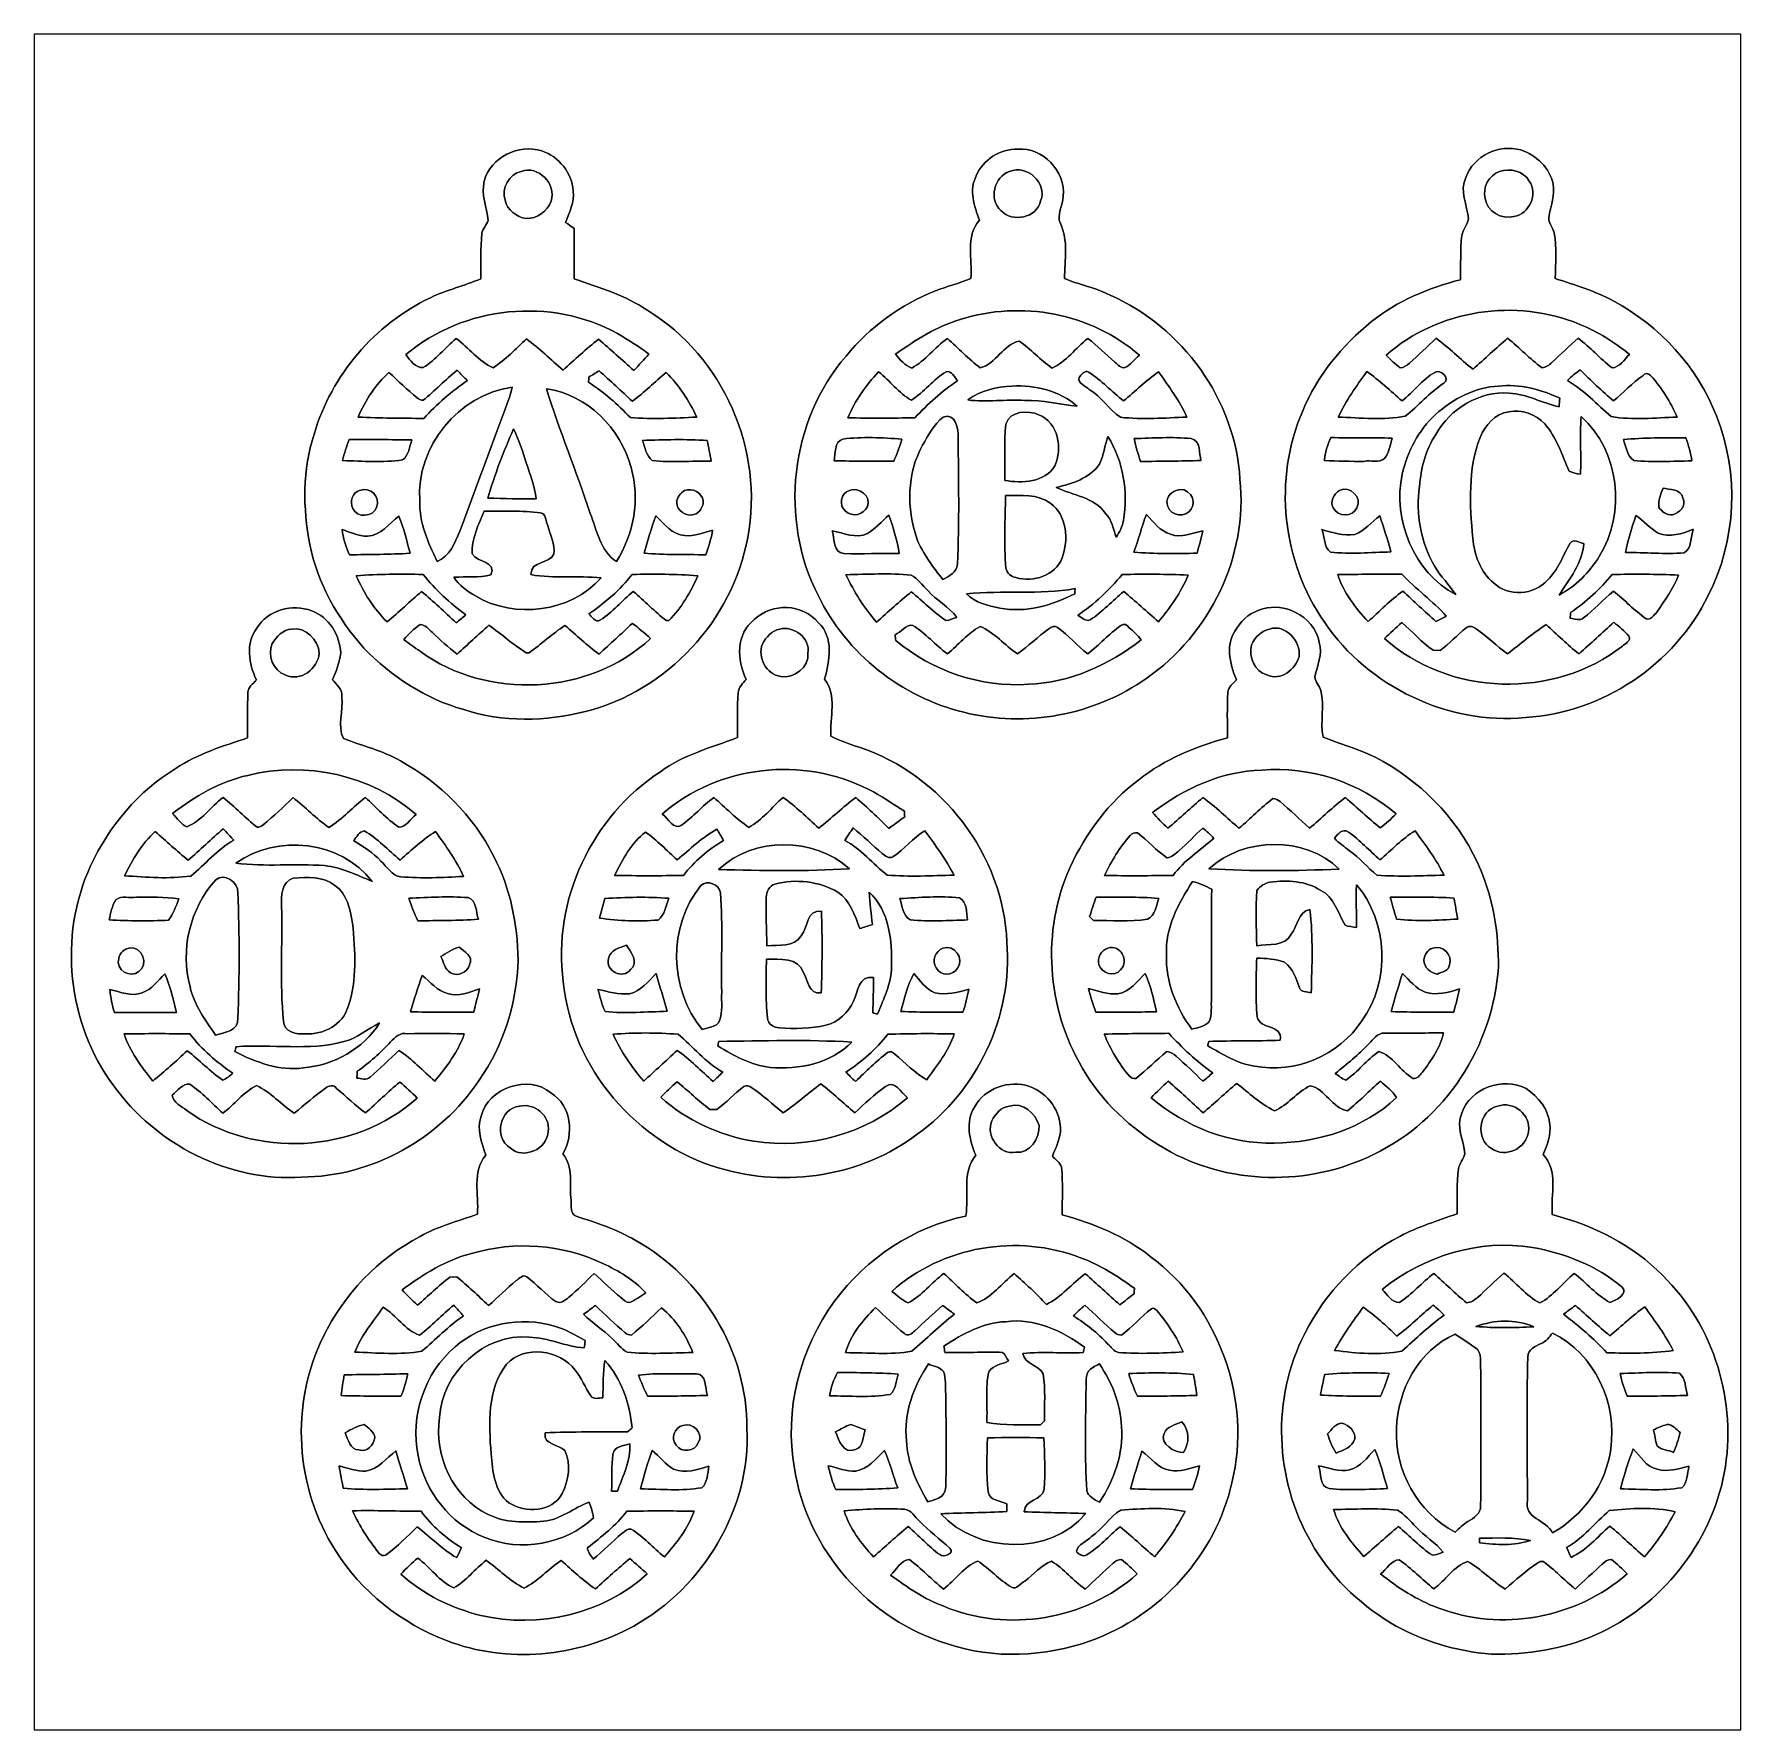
# Model space of a CAD drawing. Header units: centimetres. Extents: x -16.8 to 16.8, y -16.7 to 16.7.
import ezdxf

# ---------------------------------------------------------------- set-up
doc = ezdxf.new("R2010")
doc.units = ezdxf.units.CM
doc.header["$MEASUREMENT"] = 0
doc.layers.add('Layer 1', color=7, linetype='Continuous')

msp = doc.modelspace()

# ---------------------------------------------------------------- linework, layer by layer
at = {"layer": 'Layer 1', "color": 7}
for points, knots in [([(-16.77458, 16.66875), (-16.77458, 16.66875), (16.77458, 16.66875), (16.77458, 16.66875), (16.77458, 16.66875), (16.77458, 16.66875), (16.77458, -16.66875), (16.77458, -16.66875), (16.77458, -16.66875), (16.77458, -16.66875), (-16.77458, -16.66875), (-16.77458, -16.66875), (-16.77458, -16.66875), (-16.77458, -16.66875), (-16.77458, 16.66875), (-16.77458, 16.66875), (-16.77458, 16.66875), (-16.77458, 16.66875), (-16.77458, 16.66875), (-16.77458, 16.66875)], [0, 0, 0, 0, 0.16666667, 0.16666667, 0.16666667, 0.16666667, 0.33333333, 0.33333333, 0.33333333, 0.33333333, 0.5, 0.5, 0.5, 0.5, 0.66666667, 0.66666667, 0.66666667, 0.66666667, 1, 1, 1, 1]), ([(-7.92762, 13.78091), (-7.99536, 13.5188), (-7.87047, 13.2648), (-7.85178, 13.00621), (-7.85178, 13.00621), (-7.88317, 12.91555), (-7.95514, 12.84323), (-7.9756, 12.74798), (-7.9756, 12.74798), (-8.00135, 12.452), (-7.99289, 12.15461), (-7.99218, 11.85757), (-7.99218, 11.85757), (-8.31779, 11.72139), (-8.66528, 11.64237), (-8.98313, 11.48574), (-8.98313, 11.48574), (-10.0771, 10.96751), (-10.93576, 9.96632), (-11.2709, 8.80181), (-11.2709, 8.80181), (-11.5062, 8.10683), (-11.49209, 7.35013), (-11.35451, 6.6361), (-11.35451, 6.6361), (-11.20704, 5.87022), (-10.80241, 5.17596), (-10.29229, 4.59493), (-10.29229, 4.59493), (-9.75325, 4.03895), (-9.08085, 3.59974), (-8.33085, 3.39125), (-8.33085, 3.39125), (-7.56038, 3.13514), (-6.7183, 3.15313), (-5.9376, 3.35421), (-5.9376, 3.35421), (-4.33105, 3.75003), (-3.04024, 5.14985), (-2.74849, 6.77404), (-2.74849, 6.77404), (-2.419, 8.47337), (-3.22651, 10.33462), (-4.71099, 11.23315), (-4.71099, 11.23315), (-5.14773, 11.53619), (-5.66173, 11.68365), (-6.15668, 11.85968), (-6.15668, 11.85968), (-6.15562, 12.18988), (-6.15809, 12.52008), (-6.16126, 12.85028), (-6.16126, 12.85028), (-6.21665, 12.88909), (-6.27204, 12.92825), (-6.32707, 12.96741), (-6.32707, 12.96741), (-6.25263, 13.16602), (-6.15315, 13.36675), (-6.17608, 13.58618), (-6.17608, 13.58618), (-6.20183, 13.94037), (-6.45901, 14.26316), (-6.79485, 14.37464), (-6.79485, 14.37464), (-7.24923, 14.51963), (-7.80098, 14.24905), (-7.92762, 13.78091), (-7.92762, 13.78091), (-7.92762, 13.78091), (-7.92762, 13.78091), (-7.92762, 13.78091)], [0, 0, 0, 0, 0.05263158, 0.05263158, 0.05263158, 0.05263158, 0.10526316, 0.10526316, 0.10526316, 0.10526316, 0.15789474, 0.15789474, 0.15789474, 0.15789474, 0.21052632, 0.21052632, 0.21052632, 0.21052632, 0.26315789, 0.26315789, 0.26315789, 0.26315789, 0.31578947, 0.31578947, 0.31578947, 0.31578947, 0.36842105, 0.36842105, 0.36842105, 0.36842105, 0.42105263, 0.42105263, 0.42105263, 0.42105263, 0.47368421, 0.47368421, 0.47368421, 0.47368421, 0.52631579, 0.52631579, 0.52631579, 0.52631579, 0.57894737, 0.57894737, 0.57894737, 0.57894737, 0.63157895, 0.63157895, 0.63157895, 0.63157895, 0.68421053, 0.68421053, 0.68421053, 0.68421053, 0.73684211, 0.73684211, 0.73684211, 0.73684211, 0.78947368, 0.78947368, 0.78947368, 0.78947368, 0.84210526, 0.84210526, 0.84210526, 0.84210526, 0.89473684, 0.89473684, 0.89473684, 0.89473684, 1, 1, 1, 1]), ([(1.74484, 13.88286), (1.59702, 13.60699), (1.70603, 13.28208), (1.80693, 13.00833), (1.80693, 13.00833), (1.52682, 12.69294), (1.67464, 12.24315), (1.63689, 11.86286), (1.63689, 11.86286), (1.40864, 11.77008), (1.1684, 11.71222), (0.94051, 11.61909), (0.94051, 11.61909), (0.25753, 11.3538), (-0.34854, 10.90436), (-0.81456, 10.34027), (-0.81456, 10.34027), (-1.91841, 9.06639), (-2.13184, 7.1187), (-1.35819, 5.62681), (-1.35819, 5.62681), (-0.80751, 4.49016), (0.27517, 3.63149), (1.50178, 3.33657), (1.50178, 3.33657), (2.71992, 3.02754), (4.06964, 3.27978), (5.09482, 4.0072), (5.09482, 4.0072), (6.33518, 4.86481), (7.08977, 6.40927), (6.9275, 7.9188), (6.9275, 7.9188), (6.84142, 9.47879), (5.79296, 10.91248), (4.37374, 11.53971), (4.37374, 11.53971), (4.08799, 11.68188), (3.7719, 11.74362), (3.47768, 11.86392), (3.47768, 11.86392), (3.48721, 12.22446), (3.55706, 12.60757), (3.39831, 12.94659), (3.39831, 12.94659), (3.31717, 13.1191), (3.45369, 13.30325), (3.45299, 13.47999), (3.45299, 13.47999), (3.5112, 13.96718), (3.04941, 14.45366), (2.5594, 14.40744), (2.5594, 14.40744), (2.21439, 14.41203), (1.87678, 14.2053), (1.74484, 13.88286), (1.74484, 13.88286), (1.74484, 13.88286), (1.74484, 13.88286), (1.74484, 13.88286)], [0, 0, 0, 0, 0.0625, 0.0625, 0.0625, 0.0625, 0.125, 0.125, 0.125, 0.125, 0.1875, 0.1875, 0.1875, 0.1875, 0.25, 0.25, 0.25, 0.25, 0.3125, 0.3125, 0.3125, 0.3125, 0.375, 0.375, 0.375, 0.375, 0.4375, 0.4375, 0.4375, 0.4375, 0.5, 0.5, 0.5, 0.5, 0.5625, 0.5625, 0.5625, 0.5625, 0.625, 0.625, 0.625, 0.625, 0.6875, 0.6875, 0.6875, 0.6875, 0.75, 0.75, 0.75, 0.75, 0.8125, 0.8125, 0.8125, 0.8125, 0.875, 0.875, 0.875, 0.875, 1, 1, 1, 1]), ([(11.36685, 13.85323), (11.24197, 13.58865), (11.39578, 13.30748), (11.42012, 13.0369), (11.42012, 13.0369), (11.39896, 12.92154), (11.31217, 12.82806), (11.28783, 12.71305), (11.28783, 12.71305), (11.26102, 12.42307), (11.26666, 12.13132), (11.26349, 11.84028), (11.26349, 11.84028), (10.63449, 11.68153), (10.02453, 11.42506), (9.51371, 11.01796), (9.51371, 11.01796), (8.93621, 10.54841), (8.44691, 9.95609), (8.16363, 9.26324), (8.16363, 9.26324), (7.57379, 7.92445), (7.75829, 6.29426), (8.59437, 5.10081), (8.59437, 5.10081), (9.45233, 3.83822), (11.01619, 3.08363), (12.5409, 3.23462), (12.5409, 3.23462), (14.05079, 3.31999), (15.47001, 4.27496), (16.13359, 5.63139), (16.13359, 5.63139), (16.68815, 6.71477), (16.74495, 8.03557), (16.29304, 9.16446), (16.29304, 9.16446), (15.92192, 10.1286), (15.17897, 10.93082), (14.27445, 11.41942), (14.27445, 11.41942), (13.91461, 11.62121), (13.51456, 11.73304), (13.12651, 11.86498), (13.12651, 11.86498), (13.13321, 12.16378), (13.16073, 12.46576), (13.10675, 12.76103), (13.10675, 12.76103), (13.08171, 12.87815), (12.96776, 12.97834), (13.00445, 13.10393), (13.00445, 13.10393), (13.04607, 13.30537), (13.12333, 13.50821), (13.08206, 13.71706), (13.08206, 13.71706), (13.02667, 14.03914), (12.74868, 14.28926), (12.44953, 14.39192), (12.44953, 14.39192), (12.01667, 14.5101), (11.52596, 14.27586), (11.36685, 13.85323), (11.36685, 13.85323), (11.36685, 13.85323), (11.36685, 13.85323), (11.36685, 13.85323)], [0, 0, 0, 0, 0.05555556, 0.05555556, 0.05555556, 0.05555556, 0.11111111, 0.11111111, 0.11111111, 0.11111111, 0.16666667, 0.16666667, 0.16666667, 0.16666667, 0.22222222, 0.22222222, 0.22222222, 0.22222222, 0.27777778, 0.27777778, 0.27777778, 0.27777778, 0.33333333, 0.33333333, 0.33333333, 0.33333333, 0.38888889, 0.38888889, 0.38888889, 0.38888889, 0.44444444, 0.44444444, 0.44444444, 0.44444444, 0.5, 0.5, 0.5, 0.5, 0.55555556, 0.55555556, 0.55555556, 0.55555556, 0.61111111, 0.61111111, 0.61111111, 0.61111111, 0.66666667, 0.66666667, 0.66666667, 0.66666667, 0.72222222, 0.72222222, 0.72222222, 0.72222222, 0.77777778, 0.77777778, 0.77777778, 0.77777778, 0.83333333, 0.83333333, 0.83333333, 0.83333333, 0.88888889, 0.88888889, 0.88888889, 0.88888889, 1, 1, 1, 1]), ([(-7.19878, 13.97), (-6.86717, 14.09806), (-6.49711, 13.71635), (-6.61317, 13.38756), (-6.61317, 13.38756), (-6.68267, 13.18719), (-6.89222, 13.03831), (-7.10353, 13.04184), (-7.10353, 13.04184), (-7.28804, 13.0743), (-7.48277, 13.21012), (-7.51805, 13.40238), (-7.51805, 13.40238), (-7.59178, 13.63521), (-7.44008, 13.91955), (-7.19878, 13.97)], [0, 0, 0, 0, 0.2, 0.2, 0.2, 0.2, 0.4, 0.4, 0.4, 0.4, 0.6, 0.6, 0.6, 0.6, 1, 1, 1, 1]), ([(2.39889, 13.96859), (2.73756, 14.12028), (3.15207, 13.73364), (3.01061, 13.39391), (3.01061, 13.39391), (2.93793, 13.05101), (2.45428, 12.95682), (2.2292, 13.20059), (2.2292, 13.20059), (1.98191, 13.41261), (2.09797, 13.8684), (2.39889, 13.96859)], [0, 0, 0, 0, 0.25, 0.25, 0.25, 0.25, 0.5, 0.5, 0.5, 0.5, 1, 1, 1, 1]), ([(12.02972, 13.96753), (12.24386, 14.03456), (12.49997, 13.98799), (12.61463, 13.77844), (12.61463, 13.77844), (12.80125, 13.52585), (12.61286, 13.12968), (12.31441, 13.08629), (12.31441, 13.08629), (12.06994, 13.01538), (11.78384, 13.18436), (11.74715, 13.43836), (11.74715, 13.43836), (11.69423, 13.65426), (11.81911, 13.89592), (12.02972, 13.96753)], [0, 0, 0, 0, 0.2, 0.2, 0.2, 0.2, 0.4, 0.4, 0.4, 0.4, 0.6, 0.6, 0.6, 0.6, 1, 1, 1, 1]), ([(-9.46714, 10.36743), (-8.33191, 11.32911), (-6.60788, 11.50444), (-5.30648, 10.78124), (-5.30648, 10.78124), (-5.0927, 10.66094), (-4.88915, 10.52336), (-4.69018, 10.38013), (-4.69018, 10.38013), (-4.78684, 10.27112), (-4.88386, 10.16212), (-4.98651, 10.05875), (-4.98651, 10.05875), (-5.21511, 10.26548), (-5.4483, 10.46692), (-5.67902, 10.67118), (-5.67902, 10.67118), (-5.92526, 10.4842), (-6.14468, 10.26689), (-6.37787, 10.06475), (-6.37787, 10.06475), (-6.61811, 10.2683), (-6.84213, 10.49055), (-7.09577, 10.67752), (-7.09577, 10.67752), (-7.30956, 10.48314), (-7.50746, 10.26795), (-7.75159, 10.11061), (-7.75159, 10.11061), (-8.03875, 10.22879), (-8.22819, 10.50572), (-8.47937, 10.6867), (-8.47937, 10.6867), (-8.69774, 10.50078), (-8.88259, 10.26689), (-9.12671, 10.11484), (-9.12671, 10.11484), (-9.28088, 10.10144), (-9.38248, 10.25948), (-9.46714, 10.36743)], [0, 0, 0, 0, 0.09090909, 0.09090909, 0.09090909, 0.09090909, 0.18181818, 0.18181818, 0.18181818, 0.18181818, 0.27272727, 0.27272727, 0.27272727, 0.27272727, 0.36363636, 0.36363636, 0.36363636, 0.36363636, 0.45454545, 0.45454545, 0.45454545, 0.45454545, 0.54545455, 0.54545455, 0.54545455, 0.54545455, 0.63636364, 0.63636364, 0.63636364, 0.63636364, 0.72727273, 0.72727273, 0.72727273, 0.72727273, 0.81818182, 0.81818182, 0.81818182, 0.81818182, 1, 1, 1, 1]), ([(1.43051, 11.05711), (2.6222, 11.44235), (4.00367, 11.18447), (4.95088, 10.3565), (4.95088, 10.3565), (4.85704, 10.27606), (4.7812, 10.16847), (4.66796, 10.11379), (4.66796, 10.11379), (4.58364, 10.08697), (4.53108, 10.18258), (4.46899, 10.21891), (4.46899, 10.21891), (4.28731, 10.3692), (4.12609, 10.54276), (3.93876, 10.68634), (3.93876, 10.68634), (3.69888, 10.5029), (3.51508, 10.22562), (3.23391, 10.10461), (3.23391, 10.10461), (3.00249, 10.2616), (2.81905, 10.47926), (2.58586, 10.63307), (2.58586, 10.63307), (2.27436, 10.56922), (2.13254, 10.18117), (1.82421, 10.10779), (1.82421, 10.10779), (1.59491, 10.28382), (1.39136, 10.49055), (1.17863, 10.68529), (1.17863, 10.68529), (0.92781, 10.51348), (0.74542, 10.24643), (0.4759, 10.10426), (0.4759, 10.10426), (0.33972, 10.15118), (0.24589, 10.26936), (0.15699, 10.3759), (0.15699, 10.3759), (0.55033, 10.65424), (0.96132, 10.92659), (1.43051, 11.05711)], [0, 0, 0, 0, 0.08333333, 0.08333333, 0.08333333, 0.08333333, 0.16666667, 0.16666667, 0.16666667, 0.16666667, 0.25, 0.25, 0.25, 0.25, 0.33333333, 0.33333333, 0.33333333, 0.33333333, 0.41666667, 0.41666667, 0.41666667, 0.41666667, 0.5, 0.5, 0.5, 0.5, 0.58333333, 0.58333333, 0.58333333, 0.58333333, 0.66666667, 0.66666667, 0.66666667, 0.66666667, 0.75, 0.75, 0.75, 0.75, 0.83333333, 0.83333333, 0.83333333, 0.83333333, 1, 1, 1, 1]), ([(9.79911, 10.35544), (10.81511, 11.25538), (12.35992, 11.48644), (13.60629, 10.96292), (13.60629, 10.96292), (13.96471, 10.82499), (14.28609, 10.60697), (14.58807, 10.37272), (14.58807, 10.37272), (14.48153, 10.27889), (14.3958, 10.11237), (14.24199, 10.10849), (14.24199, 10.10849), (14.00881, 10.29017), (13.81231, 10.51384), (13.57454, 10.68952), (13.57454, 10.68952), (13.40379, 10.53289), (13.23516, 10.37414), (13.06442, 10.2175), (13.06442, 10.2175), (13.00692, 10.16847), (12.94553, 10.11237), (12.86616, 10.10744), (12.86616, 10.10744), (12.62627, 10.28418), (12.42131, 10.50219), (12.19059, 10.68987), (12.19059, 10.68987), (11.9574, 10.49514), (11.74044, 10.28206), (11.51043, 10.08415), (11.51043, 10.08415), (11.25608, 10.27112), (11.03947, 10.50361), (10.78547, 10.69093), (10.78547, 10.69093), (10.61191, 10.52512), (10.43905, 10.35897), (10.25913, 10.20022), (10.25913, 10.20022), (10.20762, 10.15577), (10.14942, 10.11026), (10.07886, 10.10673), (10.07886, 10.10673), (9.97797, 10.18117), (9.88942, 10.26936), (9.79911, 10.35544)], [0, 0, 0, 0, 0.07692308, 0.07692308, 0.07692308, 0.07692308, 0.15384615, 0.15384615, 0.15384615, 0.15384615, 0.23076923, 0.23076923, 0.23076923, 0.23076923, 0.30769231, 0.30769231, 0.30769231, 0.30769231, 0.38461538, 0.38461538, 0.38461538, 0.38461538, 0.46153846, 0.46153846, 0.46153846, 0.46153846, 0.53846154, 0.53846154, 0.53846154, 0.53846154, 0.61538462, 0.61538462, 0.61538462, 0.61538462, 0.69230769, 0.69230769, 0.69230769, 0.69230769, 0.76923077, 0.76923077, 0.76923077, 0.76923077, 0.84615385, 0.84615385, 0.84615385, 0.84615385, 1, 1, 1, 1]), ([(3.76767, 9.91905), (3.80788, 9.97761), (3.87703, 10.06546), (3.95711, 10.02453), (3.95711, 10.02453), (4.20476, 9.86049), (4.40831, 9.64106), (4.6415, 9.45797), (4.6415, 9.45797), (4.86939, 9.65024), (5.08494, 9.85802), (5.32906, 10.03018), (5.32906, 10.03018), (5.52732, 9.74302), (5.74287, 9.46115), (5.88539, 9.14047), (5.88539, 9.14047), (5.45112, 9.12036), (5.01332, 9.09179), (4.58047, 9.13589), (4.58047, 9.13589), (4.3494, 9.2837), (4.20934, 9.54405), (3.96699, 9.68093), (3.96699, 9.68093), (3.90842, 9.75113), (3.72639, 9.79382), (3.76767, 9.91905)], [0, 0, 0, 0, 0.125, 0.125, 0.125, 0.125, 0.25, 0.25, 0.25, 0.25, 0.375, 0.375, 0.375, 0.375, 0.5, 0.5, 0.5, 0.5, 0.625, 0.625, 0.625, 0.625, 0.75, 0.75, 0.75, 0.75, 1, 1, 1, 1]), ([(10.75725, 10.01959), (10.86944, 10.09403), (11.0684, 9.90141), (10.93893, 9.80863), (10.93893, 9.80863), (10.65565, 9.62589), (10.44187, 9.3599), (10.17799, 9.1567), (10.17799, 9.1567), (9.7476, 9.07203), (9.29711, 9.12883), (8.86072, 9.14012), (8.86072, 9.14012), (9.00359, 9.46221), (9.21985, 9.74549), (9.41917, 10.03441), (9.41917, 10.03441), (9.66964, 9.86578), (9.8866, 9.65412), (10.11484, 9.45797), (10.11484, 9.45797), (10.33851, 9.6333), (10.51101, 9.87425), (10.75725, 10.01959)], [0, 0, 0, 0, 0.14285714, 0.14285714, 0.14285714, 0.14285714, 0.28571429, 0.28571429, 0.28571429, 0.28571429, 0.42857143, 0.42857143, 0.42857143, 0.42857143, 0.57142857, 0.57142857, 0.57142857, 0.57142857, 0.71428571, 0.71428571, 0.71428571, 0.71428571, 1, 1, 1, 1]), ([(13.36746, 9.85908), (13.44295, 9.93669), (13.52621, 10.00548), (13.61581, 10.06651), (13.61581, 10.06651), (13.82748, 9.85591), (14.04514, 9.65129), (14.27304, 9.45727), (14.27304, 9.45727), (14.46706, 9.61954), (14.63781, 9.80969), (14.84771, 9.95292), (14.84771, 9.95292), (14.88158, 10.00619), (14.96766, 10.01148), (15.00046, 9.95715), (15.00046, 9.95715), (15.21883, 9.71762), (15.39346, 9.43822), (15.52011, 9.13977), (15.52011, 9.13977), (15.09042, 9.1253), (14.6491, 9.08015), (14.22576, 9.14929), (14.22576, 9.14929), (13.94319, 9.38989), (13.69025, 9.66823), (13.36746, 9.85908)], [0, 0, 0, 0, 0.125, 0.125, 0.125, 0.125, 0.25, 0.25, 0.25, 0.25, 0.375, 0.375, 0.375, 0.375, 0.5, 0.5, 0.5, 0.5, 0.625, 0.625, 0.625, 0.625, 0.75, 0.75, 0.75, 0.75, 1, 1, 1, 1]), ([(-9.12671, 9.47279), (-8.896, 9.65764), (-8.69209, 9.8746), (-8.46032, 10.05946), (-8.46032, 10.05946), (-8.39258, 9.99243), (-8.3252, 9.92505), (-8.25747, 9.85767), (-8.25747, 9.85767), (-8.57285, 9.6453), (-8.85825, 9.39447), (-9.11401, 9.11366), (-9.11401, 9.11366), (-9.5437, 9.11789), (-9.97338, 9.11754), (-10.40236, 9.13906), (-10.40236, 9.13906), (-10.27113, 9.47138), (-10.05981, 9.77477), (-9.79981, 10.01959), (-9.79981, 10.01959), (-9.61849, 9.85026), (-9.43998, 9.67705), (-9.24842, 9.519), (-9.24842, 9.519), (-9.21491, 9.48972), (-9.17187, 9.47244), (-9.12671, 9.47279)], [0, 0, 0, 0, 0.125, 0.125, 0.125, 0.125, 0.25, 0.25, 0.25, 0.25, 0.375, 0.375, 0.375, 0.375, 0.5, 0.5, 0.5, 0.5, 0.625, 0.625, 0.625, 0.625, 0.75, 0.75, 0.75, 0.75, 1, 1, 1, 1]), ([(-9.19339, 7.49582), (-9.26888, 8.55839), (-8.43174, 9.5825), (-7.37658, 9.72926), (-7.37658, 9.72926), (-7.44996, 9.4361), (-7.57132, 9.15846), (-7.67503, 8.87554), (-7.67503, 8.87554), (-7.91774, 8.21443), (-8.16575, 7.55509), (-8.40916, 6.89434), (-8.40916, 6.89434), (-8.50053, 6.66574), (-8.60813, 6.40115), (-8.85155, 6.30132), (-8.85155, 6.30132), (-9.03711, 6.67279), (-9.20574, 7.07143), (-9.19339, 7.49582)], [0, 0, 0, 0, 0.16666667, 0.16666667, 0.16666667, 0.16666667, 0.33333333, 0.33333333, 0.33333333, 0.33333333, 0.5, 0.5, 0.5, 0.5, 0.66666667, 0.66666667, 0.66666667, 0.66666667, 1, 1, 1, 1]), ([(-5.87093, 9.92787), (-5.80319, 9.96809), (-5.73546, 10.00901), (-5.66738, 10.04887), (-5.66738, 10.04887), (-5.44936, 9.85061), (-5.22923, 9.65376), (-5.01579, 9.45021), (-5.01579, 9.45021), (-4.77943, 9.62272), (-4.57518, 9.83403), (-4.34799, 10.01818), (-4.34799, 10.01818), (-4.10069, 9.76171), (-3.90031, 9.46185), (-3.74897, 9.14012), (-3.74897, 9.14012), (-4.18359, 9.1186), (-4.62068, 9.09673), (-5.05495, 9.12989), (-5.05495, 9.12989), (-5.30648, 9.38706), (-5.57001, 9.6333), (-5.87693, 9.82451), (-5.87693, 9.82451), (-5.87551, 9.85026), (-5.87234, 9.90212), (-5.87093, 9.92787)], [0, 0, 0, 0, 0.125, 0.125, 0.125, 0.125, 0.25, 0.25, 0.25, 0.25, 0.375, 0.375, 0.375, 0.375, 0.5, 0.5, 0.5, 0.5, 0.625, 0.625, 0.625, 0.625, 0.75, 0.75, 0.75, 0.75, 1, 1, 1, 1]), ([(0.46884, 9.47526), (0.72214, 9.62695), (0.89676, 9.88201), (1.15323, 10.03018), (1.15323, 10.03018), (1.26859, 10.05699), (1.31692, 9.91941), (1.37901, 9.84956), (1.37901, 9.84956), (1.06257, 9.65271), (0.79234, 9.39377), (0.53587, 9.12566), (0.53587, 9.12566), (0.09772, 9.11825), (-0.34043, 9.11754), (-0.77858, 9.12424), (-0.77858, 9.12424), (-0.63994, 9.46115), (-0.42616, 9.76595), (-0.17463, 10.02806), (-0.17463, 10.02806), (0.04939, 9.85732), (0.21696, 9.60614), (0.46884, 9.47526)], [0, 0, 0, 0, 0.14285714, 0.14285714, 0.14285714, 0.14285714, 0.28571429, 0.28571429, 0.28571429, 0.28571429, 0.42857143, 0.42857143, 0.42857143, 0.42857143, 0.57142857, 0.57142857, 0.57142857, 0.57142857, 0.71428571, 0.71428571, 0.71428571, 0.71428571, 1, 1, 1, 1]), ([(1.58115, 9.47737), (1.82809, 9.66787), (2.14701, 9.73384), (2.45286, 9.74831), (2.45286, 9.74831), (2.90407, 9.77371), (3.38526, 9.65941), (3.72992, 9.3539), (3.72992, 9.3539), (3.38667, 9.39518), (3.04765, 9.47632), (2.69946, 9.46714), (2.69946, 9.46714), (2.32692, 9.49501), (1.95121, 9.42516), (1.58115, 9.47737)], [0, 0, 0, 0, 0.2, 0.2, 0.2, 0.2, 0.4, 0.4, 0.4, 0.4, 0.6, 0.6, 0.6, 0.6, 1, 1, 1, 1]), ([(10.77489, 9.19233), (11.11709, 9.49572), (11.54642, 9.73137), (12.01279, 9.74831), (12.01279, 9.74831), (12.42801, 9.79911), (12.83935, 9.68234), (13.21364, 9.51159), (13.21364, 9.51159), (13.20976, 9.45515), (13.20659, 9.39906), (13.20377, 9.34261), (13.20377, 9.34261), (12.87145, 9.41282), (12.56665, 9.59379), (12.22269, 9.61002), (12.22269, 9.61002), (11.63496, 9.65906), (11.06487, 9.3031), (10.77983, 8.80039), (10.77983, 8.80039), (10.57734, 8.49842), (10.48561, 8.13682), (10.4581, 7.77734), (10.4581, 7.77734), (10.38154, 7.239), (10.48526, 6.67632), (10.75584, 6.2036), (10.75584, 6.2036), (10.87861, 6.00816), (11.03806, 5.83882), (11.17106, 5.65009), (11.17106, 5.65009), (10.33992, 6.08506), (9.93105, 7.12082), (10.1159, 8.0204), (10.1159, 8.0204), (10.22279, 8.46032), (10.43764, 8.88471), (10.77489, 9.19233)], [0, 0, 0, 0, 0.09090909, 0.09090909, 0.09090909, 0.09090909, 0.18181818, 0.18181818, 0.18181818, 0.18181818, 0.27272727, 0.27272727, 0.27272727, 0.27272727, 0.36363636, 0.36363636, 0.36363636, 0.36363636, 0.45454545, 0.45454545, 0.45454545, 0.45454545, 0.54545455, 0.54545455, 0.54545455, 0.54545455, 0.63636364, 0.63636364, 0.63636364, 0.63636364, 0.72727273, 0.72727273, 0.72727273, 0.72727273, 0.81818182, 0.81818182, 0.81818182, 0.81818182, 1, 1, 1, 1]), ([(-6.70313, 9.69821), (-5.90515, 9.58039), (-5.23946, 8.91963), (-5.04049, 8.14811), (-5.04049, 8.14811), (-4.86057, 7.52651), (-4.98793, 6.84142), (-5.32871, 6.29779), (-5.32871, 6.29779), (-5.64938, 6.51157), (-5.71183, 6.91444), (-5.84306, 7.24747), (-5.84306, 7.24747), (-6.11823, 8.06803), (-6.44631, 8.87166), (-6.70313, 9.69821)], [0, 0, 0, 0, 0.2, 0.2, 0.2, 0.2, 0.4, 0.4, 0.4, 0.4, 0.6, 0.6, 0.6, 0.6, 1, 1, 1, 1]), ([(1.09291, 9.13906), (1.34655, 9.23678), (1.39771, 8.8967), (1.38748, 8.73125), (1.38748, 8.73125), (1.39488, 7.90399), (1.4164, 7.07461), (1.37301, 6.2484), (1.37301, 6.2484), (1.36772, 6.08824), (1.21073, 6.01486), (1.09044, 5.94713), (1.09044, 5.94713), (0.89041, 6.19478), (0.69497, 6.45336), (0.57573, 6.75076), (0.57573, 6.75076), (0.37712, 7.34624), (0.37712, 8.03204), (0.68968, 8.58943), (0.68968, 8.58943), (0.80398, 8.78381), (0.90946, 9.00042), (1.09291, 9.13906)], [0, 0, 0, 0, 0.14285714, 0.14285714, 0.14285714, 0.14285714, 0.28571429, 0.28571429, 0.28571429, 0.28571429, 0.42857143, 0.42857143, 0.42857143, 0.42857143, 0.57142857, 0.57142857, 0.57142857, 0.57142857, 0.71428571, 0.71428571, 0.71428571, 0.71428571, 1, 1, 1, 1]), ([(2.32692, 9.00254), (2.40594, 9.26571), (2.7619, 9.27841), (2.97498, 9.18422), (2.97498, 9.18422), (3.36374, 9.03005), (3.44276, 8.52205), (3.28612, 8.17915), (3.28612, 8.17915), (3.09104, 7.8553), (2.64407, 7.83202), (2.30646, 7.89658), (2.30646, 7.89658), (2.31034, 8.26523), (2.29129, 8.63565), (2.32692, 9.00254)], [0, 0, 0, 0, 0.2, 0.2, 0.2, 0.2, 0.4, 0.4, 0.4, 0.4, 0.6, 0.6, 0.6, 0.6, 1, 1, 1, 1]), ([(12.2114, 9.24066), (12.47281, 9.30981), (12.73775, 9.18774), (12.92084, 9.00571), (12.92084, 9.00571), (13.15826, 8.74113), (13.25245, 8.39223), (13.40203, 8.07861), (13.40203, 8.07861), (13.47011, 8.04792), (13.54279, 8.02675), (13.6204, 8.01511), (13.6204, 8.01511), (13.64686, 8.39294), (13.59394, 8.77288), (13.63804, 9.14894), (13.63804, 9.14894), (14.39157, 8.47337), (14.52351, 7.24817), (13.99081, 6.40045), (13.99081, 6.40045), (13.79784, 6.08683), (13.52973, 5.81413), (13.20271, 5.64162), (13.20271, 5.64162), (13.40379, 5.95948), (13.66132, 6.26533), (13.68848, 6.65762), (13.68848, 6.65762), (13.60205, 6.66609), (13.47682, 6.76099), (13.4179, 6.66009), (13.4179, 6.66009), (13.27185, 6.41738), (13.18754, 6.13445), (12.9727, 5.93654), (12.9727, 5.93654), (12.71517, 5.63704), (12.1987, 5.60105), (11.91436, 5.88222), (11.91436, 5.88222), (11.65049, 6.09353), (11.53548, 6.43502), (11.50267, 6.76063), (11.50267, 6.76063), (11.44799, 7.41856), (11.40425, 8.11248), (11.65013, 8.74007), (11.65013, 8.74007), (11.75314, 8.97396), (11.93624, 9.21808), (12.2114, 9.24066)], [0, 0, 0, 0, 0.07142857, 0.07142857, 0.07142857, 0.07142857, 0.14285714, 0.14285714, 0.14285714, 0.14285714, 0.21428571, 0.21428571, 0.21428571, 0.21428571, 0.28571429, 0.28571429, 0.28571429, 0.28571429, 0.35714286, 0.35714286, 0.35714286, 0.35714286, 0.42857143, 0.42857143, 0.42857143, 0.42857143, 0.5, 0.5, 0.5, 0.5, 0.57142857, 0.57142857, 0.57142857, 0.57142857, 0.64285714, 0.64285714, 0.64285714, 0.64285714, 0.71428571, 0.71428571, 0.71428571, 0.71428571, 0.78571429, 0.78571429, 0.78571429, 0.78571429, 0.85714286, 0.85714286, 0.85714286, 0.85714286, 1, 1, 1, 1]), ([(-7.85354, 7.54768), (-7.72442, 8.01441), (-7.54274, 8.46596), (-7.35118, 8.91011), (-7.35118, 8.91011), (-7.24182, 8.69703), (-7.17621, 8.4649), (-7.10001, 8.23912), (-7.10001, 8.23912), (-7.02522, 8.00735), (-6.92997, 7.77804), (-6.90563, 7.53357), (-6.90563, 7.53357), (-7.22171, 7.53181), (-7.5378, 7.53498), (-7.85354, 7.54768)], [0, 0, 0, 0, 0.2, 0.2, 0.2, 0.2, 0.4, 0.4, 0.4, 0.4, 0.6, 0.6, 0.6, 0.6, 1, 1, 1, 1]), ([(-0.87701, 8.70797), (-0.49283, 8.75806), (-0.1016, 8.73266), (0.28434, 8.70832), (0.28434, 8.70832), (0.24236, 8.55874), (0.1845, 8.41481), (0.12488, 8.27158), (0.12488, 8.27158), (-0.26564, 8.27193), (-0.65617, 8.27087), (-1.04599, 8.28252), (-1.04599, 8.28252), (-1.02164, 8.41834), (-1.05057, 8.65293), (-0.87701, 8.70797)], [0, 0, 0, 0, 0.2, 0.2, 0.2, 0.2, 0.4, 0.4, 0.4, 0.4, 0.6, 0.6, 0.6, 0.6, 1, 1, 1, 1]), ([(4.16525, 8.21549), (4.24815, 8.38588), (4.27073, 8.5785), (4.33211, 8.757), (4.33211, 8.757), (4.63797, 8.27229), (4.73393, 7.66974), (4.63762, 7.10882), (4.63762, 7.10882), (4.61892, 6.98782), (4.56071, 6.87881), (4.49439, 6.77757), (4.49439, 6.77757), (4.43689, 6.93984), (4.41254, 7.12152), (4.28378, 7.24711), (4.28378, 7.24711), (4.06047, 7.56885), (3.64419, 7.59742), (3.31717, 7.75829), (3.31717, 7.75829), (3.63185, 7.82884), (3.97228, 7.93574), (4.16525, 8.21549)], [0, 0, 0, 0, 0.14285714, 0.14285714, 0.14285714, 0.14285714, 0.28571429, 0.28571429, 0.28571429, 0.28571429, 0.42857143, 0.42857143, 0.42857143, 0.42857143, 0.57142857, 0.57142857, 0.57142857, 0.57142857, 0.71428571, 0.71428571, 0.71428571, 0.71428571, 1, 1, 1, 1]), ([(4.84681, 8.71679), (5.22041, 8.72949), (5.59611, 8.75312), (5.96935, 8.71714), (5.96935, 8.71714), (6.1595, 8.67551), (6.1274, 8.4261), (6.15879, 8.2864), (6.15879, 8.2864), (5.76404, 8.27299), (5.36963, 8.27158), (4.97522, 8.26841), (4.97522, 8.26841), (4.92407, 8.41551), (4.87609, 8.56368), (4.84681, 8.71679)], [0, 0, 0, 0, 0.2, 0.2, 0.2, 0.2, 0.4, 0.4, 0.4, 0.4, 0.6, 0.6, 0.6, 0.6, 1, 1, 1, 1]), ([(8.71326, 8.73619), (9.11472, 8.73231), (9.51653, 8.73196), (9.9187, 8.72807), (9.9187, 8.72807), (9.87848, 8.59261), (9.8619, 8.43986), (9.7723, 8.3245), (9.7723, 8.3245), (9.66258, 8.23066), (9.49254, 8.30227), (9.36731, 8.26982), (9.36731, 8.26982), (9.1059, 8.26629), (8.84484, 8.27405), (8.58449, 8.28428), (8.58449, 8.28428), (8.60601, 8.44056), (8.64835, 8.59261), (8.71326, 8.73619)], [0, 0, 0, 0, 0.16666667, 0.16666667, 0.16666667, 0.16666667, 0.33333333, 0.33333333, 0.33333333, 0.33333333, 0.5, 0.5, 0.5, 0.5, 0.66666667, 0.66666667, 0.66666667, 0.66666667, 1, 1, 1, 1]), ([(14.4653, 8.70126), (14.87311, 8.73196), (15.28233, 8.73337), (15.69156, 8.73478), (15.69156, 8.73478), (15.74694, 8.58696), (15.78963, 8.43456), (15.81221, 8.27793), (15.81221, 8.27793), (15.43085, 8.27687), (15.04668, 8.24618), (14.66779, 8.28569), (14.66779, 8.28569), (14.53374, 8.3753), (14.51892, 8.56051), (14.4653, 8.70126)], [0, 0, 0, 0, 0.2, 0.2, 0.2, 0.2, 0.4, 0.4, 0.4, 0.4, 0.6, 0.6, 0.6, 0.6, 1, 1, 1, 1]), ([(-10.58016, 8.69915), (-10.16917, 8.69668), (-9.75819, 8.69774), (-9.3472, 8.6928), (-9.3472, 8.6928), (-9.39624, 8.55945), (-9.4107, 8.388), (-9.531, 8.29804), (-9.531, 8.29804), (-9.91905, 8.24301), (-10.31769, 8.27476), (-10.70998, 8.28428), (-10.70998, 8.28428), (-10.67753, 8.42574), (-10.63625, 8.56509), (-10.58016, 8.69915)], [0, 0, 0, 0, 0.2, 0.2, 0.2, 0.2, 0.4, 0.4, 0.4, 0.4, 0.6, 0.6, 0.6, 0.6, 1, 1, 1, 1]), ([(-4.81506, 8.68116), (-4.39103, 8.69315), (-3.96522, 8.70938), (-3.54154, 8.6808), (-3.54154, 8.6808), (-3.51684, 8.54569), (-3.49074, 8.40987), (-3.46639, 8.2744), (-3.46639, 8.2744), (-3.85304, 8.2804), (-4.24392, 8.24159), (-4.62844, 8.28604), (-4.62844, 8.28604), (-4.74486, 8.38341), (-4.76814, 8.54498), (-4.81506, 8.68116)], [0, 0, 0, 0, 0.2, 0.2, 0.2, 0.2, 0.4, 0.4, 0.4, 0.4, 0.6, 0.6, 0.6, 0.6, 1, 1, 1, 1]), ([(-10.3759, 7.69726), (-10.16988, 7.78757), (-9.95892, 7.57167), (-10.04605, 7.36565), (-10.04605, 7.36565), (-10.10144, 7.1688), (-10.43587, 7.15292), (-10.50996, 7.34236), (-10.50996, 7.34236), (-10.57063, 7.46866), (-10.52477, 7.66304), (-10.3759, 7.69726)], [0, 0, 0, 0, 0.25, 0.25, 0.25, 0.25, 0.5, 0.5, 0.5, 0.5, 1, 1, 1, 1]), ([(-3.98992, 7.69937), (-3.83646, 7.75194), (-3.64666, 7.65598), (-3.62197, 7.49371), (-3.62197, 7.49371), (-3.61844, 7.3787), (-3.68794, 7.25452), (-3.80541, 7.2263), (-3.80541, 7.2263), (-3.96311, 7.17374), (-4.1402, 7.30003), (-4.14408, 7.46125), (-4.14408, 7.46125), (-4.13914, 7.56038), (-4.07035, 7.64646), (-3.98992, 7.69937)], [0, 0, 0, 0, 0.2, 0.2, 0.2, 0.2, 0.4, 0.4, 0.4, 0.4, 0.6, 0.6, 0.6, 0.6, 1, 1, 1, 1]), ([(-0.74507, 7.69726), (-0.55986, 7.78334), (-0.31362, 7.57449), (-0.39582, 7.3847), (-0.39582, 7.3847), (-0.45367, 7.21642), (-0.69744, 7.16703), (-0.82268, 7.29015), (-0.82268, 7.29015), (-0.96591, 7.38928), (-0.91511, 7.65881), (-0.74507, 7.69726)], [0, 0, 0, 0, 0.25, 0.25, 0.25, 0.25, 0.5, 0.5, 0.5, 0.5, 1, 1, 1, 1]), ([(5.67619, 7.69585), (5.88857, 7.80062), (6.10517, 7.50323), (5.96935, 7.33072), (5.96935, 7.33072), (5.86599, 7.16209), (5.56366, 7.18608), (5.51074, 7.3847), (5.51074, 7.3847), (5.4483, 7.51205), (5.54637, 7.66445), (5.67619, 7.69585)], [0, 0, 0, 0, 0.25, 0.25, 0.25, 0.25, 0.5, 0.5, 0.5, 0.5, 1, 1, 1, 1]), ([(8.88682, 7.69902), (9.09461, 7.80415), (9.33803, 7.55297), (9.22479, 7.35753), (9.22479, 7.35753), (9.14894, 7.17021), (8.84767, 7.1755), (8.763, 7.3533), (8.763, 7.3533), (8.68327, 7.47783), (8.77499, 7.63129), (8.88682, 7.69902)], [0, 0, 0, 0, 0.25, 0.25, 0.25, 0.25, 0.5, 0.5, 0.5, 0.5, 1, 1, 1, 1]), ([(15.24423, 7.74382), (15.36771, 7.71172), (15.60371, 7.73077), (15.63335, 7.55332), (15.63335, 7.55332), (15.71131, 7.3914), (15.57161, 7.25099), (15.42944, 7.21819), (15.42944, 7.21819), (15.31867, 7.20266), (15.21954, 7.2831), (15.15992, 7.36882), (15.15992, 7.36882), (15.15357, 7.50041), (15.19802, 7.62353), (15.24423, 7.74382)], [0, 0, 0, 0, 0.2, 0.2, 0.2, 0.2, 0.4, 0.4, 0.4, 0.4, 0.6, 0.6, 0.6, 0.6, 1, 1, 1, 1]), ([(2.32234, 7.59848), (2.62043, 7.58966), (2.9531, 7.6387), (3.20781, 7.44255), (3.20781, 7.44255), (3.53342, 7.20866), (3.56059, 6.72042), (3.43359, 6.37293), (3.43359, 6.37293), (3.29777, 6.01663), (2.86844, 5.89245), (2.52589, 5.98452), (2.52589, 5.98452), (2.43311, 6.00322), (2.34491, 6.07272), (2.32869, 6.16973), (2.32869, 6.16973), (2.28671, 6.64492), (2.31069, 7.12258), (2.32234, 7.59848)], [0, 0, 0, 0, 0.16666667, 0.16666667, 0.16666667, 0.16666667, 0.33333333, 0.33333333, 0.33333333, 0.33333333, 0.5, 0.5, 0.5, 0.5, 0.66666667, 0.66666667, 0.66666667, 0.66666667, 1, 1, 1, 1]), ([(-10.2235, 6.79944), (-9.95821, 6.80544), (-9.79981, 7.04709), (-9.60614, 7.19314), (-9.60614, 7.19314), (-9.50948, 6.95748), (-9.44845, 6.70913), (-9.38424, 6.46289), (-9.38424, 6.46289), (-9.78147, 6.4389), (-10.17905, 6.43678), (-10.57663, 6.43396), (-10.57663, 6.43396), (-10.65071, 6.5913), (-10.69587, 6.75957), (-10.72198, 6.93103), (-10.72198, 6.93103), (-10.55934, 6.87881), (-10.39813, 6.79027), (-10.2235, 6.79944)], [0, 0, 0, 0, 0.16666667, 0.16666667, 0.16666667, 0.16666667, 0.33333333, 0.33333333, 0.33333333, 0.33333333, 0.5, 0.5, 0.5, 0.5, 0.66666667, 0.66666667, 0.66666667, 0.66666667, 1, 1, 1, 1]), ([(-7.92939, 7.28945), (-7.56003, 7.2831), (-7.18749, 7.30638), (-6.82025, 7.25699), (-6.82025, 7.25699), (-6.70207, 7.24817), (-6.7243, 7.07178), (-6.67385, 7.00652), (-6.67385, 7.00652), (-6.63046, 6.82413), (-6.53627, 6.63998), (-6.55602, 6.44878), (-6.55602, 6.44878), (-6.64598, 6.2424), (-7.00511, 6.33342), (-7.00899, 6.04238), (-7.00899, 6.04238), (-6.55391, 5.96089), (-6.08753, 6.02368), (-5.62892, 5.98099), (-5.62892, 5.98099), (-6.23076, 5.29907), (-7.32508, 5.16361), (-8.09907, 5.62292), (-8.09907, 5.62292), (-8.26206, 5.71747), (-8.42292, 5.82824), (-8.52417, 5.99158), (-8.52417, 5.99158), (-8.28146, 6.00639), (-8.03346, 5.98346), (-7.79427, 6.03567), (-7.79427, 6.03567), (-7.68068, 6.3179), (-8.05886, 6.26886), (-8.16187, 6.44843), (-8.16187, 6.44843), (-8.18303, 6.74652), (-8.04016, 7.02134), (-7.92939, 7.28945)], [0, 0, 0, 0, 0.09090909, 0.09090909, 0.09090909, 0.09090909, 0.18181818, 0.18181818, 0.18181818, 0.18181818, 0.27272727, 0.27272727, 0.27272727, 0.27272727, 0.36363636, 0.36363636, 0.36363636, 0.36363636, 0.45454545, 0.45454545, 0.45454545, 0.45454545, 0.54545455, 0.54545455, 0.54545455, 0.54545455, 0.63636364, 0.63636364, 0.63636364, 0.63636364, 0.72727273, 0.72727273, 0.72727273, 0.72727273, 0.81818182, 0.81818182, 0.81818182, 0.81818182, 1, 1, 1, 1]), ([(-4.78473, 6.46289), (-4.70994, 6.70736), (-4.64326, 6.95466), (-4.55683, 7.19561), (-4.55683, 7.19561), (-4.38432, 7.04674), (-4.23474, 6.82343), (-3.98286, 6.81037), (-3.98286, 6.81037), (-3.79483, 6.7945), (-3.61562, 6.86541), (-3.43782, 6.91656), (-3.43782, 6.91656), (-3.46463, 6.75146), (-3.51155, 6.59024), (-3.57046, 6.43396), (-3.57046, 6.43396), (-3.9751, 6.43855), (-4.38079, 6.43114), (-4.78473, 6.46289)], [0, 0, 0, 0, 0.16666667, 0.16666667, 0.16666667, 0.16666667, 0.33333333, 0.33333333, 0.33333333, 0.33333333, 0.5, 0.5, 0.5, 0.5, 0.66666667, 0.66666667, 0.66666667, 0.66666667, 1, 1, 1, 1]), ([(0.02434, 7.21184), (0.11501, 6.96701), (0.19191, 6.71513), (0.2286, 6.45548), (0.2286, 6.45548), (-0.1337, 6.46853), (-0.49636, 6.43925), (-0.85796, 6.46042), (-0.85796, 6.46042), (-1.0735, 6.47453), (-1.03505, 6.74582), (-1.0862, 6.90139), (-1.0862, 6.90139), (-0.85725, 6.86611), (-0.62265, 6.74123), (-0.39511, 6.85094), (-0.39511, 6.85094), (-0.23707, 6.94796), (-0.11042, 7.08625), (0.02434, 7.21184)], [0, 0, 0, 0, 0.16666667, 0.16666667, 0.16666667, 0.16666667, 0.33333333, 0.33333333, 0.33333333, 0.33333333, 0.5, 0.5, 0.5, 0.5, 0.66666667, 0.66666667, 0.66666667, 0.66666667, 1, 1, 1, 1]), ([(5.08988, 7.22277), (5.23099, 7.07566), (5.35764, 6.89645), (5.56331, 6.83542), (5.56331, 6.83542), (5.77532, 6.7564), (5.99017, 6.86682), (6.20007, 6.9021), (6.20007, 6.9021), (6.16444, 6.75605), (6.12634, 6.6107), (6.08471, 6.46606), (6.08471, 6.46606), (5.67161, 6.45195), (5.25533, 6.45125), (4.84364, 6.48264), (4.84364, 6.48264), (4.93183, 6.72747), (4.99286, 6.98112), (5.08988, 7.22277)], [0, 0, 0, 0, 0.16666667, 0.16666667, 0.16666667, 0.16666667, 0.33333333, 0.33333333, 0.33333333, 0.33333333, 0.5, 0.5, 0.5, 0.5, 0.66666667, 0.66666667, 0.66666667, 0.66666667, 1, 1, 1, 1]), ([(9.18457, 6.83154), (9.38036, 6.90668), (9.51759, 7.07178), (9.67669, 7.2009), (9.67669, 7.2009), (9.75325, 6.96524), (9.83333, 6.72959), (9.89542, 6.48935), (9.89542, 6.48935), (9.4996, 6.48159), (9.0992, 6.43996), (8.70585, 6.48617), (8.70585, 6.48617), (8.57391, 6.58742), (8.59755, 6.78744), (8.5404, 6.93032), (8.5404, 6.93032), (8.74748, 6.86435), (8.96514, 6.80402), (9.18457, 6.83154)], [0, 0, 0, 0, 0.16666667, 0.16666667, 0.16666667, 0.16666667, 0.33333333, 0.33333333, 0.33333333, 0.33333333, 0.5, 0.5, 0.5, 0.5, 0.66666667, 0.66666667, 0.66666667, 0.66666667, 1, 1, 1, 1]), ([(14.71013, 7.20619), (14.86394, 7.10071), (14.98953, 6.95925), (15.14651, 6.85835), (15.14651, 6.85835), (15.37794, 6.77616), (15.62347, 6.83507), (15.83655, 6.93737), (15.83655, 6.93737), (15.7861, 6.79132), (15.81221, 6.55532), (15.65804, 6.46818), (15.65804, 6.46818), (15.27492, 6.44384), (14.88793, 6.48053), (14.50446, 6.47771), (14.50446, 6.47771), (14.55808, 6.72465), (14.63075, 6.96666), (14.71013, 7.20619)], [0, 0, 0, 0, 0.16666667, 0.16666667, 0.16666667, 0.16666667, 0.33333333, 0.33333333, 0.33333333, 0.33333333, 0.5, 0.5, 0.5, 0.5, 0.66666667, 0.66666667, 0.66666667, 0.66666667, 1, 1, 1, 1]), ([(-10.44152, 6.01909), (-10.00548, 6.05508), (-9.56769, 6.05261), (-9.13024, 6.04732), (-9.13024, 6.04732), (-8.88965, 5.74111), (-8.59578, 5.4864), (-8.28746, 5.25074), (-8.28746, 5.25074), (-8.35131, 5.19959), (-8.41481, 5.14809), (-8.47831, 5.09658), (-8.47831, 5.09658), (-8.70338, 5.30331), (-8.92316, 5.51603), (-9.15811, 5.71147), (-9.15811, 5.71147), (-9.38777, 5.51568), (-9.60508, 5.30542), (-9.83721, 5.11281), (-9.83721, 5.11281), (-10.09191, 5.37457), (-10.29864, 5.68254), (-10.44152, 6.01909)], [0, 0, 0, 0, 0.14285714, 0.14285714, 0.14285714, 0.14285714, 0.28571429, 0.28571429, 0.28571429, 0.28571429, 0.42857143, 0.42857143, 0.42857143, 0.42857143, 0.57142857, 0.57142857, 0.57142857, 0.57142857, 0.71428571, 0.71428571, 0.71428571, 0.71428571, 1, 1, 1, 1]), ([(-5.01721, 6.04696), (-4.58823, 6.05261), (-4.15819, 6.05472), (-3.72992, 6.02156), (-3.72992, 6.02156), (-3.86503, 5.69913), (-4.04954, 5.39044), (-4.29754, 5.14244), (-4.29754, 5.14244), (-4.31024, 5.14138), (-4.33599, 5.13927), (-4.34904, 5.13856), (-4.34904, 5.13856), (-4.57906, 5.31283), (-4.77379, 5.52873), (-4.99639, 5.71218), (-4.99639, 5.71218), (-5.21864, 5.53332), (-5.40068, 5.30296), (-5.64339, 5.15161), (-5.64339, 5.15161), (-5.74287, 5.09235), (-5.80672, 5.21406), (-5.87093, 5.26979), (-5.87093, 5.26979), (-5.55202, 5.48781), (-5.25745, 5.74287), (-5.01721, 6.04696)], [0, 0, 0, 0, 0.125, 0.125, 0.125, 0.125, 0.25, 0.25, 0.25, 0.25, 0.375, 0.375, 0.375, 0.375, 0.5, 0.5, 0.5, 0.5, 0.625, 0.625, 0.625, 0.625, 0.75, 0.75, 0.75, 0.75, 1, 1, 1, 1]), ([(-0.81668, 6.04202), (-0.39017, 6.04802), (0.03951, 6.07519), (0.46496, 6.03391), (0.46496, 6.03391), (0.60149, 5.969), (0.68086, 5.82824), (0.79304, 5.73087), (0.79304, 5.73087), (0.96837, 5.53896), (1.20333, 5.40914), (1.36454, 5.20241), (1.36454, 5.20241), (1.29399, 5.17843), (1.22449, 5.14809), (1.1497, 5.14032), (1.1497, 5.14032), (0.90029, 5.30049), (0.6985, 5.52132), (0.46637, 5.70442), (0.46637, 5.70442), (0.23389, 5.5118), (0.00917, 5.31036), (-0.21484, 5.10752), (-0.21484, 5.10752), (-0.45473, 5.3915), (-0.66216, 5.70371), (-0.81668, 6.04202)], [0, 0, 0, 0, 0.125, 0.125, 0.125, 0.125, 0.25, 0.25, 0.25, 0.25, 0.375, 0.375, 0.375, 0.375, 0.5, 0.5, 0.5, 0.5, 0.625, 0.625, 0.625, 0.625, 0.75, 0.75, 0.75, 0.75, 1, 1, 1, 1]), ([(4.61363, 6.04591), (5.04613, 6.0519), (5.47899, 6.05331), (5.91185, 6.03497), (5.91185, 6.03497), (5.77215, 5.6963), (5.5626, 5.39291), (5.32377, 5.11669), (5.32377, 5.11669), (5.09834, 5.31707), (4.87468, 5.51921), (4.64256, 5.71147), (4.64256, 5.71147), (4.42348, 5.52556), (4.22381, 5.31566), (3.98604, 5.15302), (3.98604, 5.15302), (3.89608, 5.11316), (3.81564, 5.207), (3.73874, 5.24192), (3.73874, 5.24192), (4.06788, 5.46559), (4.36245, 5.73687), (4.61363, 6.04591)], [0, 0, 0, 0, 0.14285714, 0.14285714, 0.14285714, 0.14285714, 0.28571429, 0.28571429, 0.28571429, 0.28571429, 0.42857143, 0.42857143, 0.42857143, 0.42857143, 0.57142857, 0.57142857, 0.57142857, 0.57142857, 0.71428571, 0.71428571, 0.71428571, 0.71428571, 1, 1, 1, 1]), ([(8.84908, 6.04344), (9.26924, 6.0512), (9.6901, 6.05014), (10.11096, 6.05367), (10.11096, 6.05367), (10.38507, 5.75945), (10.71668, 5.52379), (10.98444, 5.22499), (10.98444, 5.22499), (10.91636, 5.18971), (10.84827, 5.15444), (10.78018, 5.12022), (10.78018, 5.12022), (10.56322, 5.31989), (10.3438, 5.51639), (10.13107, 5.71994), (10.13107, 5.71994), (9.88624, 5.54002), (9.6714, 5.32377), (9.44774, 5.11916), (9.44774, 5.11916), (9.19692, 5.38798), (8.96549, 5.69031), (8.84908, 6.04344)], [0, 0, 0, 0, 0.14285714, 0.14285714, 0.14285714, 0.14285714, 0.28571429, 0.28571429, 0.28571429, 0.28571429, 0.42857143, 0.42857143, 0.42857143, 0.42857143, 0.57142857, 0.57142857, 0.57142857, 0.57142857, 0.71428571, 0.71428571, 0.71428571, 0.71428571, 1, 1, 1, 1]), ([(14.24411, 6.04591), (14.67908, 6.0519), (15.11441, 6.05367), (15.54974, 6.03391), (15.54974, 6.03391), (15.45096, 5.76827), (15.28233, 5.53544), (15.12041, 5.30542), (15.12041, 5.30542), (15.06714, 5.24616), (15.0054, 5.14985), (14.91297, 5.17419), (14.91297, 5.17419), (14.68155, 5.33435), (14.49246, 5.54602), (14.26986, 5.71676), (14.26986, 5.71676), (14.06596, 5.5499), (13.89168, 5.35058), (13.68249, 5.19077), (13.68249, 5.19077), (13.60664, 5.1248), (13.50469, 5.1756), (13.41861, 5.18548), (13.41861, 5.18548), (13.42178, 5.21476), (13.42813, 5.27262), (13.43096, 5.30154), (13.43096, 5.30154), (13.73787, 5.50686), (14.01269, 5.75769), (14.24411, 6.04591)], [0, 0, 0, 0, 0.11111111, 0.11111111, 0.11111111, 0.11111111, 0.22222222, 0.22222222, 0.22222222, 0.22222222, 0.33333333, 0.33333333, 0.33333333, 0.33333333, 0.44444444, 0.44444444, 0.44444444, 0.44444444, 0.55555556, 0.55555556, 0.55555556, 0.55555556, 0.66666667, 0.66666667, 0.66666667, 0.66666667, 0.77777778, 0.77777778, 0.77777778, 0.77777778, 1, 1, 1, 1]), ([(1.55363, 5.66455), (2.26307, 5.73476), (2.98203, 5.64515), (3.68723, 5.76756), (3.68723, 5.76756), (3.68582, 5.74216), (3.68335, 5.69172), (3.68229, 5.66632), (3.68229, 5.66632), (3.23321, 5.4356), (2.71463, 5.28708), (2.20909, 5.3848), (2.20909, 5.3848), (1.97661, 5.43031), (1.72579, 5.48852), (1.55363, 5.66455)], [0, 0, 0, 0, 0.2, 0.2, 0.2, 0.2, 0.4, 0.4, 0.4, 0.4, 0.6, 0.6, 0.6, 0.6, 1, 1, 1, 1]), ([(-12.3952, 4.98898), (-12.62415, 4.69759), (-12.55324, 4.28872), (-12.40649, 3.97475), (-12.40649, 3.97475), (-12.46999, 3.89855), (-12.57018, 3.83223), (-12.57265, 3.72322), (-12.57265, 3.72322), (-12.58711, 3.42653), (-12.58006, 3.12914), (-12.57794, 2.83175), (-12.57794, 2.83175), (-13.06195, 2.67264), (-13.55654, 2.52095), (-13.98446, 2.23591), (-13.98446, 2.23591), (-14.72671, 1.78929), (-15.3035, 1.09784), (-15.66474, 0.31503), (-15.66474, 0.31503), (-16.30327, -1.06504), (-16.12089, -2.77918), (-15.21707, -4.00015), (-15.21707, -4.00015), (-14.38275, -5.15726), (-12.95471, -5.90021), (-11.51749, -5.80178), (-11.51749, -5.80178), (-10.13284, -5.79755), (-8.79158, -5.04402), (-8.02711, -3.89714), (-8.02711, -3.89714), (-7.54274, -3.20957), (-7.28733, -2.37137), (-7.25981, -1.53353), (-7.25981, -1.53353), (-7.27639, -0.82903), (-7.4101, -0.11501), (-7.74418, 0.51118), (-7.74418, 0.51118), (-8.1407, 1.30704), (-8.80181, 1.95439), (-9.57615, 2.38301), (-9.57615, 2.38301), (-9.92434, 2.58692), (-10.32334, 2.67123), (-10.69199, 2.82187), (-10.69199, 2.82187), (-10.82252, 3.06458), (-10.69023, 3.37573), (-10.7255, 3.63855), (-10.7255, 3.63855), (-10.70998, 3.78037), (-10.82322, 3.88197), (-10.91212, 3.97439), (-10.91212, 3.97439), (-10.83098, 4.14055), (-10.77807, 4.31906), (-10.74843, 4.50144), (-10.74843, 4.50144), (-10.76537, 4.85458), (-10.97668, 5.20629), (-11.31888, 5.33224), (-11.31888, 5.33224), (-11.69741, 5.47264), (-12.18318, 5.35023), (-12.3952, 4.98898), (-12.3952, 4.98898), (-12.3952, 4.98898), (-12.3952, 4.98898), (-12.3952, 4.98898)], [0, 0, 0, 0, 0.05263158, 0.05263158, 0.05263158, 0.05263158, 0.10526316, 0.10526316, 0.10526316, 0.10526316, 0.15789474, 0.15789474, 0.15789474, 0.15789474, 0.21052632, 0.21052632, 0.21052632, 0.21052632, 0.26315789, 0.26315789, 0.26315789, 0.26315789, 0.31578947, 0.31578947, 0.31578947, 0.31578947, 0.36842105, 0.36842105, 0.36842105, 0.36842105, 0.42105263, 0.42105263, 0.42105263, 0.42105263, 0.47368421, 0.47368421, 0.47368421, 0.47368421, 0.52631579, 0.52631579, 0.52631579, 0.52631579, 0.57894737, 0.57894737, 0.57894737, 0.57894737, 0.63157895, 0.63157895, 0.63157895, 0.63157895, 0.68421053, 0.68421053, 0.68421053, 0.68421053, 0.73684211, 0.73684211, 0.73684211, 0.73684211, 0.78947368, 0.78947368, 0.78947368, 0.78947368, 0.84210526, 0.84210526, 0.84210526, 0.84210526, 0.89473684, 0.89473684, 0.89473684, 0.89473684, 1, 1, 1, 1]), ([(-2.61973, 5.15902), (-2.97921, 4.88174), (-2.96228, 4.36139), (-2.77813, 3.98392), (-2.77813, 3.98392), (-2.84127, 3.90454), (-2.92735, 3.82834), (-2.93829, 3.72145), (-2.93829, 3.72145), (-2.95593, 3.42794), (-2.94993, 3.13337), (-2.95099, 2.8388), (-2.95099, 2.8388), (-3.46463, 2.64054), (-4.0132, 2.50331), (-4.46193, 2.16853), (-4.46193, 2.16853), (-5.80672, 1.29858), (-6.59271, -0.36583), (-6.37293, -1.95827), (-6.37293, -1.95827), (-6.20995, -3.6516), (-4.92478, -5.14879), (-3.30094, -5.62645), (-3.30094, -5.62645), (-1.99813, -6.01804), (-0.50588, -5.78414), (0.58455, -4.96041), (0.58455, -4.96041), (1.76459, -4.11445), (2.46909, -2.63243), (2.34597, -1.18075), (2.34597, -1.18075), (2.28212, 0.5274), (1.06292, 2.11949), (-0.5588, 2.64971), (-0.5588, 2.64971), (-0.74718, 2.71216), (-0.93698, 2.77213), (-1.11337, 2.86456), (-1.11337, 2.86456), (-1.14441, 3.23638), (-0.97508, 3.66712), (-1.23931, 3.98498), (-1.23931, 3.98498), (-1.13383, 4.34975), (-1.05339, 4.8073), (-1.35749, 5.09799), (-1.35749, 5.09799), (-1.66652, 5.47335), (-2.27224, 5.49451), (-2.61973, 5.15902), (-2.61973, 5.15902), (-2.61973, 5.15902), (-2.61973, 5.15902), (-2.61973, 5.15902)], [0, 0, 0, 0, 0.06666667, 0.06666667, 0.06666667, 0.06666667, 0.13333333, 0.13333333, 0.13333333, 0.13333333, 0.2, 0.2, 0.2, 0.2, 0.26666667, 0.26666667, 0.26666667, 0.26666667, 0.33333333, 0.33333333, 0.33333333, 0.33333333, 0.4, 0.4, 0.4, 0.4, 0.46666667, 0.46666667, 0.46666667, 0.46666667, 0.53333333, 0.53333333, 0.53333333, 0.53333333, 0.6, 0.6, 0.6, 0.6, 0.66666667, 0.66666667, 0.66666667, 0.66666667, 0.73333333, 0.73333333, 0.73333333, 0.73333333, 0.8, 0.8, 0.8, 0.8, 0.86666667, 0.86666667, 0.86666667, 0.86666667, 1, 1, 1, 1]), ([(6.86647, 4.98898), (6.63257, 4.69688), (6.72147, 4.29295), (6.85835, 3.97651), (6.85835, 3.97651), (6.79344, 3.89996), (6.69114, 3.83364), (6.68902, 3.72322), (6.68902, 3.72322), (6.6742, 3.42759), (6.68126, 3.13126), (6.68302, 2.83492), (6.68302, 2.83492), (6.06178, 2.65994), (5.44901, 2.419), (4.94171, 2.00907), (4.94171, 2.00907), (4.34552, 1.57198), (3.90031, 0.95709), (3.5874, 0.29281), (3.5874, 0.29281), (3.02719, -0.9585), (3.12385, -2.4765), (3.82905, -3.65019), (3.82905, -3.65019), (4.20441, -4.32012), (4.78966, -4.85528), (5.44865, -5.24016), (5.44865, -5.24016), (6.68232, -5.96265), (8.27793, -5.98946), (9.55357, -5.35623), (9.55357, -5.35623), (10.95657, -4.69159), (11.91154, -3.2191), (12.00714, -1.67605), (12.00714, -1.67605), (12.01667, -1.02694), (11.91436, -0.37006), (11.66283, 0.23072), (11.66283, 0.23072), (11.29065, 1.13559), (10.59004, 1.88913), (9.74161, 2.3682), (9.74161, 2.3682), (9.37189, 2.58445), (8.95526, 2.69134), (8.56086, 2.84903), (8.56086, 2.84903), (8.50265, 3.14889), (8.59084, 3.46393), (8.51888, 3.76343), (8.51888, 3.76343), (8.49101, 3.85763), (8.40705, 3.93347), (8.40317, 4.03296), (8.40317, 4.03296), (8.44726, 4.25626), (8.55768, 4.47851), (8.48572, 4.71064), (8.48572, 4.71064), (8.44268, 4.96923), (8.25147, 5.18936), (8.01758, 5.29872), (8.01758, 5.29872), (7.63235, 5.51568), (7.08872, 5.37492), (6.86647, 4.98898), (6.86647, 4.98898), (6.86647, 4.98898), (6.86647, 4.98898), (6.86647, 4.98898)], [0, 0, 0, 0, 0.05263158, 0.05263158, 0.05263158, 0.05263158, 0.10526316, 0.10526316, 0.10526316, 0.10526316, 0.15789474, 0.15789474, 0.15789474, 0.15789474, 0.21052632, 0.21052632, 0.21052632, 0.21052632, 0.26315789, 0.26315789, 0.26315789, 0.26315789, 0.31578947, 0.31578947, 0.31578947, 0.31578947, 0.36842105, 0.36842105, 0.36842105, 0.36842105, 0.42105263, 0.42105263, 0.42105263, 0.42105263, 0.47368421, 0.47368421, 0.47368421, 0.47368421, 0.52631579, 0.52631579, 0.52631579, 0.52631579, 0.57894737, 0.57894737, 0.57894737, 0.57894737, 0.63157895, 0.63157895, 0.63157895, 0.63157895, 0.68421053, 0.68421053, 0.68421053, 0.68421053, 0.73684211, 0.73684211, 0.73684211, 0.73684211, 0.78947368, 0.78947368, 0.78947368, 0.78947368, 0.84210526, 0.84210526, 0.84210526, 0.84210526, 0.89473684, 0.89473684, 0.89473684, 0.89473684, 1, 1, 1, 1]), ([(-9.50913, 4.76567), (-9.41423, 4.87715), (-9.30875, 4.98299), (-9.18528, 5.06271), (-9.18528, 5.06271), (-9.08614, 5.05883), (-9.02335, 4.96852), (-8.95279, 4.91173), (-8.95279, 4.91173), (-8.79651, 4.75897), (-8.63247, 4.61539), (-8.45961, 4.48169), (-8.45961, 4.48169), (-8.25288, 4.67007), (-8.04474, 4.85634), (-7.83978, 5.04684), (-7.83978, 5.04684), (-7.58754, 4.87574), (-7.36071, 4.66725), (-7.10177, 4.50674), (-7.10177, 4.50674), (-7.08766, 4.50638), (-7.06014, 4.50532), (-7.04638, 4.50497), (-7.04638, 4.50497), (-6.80403, 4.67431), (-6.5913, 4.8828), (-6.34118, 5.04225), (-6.34118, 5.04225), (-6.11717, 4.85563), (-5.90585, 4.65243), (-5.6702, 4.47993), (-5.6702, 4.47993), (-5.45218, 4.68136), (-5.23064, 4.87962), (-5.01579, 5.08494), (-5.01579, 5.08494), (-4.89197, 4.9911), (-4.77238, 4.89162), (-4.65737, 4.78684), (-4.65737, 4.78684), (-5.86246, 3.66959), (-7.86412, 3.56799), (-9.1881, 4.53602), (-9.1881, 4.53602), (-9.29675, 4.61045), (-9.404, 4.68701), (-9.50913, 4.76567)], [0, 0, 0, 0, 0.07692308, 0.07692308, 0.07692308, 0.07692308, 0.15384615, 0.15384615, 0.15384615, 0.15384615, 0.23076923, 0.23076923, 0.23076923, 0.23076923, 0.30769231, 0.30769231, 0.30769231, 0.30769231, 0.38461538, 0.38461538, 0.38461538, 0.38461538, 0.46153846, 0.46153846, 0.46153846, 0.46153846, 0.53846154, 0.53846154, 0.53846154, 0.53846154, 0.61538462, 0.61538462, 0.61538462, 0.61538462, 0.69230769, 0.69230769, 0.69230769, 0.69230769, 0.76923077, 0.76923077, 0.76923077, 0.76923077, 0.84615385, 0.84615385, 0.84615385, 0.84615385, 1, 1, 1, 1]), ([(-2.11878, 4.97381), (-1.84997, 5.04296), (-1.50671, 4.79249), (-1.56704, 4.49933), (-1.56704, 4.49933), (-1.53, 4.21816), (-1.83762, 3.99909), (-2.09832, 4.04036), (-2.09832, 4.04036), (-2.37878, 4.08305), (-2.56469, 4.41572), (-2.45851, 4.67924), (-2.45851, 4.67924), (-2.38901, 4.8133), (-2.27259, 4.94171), (-2.11878, 4.97381)], [0, 0, 0, 0, 0.2, 0.2, 0.2, 0.2, 0.4, 0.4, 0.4, 0.4, 0.6, 0.6, 0.6, 0.6, 1, 1, 1, 1]), ([(0.15064, 4.86093), (0.26564, 4.90749), (0.36301, 5.07153), (0.49812, 5.04472), (0.49812, 5.04472), (0.74683, 4.88738), (0.94298, 4.66161), (1.17687, 4.48345), (1.17687, 4.48345), (1.39206, 4.66125), (1.57445, 4.88844), (1.81963, 5.02567), (1.81963, 5.02567), (2.10291, 4.90784), (2.30329, 4.65102), (2.55693, 4.48275), (2.55693, 4.48275), (2.76507, 4.64326), (2.96333, 4.81683), (3.16971, 4.97981), (3.16971, 4.97981), (3.21698, 5.01862), (3.2893, 5.04684), (3.34292, 5.00133), (3.34292, 5.00133), (3.55494, 4.84576), (3.73309, 4.64891), (3.93735, 4.4831), (3.93735, 4.4831), (4.1589, 4.66337), (4.35398, 4.87539), (4.58717, 5.04119), (4.58717, 5.04119), (4.64679, 5.08247), (4.71205, 5.06201), (4.75297, 4.99992), (4.75297, 4.99992), (4.83729, 4.92831), (4.91455, 4.84823), (4.98651, 4.76356), (4.98651, 4.76356), (4.35292, 4.26685), (3.58387, 3.91583), (2.77036, 3.88796), (2.77036, 3.88796), (1.82915, 3.8167), (0.88794, 4.15184), (0.16192, 4.74486), (0.16192, 4.74486), (0.1591, 4.77379), (0.15346, 4.832), (0.15064, 4.86093)], [0, 0, 0, 0, 0.07142857, 0.07142857, 0.07142857, 0.07142857, 0.14285714, 0.14285714, 0.14285714, 0.14285714, 0.21428571, 0.21428571, 0.21428571, 0.21428571, 0.28571429, 0.28571429, 0.28571429, 0.28571429, 0.35714286, 0.35714286, 0.35714286, 0.35714286, 0.42857143, 0.42857143, 0.42857143, 0.42857143, 0.5, 0.5, 0.5, 0.5, 0.57142857, 0.57142857, 0.57142857, 0.57142857, 0.64285714, 0.64285714, 0.64285714, 0.64285714, 0.71428571, 0.71428571, 0.71428571, 0.71428571, 0.78571429, 0.78571429, 0.78571429, 0.78571429, 0.85714286, 0.85714286, 0.85714286, 0.85714286, 1, 1, 1, 1]), ([(7.51276, 4.97311), (7.82249, 5.07577), (8.13223, 4.73216), (8.09166, 4.43089), (8.09166, 4.43089), (8.01687, 4.17618), (7.73077, 3.94088), (7.45949, 4.07211), (7.45949, 4.07211), (7.20831, 4.13597), (7.09789, 4.42877), (7.15716, 4.66196), (7.15716, 4.66196), (7.21748, 4.8133), (7.35224, 4.93712), (7.51276, 4.97311)], [0, 0, 0, 0, 0.2, 0.2, 0.2, 0.2, 0.4, 0.4, 0.4, 0.4, 0.6, 0.6, 0.6, 0.6, 1, 1, 1, 1]), ([(10.11096, 5.10046), (10.31663, 4.9209), (10.50149, 4.71276), (10.72586, 4.55577), (10.72586, 4.55577), (10.72586, 4.55577), (10.86203, 4.55401), (10.86203, 4.55401), (10.86203, 4.55401), (11.049, 4.68171), (11.1947, 4.8581), (11.37391, 4.99427), (11.37391, 4.99427), (11.43353, 5.04896), (11.51608, 5.01791), (11.57393, 4.97734), (11.57393, 4.97734), (11.78736, 4.82494), (11.97751, 4.64326), (12.18565, 4.48381), (12.18565, 4.48381), (12.43859, 4.67924), (12.68271, 4.88632), (12.95047, 5.06201), (12.95047, 5.06201), (13.16073, 4.86481), (13.3664, 4.6609), (13.59429, 4.48416), (13.59429, 4.48416), (13.82254, 4.69089), (14.04796, 4.90149), (14.27974, 5.10505), (14.27974, 5.10505), (14.37816, 5.0165), (14.4847, 4.93571), (14.5736, 4.83588), (14.5736, 4.83588), (14.6237, 4.74063), (14.49917, 4.68912), (14.44731, 4.63832), (14.44731, 4.63832), (13.10816, 3.58951), (11.03877, 3.64772), (9.77089, 4.78719), (9.77089, 4.78719), (9.87989, 4.8962), (9.9949, 4.99886), (10.11096, 5.10046)], [0, 0, 0, 0, 0.07692308, 0.07692308, 0.07692308, 0.07692308, 0.15384615, 0.15384615, 0.15384615, 0.15384615, 0.23076923, 0.23076923, 0.23076923, 0.23076923, 0.30769231, 0.30769231, 0.30769231, 0.30769231, 0.38461538, 0.38461538, 0.38461538, 0.38461538, 0.46153846, 0.46153846, 0.46153846, 0.46153846, 0.53846154, 0.53846154, 0.53846154, 0.53846154, 0.61538462, 0.61538462, 0.61538462, 0.61538462, 0.69230769, 0.69230769, 0.69230769, 0.69230769, 0.76923077, 0.76923077, 0.76923077, 0.76923077, 0.84615385, 0.84615385, 0.84615385, 0.84615385, 1, 1, 1, 1]), ([(-11.7154, 4.97311), (-11.43741, 5.01932), (-11.1887, 4.76215), (-11.17036, 4.49756), (-11.17036, 4.49756), (-11.19434, 4.19135), (-11.54042, 3.92571), (-11.83781, 4.07176), (-11.83781, 4.07176), (-12.08088, 4.15608), (-12.18953, 4.45735), (-12.09428, 4.68665), (-12.09428, 4.68665), (-12.01208, 4.82353), (-11.88508, 4.96041), (-11.7154, 4.97311)], [0, 0, 0, 0, 0.2, 0.2, 0.2, 0.2, 0.4, 0.4, 0.4, 0.4, 0.6, 0.6, 0.6, 0.6, 1, 1, 1, 1]), ([(-12.57476, 2.09656), (-11.43212, 2.38125), (-10.15541, 2.10891), (-9.26712, 1.32397), (-9.26712, 1.32397), (-9.37754, 1.24742), (-9.45691, 1.07703), (-9.60649, 1.08021), (-9.60649, 1.08021), (-9.8492, 1.24354), (-10.04817, 1.46085), (-10.25807, 1.66264), (-10.25807, 1.66264), (-10.50854, 1.47849), (-10.7121, 1.23155), (-10.98127, 1.07421), (-10.98127, 1.07421), (-11.2328, 1.24707), (-11.44411, 1.47249), (-11.68576, 1.65876), (-11.68576, 1.65876), (-11.87662, 1.47602), (-12.06676, 1.29152), (-12.27102, 1.12324), (-12.27102, 1.12324), (-12.30489, 1.09396), (-12.34793, 1.07703), (-12.39238, 1.07633), (-12.39238, 1.07633), (-12.62451, 1.26012), (-12.82771, 1.47849), (-13.06089, 1.66158), (-13.06089, 1.66158), (-13.30254, 1.4792), (-13.48634, 1.20262), (-13.76998, 1.08409), (-13.76998, 1.08409), (-13.88286, 1.12466), (-13.96259, 1.25906), (-14.05184, 1.34867), (-14.05184, 1.34867), (-13.61228, 1.68734), (-13.12122, 1.97485), (-12.57476, 2.09656)], [0, 0, 0, 0, 0.08333333, 0.08333333, 0.08333333, 0.08333333, 0.16666667, 0.16666667, 0.16666667, 0.16666667, 0.25, 0.25, 0.25, 0.25, 0.33333333, 0.33333333, 0.33333333, 0.33333333, 0.41666667, 0.41666667, 0.41666667, 0.41666667, 0.5, 0.5, 0.5, 0.5, 0.58333333, 0.58333333, 0.58333333, 0.58333333, 0.66666667, 0.66666667, 0.66666667, 0.66666667, 0.75, 0.75, 0.75, 0.75, 0.83333333, 0.83333333, 0.83333333, 0.83333333, 1, 1, 1, 1]), ([(-4.42771, 1.33491), (-3.33834, 2.29341), (-1.65347, 2.48673), (-0.37006, 1.81716), (-0.37006, 1.81716), (-0.12241, 1.69898), (0.10089, 1.53776), (0.33267, 1.39171), (0.33267, 1.39171), (0.33408, 1.3649), (0.3369, 1.31092), (0.33867, 1.28411), (0.33867, 1.28411), (0.23566, 1.20615), (0.13406, 1.12677), (0.02681, 1.05481), (0.02681, 1.05481), (-0.18344, 1.264), (-0.39793, 1.46897), (-0.62548, 1.65911), (-0.62548, 1.65911), (-0.87665, 1.47108), (-1.10455, 1.25483), (-1.34902, 1.05869), (-1.34902, 1.05869), (-1.58433, 1.25942), (-1.79846, 1.48625), (-2.05211, 1.66405), (-2.05211, 1.66405), (-2.27295, 1.46544), (-2.4638, 1.21708), (-2.72838, 1.07456), (-2.72838, 1.07456), (-2.97639, 1.24707), (-3.18876, 1.46297), (-3.41489, 1.66123), (-3.41489, 1.66123), (-3.6382, 1.49472), (-3.82199, 1.28094), (-4.04707, 1.11725), (-4.04707, 1.11725), (-4.20299, 1.00965), (-4.31236, 1.2573), (-4.42771, 1.33491)], [0, 0, 0, 0, 0.08333333, 0.08333333, 0.08333333, 0.08333333, 0.16666667, 0.16666667, 0.16666667, 0.16666667, 0.25, 0.25, 0.25, 0.25, 0.33333333, 0.33333333, 0.33333333, 0.33333333, 0.41666667, 0.41666667, 0.41666667, 0.41666667, 0.5, 0.5, 0.5, 0.5, 0.58333333, 0.58333333, 0.58333333, 0.58333333, 0.66666667, 0.66666667, 0.66666667, 0.66666667, 0.75, 0.75, 0.75, 0.75, 0.83333333, 0.83333333, 0.83333333, 0.83333333, 1, 1, 1, 1]), ([(5.21088, 1.36878), (5.83142, 1.83374), (6.56731, 2.18158), (7.35612, 2.19886), (7.35612, 2.19886), (8.30756, 2.28424), (9.2777, 1.96003), (9.99878, 1.33738), (9.99878, 1.33738), (9.8993, 1.24037), (9.79487, 1.14935), (9.68657, 1.06292), (9.68657, 1.06292), (9.45303, 1.25589), (9.22831, 1.45874), (9.00254, 1.66053), (9.00254, 1.66053), (8.75383, 1.47567), (8.53405, 1.25659), (8.29769, 1.05692), (8.29769, 1.05692), (8.1026, 1.22978), (7.92057, 1.41711), (7.71631, 1.57974), (7.71631, 1.57974), (7.67609, 1.61255), (7.62811, 1.63936), (7.5752, 1.63865), (7.5752, 1.63865), (7.33637, 1.46403), (7.1374, 1.24319), (6.90809, 1.05728), (6.90809, 1.05728), (6.6735, 1.26012), (6.45231, 1.4799), (6.20007, 1.66123), (6.20007, 1.66123), (5.96971, 1.46156), (5.74393, 1.25695), (5.51251, 1.05869), (5.51251, 1.05869), (5.40738, 1.15782), (5.3019, 1.25695), (5.21088, 1.36878)], [0, 0, 0, 0, 0.08333333, 0.08333333, 0.08333333, 0.08333333, 0.16666667, 0.16666667, 0.16666667, 0.16666667, 0.25, 0.25, 0.25, 0.25, 0.33333333, 0.33333333, 0.33333333, 0.33333333, 0.41666667, 0.41666667, 0.41666667, 0.41666667, 0.5, 0.5, 0.5, 0.5, 0.58333333, 0.58333333, 0.58333333, 0.58333333, 0.66666667, 0.66666667, 0.66666667, 0.66666667, 0.75, 0.75, 0.75, 0.75, 0.83333333, 0.83333333, 0.83333333, 0.83333333, 1, 1, 1, 1]), ([(-13.05983, 1.04599), (-12.98893, 0.9719), (-12.91802, 0.89711), (-12.84817, 0.82127), (-12.84817, 0.82127), (-13.17731, 0.64382), (-13.40873, 0.34396), (-13.69624, 0.11748), (-13.69624, 0.11748), (-14.12487, 0.05786), (-14.56514, 0.09172), (-14.99764, 0.12312), (-14.99764, 0.12312), (-14.8403, 0.43956), (-14.65686, 0.75389), (-14.39404, 0.99448), (-14.39404, 0.99448), (-14.18167, 0.80116), (-13.96718, 0.6096), (-13.74493, 0.42686), (-13.74493, 0.42686), (-13.51598, 0.63253), (-13.28984, 0.84173), (-13.05983, 1.04599)], [0, 0, 0, 0, 0.14285714, 0.14285714, 0.14285714, 0.14285714, 0.28571429, 0.28571429, 0.28571429, 0.28571429, 0.42857143, 0.42857143, 0.42857143, 0.42857143, 0.57142857, 0.57142857, 0.57142857, 0.57142857, 0.71428571, 0.71428571, 0.71428571, 0.71428571, 1, 1, 1, 1]), ([(-4.13526, 0.43462), (-3.88126, 0.64488), (-3.64173, 0.87771), (-3.35209, 1.04034), (-3.35209, 1.04034), (-3.3087, 0.96591), (-3.26496, 0.89076), (-3.22263, 0.81527), (-3.22263, 0.81527), (-3.52531, 0.63535), (-3.79589, 0.40605), (-4.01285, 0.12841), (-4.01285, 0.12841), (-4.4637, 0.12277), (-4.9149, 0.121), (-5.36575, 0.12876), (-5.36575, 0.12876), (-5.20418, 0.43744), (-5.04261, 0.77082), (-4.7558, 0.98072), (-4.7558, 0.98072), (-4.53178, 0.8195), (-4.33776, 0.62159), (-4.13526, 0.43462)], [0, 0, 0, 0, 0.14285714, 0.14285714, 0.14285714, 0.14285714, 0.28571429, 0.28571429, 0.28571429, 0.28571429, 0.42857143, 0.42857143, 0.42857143, 0.42857143, 0.57142857, 0.57142857, 0.57142857, 0.57142857, 0.71428571, 0.71428571, 0.71428571, 0.71428571, 1, 1, 1, 1]), ([(-0.67522, 1.06186), (-0.47731, 0.90487), (-0.29986, 0.7239), (-0.10724, 0.56092), (-0.10724, 0.56092), (-0.04798, 0.51788), (0.02999, 0.45085), (0.10654, 0.49283), (0.10654, 0.49283), (0.33161, 0.64417), (0.49706, 0.87313), (0.73695, 1.00436), (0.73695, 1.00436), (0.93909, 0.72214), (1.15253, 0.44556), (1.30739, 0.13264), (1.30739, 0.13264), (0.86889, 0.12806), (0.42721, 0.09596), (-0.00953, 0.13653), (-0.00953, 0.13653), (-0.29069, 0.35772), (-0.51647, 0.64876), (-0.83891, 0.81809), (-0.83891, 0.81809), (-0.78528, 0.89994), (-0.7306, 0.98108), (-0.67522, 1.06186)], [0, 0, 0, 0, 0.125, 0.125, 0.125, 0.125, 0.25, 0.25, 0.25, 0.25, 0.375, 0.375, 0.375, 0.375, 0.5, 0.5, 0.5, 0.5, 0.625, 0.625, 0.625, 0.625, 0.75, 0.75, 0.75, 0.75, 1, 1, 1, 1]), ([(5.73229, 0.61736), (5.89104, 0.762), (6.04238, 0.9144), (6.19901, 1.06116), (6.19901, 1.06116), (6.27521, 0.99836), (6.35247, 0.93486), (6.41421, 0.8569), (6.41421, 0.8569), (6.13833, 0.62583), (5.83318, 0.42016), (5.6134, 0.13053), (5.6134, 0.13053), (5.16396, 0.12241), (4.71452, 0.12065), (4.26508, 0.12876), (4.26508, 0.12876), (4.40514, 0.40605), (4.55648, 0.68227), (4.7692, 0.91123), (4.7692, 0.91123), (4.80554, 0.95109), (4.8581, 0.97931), (4.91349, 0.96696), (4.91349, 0.96696), (5.11775, 0.81739), (5.28249, 0.61913), (5.4924, 0.4766), (5.4924, 0.4766), (5.58906, 0.48472), (5.66102, 0.5588), (5.73229, 0.61736)], [0, 0, 0, 0, 0.11111111, 0.11111111, 0.11111111, 0.11111111, 0.22222222, 0.22222222, 0.22222222, 0.22222222, 0.33333333, 0.33333333, 0.33333333, 0.33333333, 0.44444444, 0.44444444, 0.44444444, 0.44444444, 0.55555556, 0.55555556, 0.55555556, 0.55555556, 0.66666667, 0.66666667, 0.66666667, 0.66666667, 0.77777778, 0.77777778, 0.77777778, 0.77777778, 1, 1, 1, 1]), ([(8.7884, 0.86043), (8.85402, 0.94086), (8.93163, 1.06433), (9.06251, 0.98213), (9.06251, 0.98213), (9.28229, 0.81633), (9.47773, 0.62054), (9.68057, 0.43392), (9.68057, 0.43392), (9.90671, 0.6283), (10.11379, 0.84984), (10.3699, 1.00612), (10.3699, 1.00612), (10.57698, 0.72708), (10.78477, 0.44521), (10.94034, 0.13264), (10.94034, 0.13264), (10.50114, 0.12806), (10.05911, 0.09596), (9.62166, 0.13617), (9.62166, 0.13617), (9.42869, 0.28116), (9.28476, 0.48119), (9.08226, 0.61454), (9.08226, 0.61454), (8.98349, 0.69532), (8.86989, 0.76094), (8.7884, 0.86043)], [0, 0, 0, 0, 0.125, 0.125, 0.125, 0.125, 0.25, 0.25, 0.25, 0.25, 0.375, 0.375, 0.375, 0.375, 0.5, 0.5, 0.5, 0.5, 0.625, 0.625, 0.625, 0.625, 0.75, 0.75, 0.75, 0.75, 1, 1, 1, 1]), ([(-12.81077, 0.37006), (-12.00221, 0.95215), (-10.74173, 0.81104), (-10.12966, 0.01164), (-10.12966, 0.01164), (-10.43234, 0.13864), (-10.73291, 0.2861), (-11.06382, 0.32138), (-11.06382, 0.32138), (-11.64484, 0.36795), (-12.23186, 0.29422), (-12.81077, 0.37006)], [0, 0, 0, 0, 0.25, 0.25, 0.25, 0.25, 0.5, 0.5, 0.5, 0.5, 1, 1, 1, 1]), ([(-10.49408, 0.81492), (-10.43376, 0.88406), (-10.38507, 0.99131), (-10.28559, 1.00506), (-10.28559, 1.00506), (-10.02206, 0.85266), (-9.81251, 0.62477), (-9.57862, 0.43251), (-9.57862, 0.43251), (-9.35743, 0.63147), (-9.13448, 0.82973), (-8.88612, 0.99448), (-8.88612, 0.99448), (-8.68504, 0.71155), (-8.47408, 0.42968), (-8.33438, 0.10971), (-8.33438, 0.10971), (-8.74466, 0.08608), (-9.15741, 0.06985), (-9.56733, 0.10195), (-9.56733, 0.10195), (-9.7476, 0.12206), (-9.83686, 0.30339), (-9.96139, 0.41063), (-9.96139, 0.41063), (-10.10991, 0.58103), (-10.30817, 0.69215), (-10.49408, 0.81492)], [0, 0, 0, 0, 0.125, 0.125, 0.125, 0.125, 0.25, 0.25, 0.25, 0.25, 0.375, 0.375, 0.375, 0.375, 0.5, 0.5, 0.5, 0.5, 0.625, 0.625, 0.625, 0.625, 0.75, 0.75, 0.75, 0.75, 1, 1, 1, 1]), ([(-3.31999, 0.24624), (-2.6349, 0.89429), (-1.4418, 0.89218), (-0.74789, 0.25964), (-0.74789, 0.25964), (-1.60408, 0.20532), (-2.46345, 0.22401), (-3.31999, 0.24624)], [0, 0, 0, 0, 0.33333333, 0.33333333, 0.33333333, 0.33333333, 1, 1, 1, 1]), ([(6.31825, 0.26176), (7.00617, 0.88688), (8.20491, 0.91228), (8.87765, 0.25506), (8.87765, 0.25506), (8.02534, 0.21625), (7.16986, 0.20638), (6.31825, 0.26176)], [0, 0, 0, 0, 0.33333333, 0.33333333, 0.33333333, 0.33333333, 1, 1, 1, 1]), ([(-13.20518, 0.04586), (-13.0362, 0.18909), (-12.75962, -0.00494), (-12.76985, -0.20849), (-12.76985, -0.20849), (-12.73986, -1.03082), (-12.73422, -1.85702), (-12.77303, -2.67899), (-12.77303, -2.67899), (-12.73881, -2.93335), (-13.04431, -2.95381), (-13.20765, -3.01272), (-13.20765, -3.01272), (-13.4045, -2.71533), (-13.6331, -2.42076), (-13.70683, -2.0641), (-13.70683, -2.0641), (-13.91179, -1.33279), (-13.70824, -0.51753), (-13.20518, 0.04586)], [0, 0, 0, 0, 0.16666667, 0.16666667, 0.16666667, 0.16666667, 0.33333333, 0.33333333, 0.33333333, 0.33333333, 0.5, 0.5, 0.5, 0.5, 0.66666667, 0.66666667, 0.66666667, 0.66666667, 1, 1, 1, 1]), ([(-11.68083, 0.07444), (-11.40601, 0.10442), (-11.09063, 0.11112), (-10.86203, -0.0702), (-10.86203, -0.0702), (-10.61932, -0.23142), (-10.56076, -0.54046), (-10.51525, -0.80786), (-10.51525, -0.80786), (-10.46515, -1.35079), (-10.42, -1.92687), (-10.60379, -2.45075), (-10.60379, -2.45075), (-10.70716, -2.80952), (-11.09063, -3.00955), (-11.44729, -2.98415), (-11.44729, -2.98415), (-11.61168, -2.99791), (-11.86991, -2.95487), (-11.86956, -2.73473), (-11.86956, -2.73473), (-11.95388, -1.98614), (-11.88791, -1.22802), (-11.91013, -0.47554), (-11.91013, -0.47554), (-11.92107, -0.28258), (-11.91331, 0.01129), (-11.68083, 0.07444)], [0, 0, 0, 0, 0.125, 0.125, 0.125, 0.125, 0.25, 0.25, 0.25, 0.25, 0.375, 0.375, 0.375, 0.375, 0.5, 0.5, 0.5, 0.5, 0.625, 0.625, 0.625, 0.625, 0.75, 0.75, 0.75, 0.75, 1, 1, 1, 1]), ([(-3.66818, -0.07126), (-3.55, 0.05362), (-3.29847, -0.04657), (-3.28577, -0.2159), (-3.28577, -0.2159), (-3.23286, -0.86501), (-3.27413, -1.51836), (-3.25861, -2.16958), (-3.25861, -2.16958), (-3.27166, -2.35479), (-3.23215, -2.55376), (-3.30129, -2.73191), (-3.30129, -2.73191), (-3.35633, -2.86279), (-3.5366, -2.85256), (-3.64314, -2.90266), (-3.64314, -2.90266), (-4.29189, -2.10855), (-4.32541, -0.86748), (-3.66818, -0.07126)], [0, 0, 0, 0, 0.16666667, 0.16666667, 0.16666667, 0.16666667, 0.33333333, 0.33333333, 0.33333333, 0.33333333, 0.5, 0.5, 0.5, 0.5, 0.66666667, 0.66666667, 0.66666667, 0.66666667, 1, 1, 1, 1]), ([(-2.2165, -0.04304), (-1.80516, 0.0695), (-1.34514, 0.01305), (-0.97437, -0.19791), (-0.97437, -0.19791), (-0.73166, -0.36618), (-0.64347, -0.65299), (-0.54363, -0.91405), (-0.54363, -0.91405), (-0.46108, -0.88971), (-0.37853, -0.86395), (-0.29704, -0.83608), (-0.29704, -0.83608), (-0.32032, -0.62512), (-0.34431, -0.41416), (-0.35842, -0.20285), (-0.35842, -0.20285), (0.04198, -0.57256), (0.08819, -1.15464), (0.07973, -1.66476), (0.07973, -1.66476), (0.07338, -1.99496), (-0.07338, -2.29658), (-0.19509, -2.5968), (-0.19509, -2.5968), (-0.21802, -2.59115), (-0.26353, -2.58022), (-0.28646, -2.57457), (-0.28646, -2.57457), (-0.28328, -2.34174), (-0.27446, -2.10855), (-0.27552, -1.87607), (-0.27552, -1.87607), (-0.57397, -1.83903), (-0.57185, -2.15371), (-0.66816, -2.34103), (-0.66816, -2.34103), (-0.76694, -2.56752), (-0.96873, -2.75343), (-1.21073, -2.81376), (-1.21073, -2.81376), (-1.51059, -2.88819), (-1.82386, -2.88925), (-2.12972, -2.86773), (-2.12972, -2.86773), (-2.23661, -2.85997), (-2.34985, -2.79329), (-2.35903, -2.67723), (-2.35903, -2.67723), (-2.40101, -2.29235), (-2.38125, -1.90429), (-2.3816, -1.51836), (-2.3816, -1.51836), (-2.1276, -1.51765), (-1.74202, -1.47638), (-1.64959, -1.7847), (-1.64959, -1.7847), (-1.55399, -1.93675), (-1.56104, -2.21086), (-1.30351, -2.18052), (-1.30351, -2.18052), (-1.28341, -1.64394), (-1.27741, -1.10666), (-1.29928, -0.57044), (-1.29928, -0.57044), (-1.60267, -0.54398), (-1.55328, -0.88865), (-1.6951, -1.05586), (-1.6951, -1.05586), (-1.83621, -1.28482), (-2.14313, -1.23719), (-2.36961, -1.25201), (-2.36961, -1.25201), (-2.38054, -0.93416), (-2.3943, -0.61595), (-2.38196, -0.2981), (-2.38196, -0.2981), (-2.38019, -0.19156), (-2.32516, -0.07549), (-2.2165, -0.04304)], [0, 0, 0, 0, 0.04761905, 0.04761905, 0.04761905, 0.04761905, 0.0952381, 0.0952381, 0.0952381, 0.0952381, 0.14285714, 0.14285714, 0.14285714, 0.14285714, 0.19047619, 0.19047619, 0.19047619, 0.19047619, 0.23809524, 0.23809524, 0.23809524, 0.23809524, 0.28571429, 0.28571429, 0.28571429, 0.28571429, 0.33333333, 0.33333333, 0.33333333, 0.33333333, 0.38095238, 0.38095238, 0.38095238, 0.38095238, 0.42857143, 0.42857143, 0.42857143, 0.42857143, 0.47619048, 0.47619048, 0.47619048, 0.47619048, 0.52380952, 0.52380952, 0.52380952, 0.52380952, 0.57142857, 0.57142857, 0.57142857, 0.57142857, 0.61904762, 0.61904762, 0.61904762, 0.61904762, 0.66666667, 0.66666667, 0.66666667, 0.66666667, 0.71428571, 0.71428571, 0.71428571, 0.71428571, 0.76190476, 0.76190476, 0.76190476, 0.76190476, 0.80952381, 0.80952381, 0.80952381, 0.80952381, 0.85714286, 0.85714286, 0.85714286, 0.85714286, 0.9047619, 0.9047619, 0.9047619, 0.9047619, 1, 1, 1, 1]), ([(5.99793, 0.01094), (6.12846, -0.02505), (6.2544, -0.07796), (6.37293, -0.14358), (6.37293, -0.14358), (6.36164, -0.85408), (6.37258, -1.56528), (6.37046, -2.27612), (6.37046, -2.27612), (6.35282, -2.43311), (6.39198, -2.60809), (6.31896, -2.7559), (6.31896, -2.7559), (6.22864, -2.84162), (6.09847, -2.85997), (5.98382, -2.89595), (5.98382, -2.89595), (5.67584, -2.47121), (5.46135, -1.96215), (5.48322, -1.42946), (5.48322, -1.42946), (5.4543, -0.9017), (5.71994, -0.41734), (5.99793, 0.01094)], [0, 0, 0, 0, 0.14285714, 0.14285714, 0.14285714, 0.14285714, 0.28571429, 0.28571429, 0.28571429, 0.28571429, 0.42857143, 0.42857143, 0.42857143, 0.42857143, 0.57142857, 0.57142857, 0.57142857, 0.57142857, 0.71428571, 0.71428571, 0.71428571, 0.71428571, 1, 1, 1, 1]), ([(7.5244, -0.00529), (7.85848, 0.04233), (8.22431, 0.02258), (8.51641, -0.16475), (8.51641, -0.16475), (8.78628, -0.29386), (8.84837, -0.61454), (8.9976, -0.84737), (8.9976, -0.84737), (9.06709, -0.88018), (9.14612, -0.88124), (9.22161, -0.89288), (9.22161, -0.89288), (9.21773, -0.61313), (9.21138, -0.33338), (9.21702, -0.05362), (9.21702, -0.05362), (9.84673, -0.78564), (9.89154, -1.94839), (9.32286, -2.72874), (9.32286, -2.72874), (8.87836, -3.41066), (8.0137, -3.78072), (7.21325, -3.61738), (7.21325, -3.61738), (6.87458, -3.57752), (6.58989, -3.37785), (6.29567, -3.22368), (6.29567, -3.22368), (6.30026, -3.20146), (6.30908, -3.15666), (6.31366, -3.13408), (6.31366, -3.13408), (6.7818, -3.11785), (7.25099, -3.12914), (7.71948, -3.11009), (7.71948, -3.11009), (7.76781, -2.78447), (7.31696, -2.91148), (7.26687, -2.65007), (7.26687, -2.65007), (7.23089, -2.26624), (7.24711, -1.88031), (7.2584, -1.49613), (7.2584, -1.49613), (7.44326, -1.49825), (7.62917, -1.51765), (7.80591, -1.57692), (7.80591, -1.57692), (7.9696, -1.69863), (8.03487, -1.89477), (8.09837, -2.07821), (8.09837, -2.07821), (8.12729, -2.17311), (8.24618, -2.15265), (8.32838, -2.18017), (8.32838, -2.18017), (8.34425, -1.63477), (8.36859, -1.0855), (8.30404, -0.54257), (8.30404, -0.54257), (8.05956, -0.58843), (8.06909, -0.86713), (7.93679, -1.02694), (7.93679, -1.02694), (7.81015, -1.27494), (7.49159, -1.21603), (7.26122, -1.25554), (7.26122, -1.25554), (7.24923, -0.89288), (7.233, -0.52952), (7.26087, -0.16757), (7.26087, -0.16757), (7.32261, -0.07902), (7.41751, -0.02011), (7.5244, -0.00529)], [0, 0, 0, 0, 0.05, 0.05, 0.05, 0.05, 0.1, 0.1, 0.1, 0.1, 0.15, 0.15, 0.15, 0.15, 0.2, 0.2, 0.2, 0.2, 0.25, 0.25, 0.25, 0.25, 0.3, 0.3, 0.3, 0.3, 0.35, 0.35, 0.35, 0.35, 0.4, 0.4, 0.4, 0.4, 0.45, 0.45, 0.45, 0.45, 0.5, 0.5, 0.5, 0.5, 0.55, 0.55, 0.55, 0.55, 0.6, 0.6, 0.6, 0.6, 0.65, 0.65, 0.65, 0.65, 0.7, 0.7, 0.7, 0.7, 0.75, 0.75, 0.75, 0.75, 0.8, 0.8, 0.8, 0.8, 0.85, 0.85, 0.85, 0.85, 0.9, 0.9, 0.9, 0.9, 1, 1, 1, 1]), ([(-15.16944, -0.35101), (-15.06008, -0.25718), (-14.89146, -0.32703), (-14.76481, -0.29598), (-14.76481, -0.29598), (-14.48647, -0.2921), (-14.20707, -0.30198), (-13.92978, -0.32985), (-13.92978, -0.32985), (-13.98411, -0.4759), (-14.03914, -0.62583), (-14.13545, -0.75036), (-14.13545, -0.75036), (-14.52316, -0.77399), (-14.91192, -0.76129), (-15.29927, -0.74683), (-15.29927, -0.74683), (-15.26999, -0.61172), (-15.24741, -0.46849), (-15.16944, -0.35101)], [0, 0, 0, 0, 0.16666667, 0.16666667, 0.16666667, 0.16666667, 0.33333333, 0.33333333, 0.33333333, 0.33333333, 0.5, 0.5, 0.5, 0.5, 0.66666667, 0.66666667, 0.66666667, 0.66666667, 1, 1, 1, 1]), ([(-9.40858, -0.3175), (-9.01982, -0.30268), (-8.62859, -0.27623), (-8.24018, -0.30656), (-8.24018, -0.30656), (-8.0705, -0.36513), (-8.09166, -0.58879), (-8.04086, -0.73343), (-8.04086, -0.73343), (-8.43774, -0.75812), (-8.83567, -0.76024), (-9.23325, -0.76165), (-9.23325, -0.76165), (-9.30099, -0.61736), (-9.36202, -0.4699), (-9.40858, -0.3175)], [0, 0, 0, 0, 0.2, 0.2, 0.2, 0.2, 0.4, 0.4, 0.4, 0.4, 0.6, 0.6, 0.6, 0.6, 1, 1, 1, 1]), ([(-5.55837, -0.32526), (-5.13962, -0.29845), (-4.71876, -0.28928), (-4.30001, -0.32068), (-4.30001, -0.32068), (-4.35575, -0.46567), (-4.37586, -0.65088), (-4.50956, -0.74789), (-4.50956, -0.74789), (-4.89338, -0.77999), (-5.28108, -0.76623), (-5.66173, -0.70944), (-5.66173, -0.70944), (-5.62822, -0.58138), (-5.5947, -0.45297), (-5.55837, -0.32526)], [0, 0, 0, 0, 0.2, 0.2, 0.2, 0.2, 0.4, 0.4, 0.4, 0.4, 0.6, 0.6, 0.6, 0.6, 1, 1, 1, 1]), ([(0.24342, -0.32597), (0.63359, -0.30304), (1.02835, -0.27093), (1.41817, -0.31291), (1.41817, -0.31291), (1.57021, -0.39723), (1.54799, -0.60008), (1.57409, -0.74542), (1.57409, -0.74542), (1.1998, -0.75636), (0.82374, -0.77999), (0.45085, -0.74542), (0.45085, -0.74542), (0.30092, -0.66781), (0.29139, -0.46955), (0.24342, -0.32597)], [0, 0, 0, 0, 0.2, 0.2, 0.2, 0.2, 0.4, 0.4, 0.4, 0.4, 0.6, 0.6, 0.6, 0.6, 1, 1, 1, 1]), ([(4.10386, -0.29704), (4.51344, -0.30233), (4.92478, -0.28751), (5.33365, -0.32138), (5.33365, -0.32138), (5.28743, -0.46673), (5.26133, -0.65899), (5.10999, -0.73378), (5.10999, -0.73378), (4.75897, -0.7814), (4.40161, -0.75565), (4.04812, -0.75636), (4.04812, -0.75636), (4.02308, -0.7306), (3.99838, -0.70556), (3.97334, -0.68051), (3.97334, -0.68051), (4.01073, -0.55069), (4.05306, -0.42228), (4.10386, -0.29704)], [0, 0, 0, 0, 0.16666667, 0.16666667, 0.16666667, 0.16666667, 0.33333333, 0.33333333, 0.33333333, 0.33333333, 0.5, 0.5, 0.5, 0.5, 0.66666667, 0.66666667, 0.66666667, 0.66666667, 1, 1, 1, 1]), ([(9.88413, -0.30092), (10.30076, -0.30304), (10.71845, -0.28928), (11.13508, -0.31503), (11.13508, -0.31503), (11.15836, -0.45191), (11.18482, -0.5902), (11.2081, -0.72813), (11.2081, -0.72813), (10.80841, -0.75459), (10.40518, -0.77682), (10.00654, -0.73025), (10.00654, -0.73025), (9.9635, -0.58773), (9.92046, -0.44485), (9.88413, -0.30092)], [0, 0, 0, 0, 0.2, 0.2, 0.2, 0.2, 0.4, 0.4, 0.4, 0.4, 0.6, 0.6, 0.6, 0.6, 1, 1, 1, 1]), ([(-14.89322, -1.29752), (-14.65827, -1.25166), (-14.5094, -1.63513), (-14.71859, -1.75683), (-14.71859, -1.75683), (-14.87981, -1.911), (-15.18955, -1.72085), (-15.11194, -1.50283), (-15.11194, -1.50283), (-15.09642, -1.39347), (-14.9987, -1.3141), (-14.89322, -1.29752)], [0, 0, 0, 0, 0.25, 0.25, 0.25, 0.25, 0.5, 0.5, 0.5, 0.5, 1, 1, 1, 1]), ([(-8.77993, -1.46368), (-8.66105, -1.40123), (-8.55239, -1.31022), (-8.41869, -1.28199), (-8.41869, -1.28199), (-8.31991, -1.37125), (-8.13294, -1.45486), (-8.2169, -1.62701), (-8.2169, -1.62701), (-8.24971, -1.78506), (-8.45432, -1.86478), (-8.5919, -1.784), (-8.5919, -1.784), (-8.70691, -1.7205), (-8.72314, -1.56563), (-8.77993, -1.46368)], [0, 0, 0, 0, 0.2, 0.2, 0.2, 0.2, 0.4, 0.4, 0.4, 0.4, 0.6, 0.6, 0.6, 0.6, 1, 1, 1, 1]), ([(-5.48111, -1.50283), (-5.45818, -1.33632), (-5.25639, -1.29399), (-5.13221, -1.2386), (-5.13221, -1.2386), (-5.04225, -1.37654), (-4.88244, -1.57586), (-5.05072, -1.72261), (-5.05072, -1.72261), (-5.19783, -1.92511), (-5.56366, -1.74872), (-5.48111, -1.50283)], [0, 0, 0, 0, 0.25, 0.25, 0.25, 0.25, 0.5, 0.5, 0.5, 0.5, 1, 1, 1, 1]), ([(1.09079, -1.30104), (1.31304, -1.21461), (1.51483, -1.51412), (1.3776, -1.69298), (1.3776, -1.69298), (1.2887, -1.8475), (1.03752, -1.85561), (0.95744, -1.68769), (0.95744, -1.68769), (0.85654, -1.55046), (0.94298, -1.35925), (1.09079, -1.30104)], [0, 0, 0, 0, 0.25, 0.25, 0.25, 0.25, 0.5, 0.5, 0.5, 0.5, 1, 1, 1, 1]), ([(4.33282, -1.29858), (4.57447, -1.21426), (4.76003, -1.55152), (4.58117, -1.72367), (4.58117, -1.72367), (4.46229, -1.87819), (4.21217, -1.79599), (4.15537, -1.62807), (4.15537, -1.62807), (4.11445, -1.48978), (4.19841, -1.33773), (4.33282, -1.29858)], [0, 0, 0, 0, 0.25, 0.25, 0.25, 0.25, 0.5, 0.5, 0.5, 0.5, 1, 1, 1, 1]), ([(10.71915, -1.29787), (10.91142, -1.23543), (11.11638, -1.43157), (11.04406, -1.62666), (11.04406, -1.62666), (11.04089, -1.74519), (10.89836, -1.76883), (10.81264, -1.80869), (10.81264, -1.80869), (10.67117, -1.79846), (10.54488, -1.67887), (10.54206, -1.53458), (10.54206, -1.53458), (10.55617, -1.43439), (10.6172, -1.32927), (10.71915, -1.29787)], [0, 0, 0, 0, 0.2, 0.2, 0.2, 0.2, 0.4, 0.4, 0.4, 0.4, 0.6, 0.6, 0.6, 0.6, 1, 1, 1, 1]), ([(-14.65051, -2.17981), (-14.46565, -2.10749), (-14.34112, -1.94275), (-14.20354, -1.80763), (-14.20354, -1.80763), (-14.10123, -2.05105), (-14.03421, -2.30787), (-13.97776, -2.5654), (-13.97776, -2.5654), (-14.38381, -2.56046), (-14.7895, -2.56752), (-15.19555, -2.56822), (-15.19555, -2.56822), (-15.24, -2.42041), (-15.2714, -2.26907), (-15.28974, -2.11596), (-15.28974, -2.11596), (-15.0809, -2.15865), (-14.86112, -2.25919), (-14.65051, -2.17981)], [0, 0, 0, 0, 0.16666667, 0.16666667, 0.16666667, 0.16666667, 0.33333333, 0.33333333, 0.33333333, 0.33333333, 0.5, 0.5, 0.5, 0.5, 0.66666667, 0.66666667, 0.66666667, 0.66666667, 1, 1, 1, 1]), ([(-9.37895, -2.55411), (-9.30275, -2.31387), (-9.23396, -2.07151), (-9.144, -1.83656), (-9.144, -1.83656), (-8.98807, -1.96321), (-8.85366, -2.1463), (-8.64623, -2.19075), (-8.64623, -2.19075), (-8.43421, -2.2666), (-8.22184, -2.16218), (-8.02076, -2.10256), (-8.02076, -2.10256), (-8.05709, -2.2546), (-8.09519, -2.40559), (-8.13188, -2.55799), (-8.13188, -2.55799), (-8.54745, -2.55799), (-8.96338, -2.55764), (-9.37895, -2.55411)], [0, 0, 0, 0, 0.16666667, 0.16666667, 0.16666667, 0.16666667, 0.33333333, 0.33333333, 0.33333333, 0.33333333, 0.5, 0.5, 0.5, 0.5, 0.66666667, 0.66666667, 0.66666667, 0.66666667, 1, 1, 1, 1]), ([(-5.06871, -2.19957), (-4.84364, -2.14454), (-4.70429, -1.9558), (-4.54872, -1.80128), (-4.54872, -1.80128), (-4.4764, -2.04823), (-4.39984, -2.29482), (-4.32858, -2.54247), (-4.32858, -2.54247), (-4.73498, -2.55023), (-5.14491, -2.58798), (-5.55025, -2.54847), (-5.55025, -2.54847), (-5.61975, -2.41088), (-5.64833, -2.25672), (-5.69313, -2.11032), (-5.69313, -2.11032), (-5.48887, -2.16182), (-5.28179, -2.20909), (-5.06871, -2.19957)], [0, 0, 0, 0, 0.16666667, 0.16666667, 0.16666667, 0.16666667, 0.33333333, 0.33333333, 0.33333333, 0.33333333, 0.5, 0.5, 0.5, 0.5, 0.66666667, 0.66666667, 0.66666667, 0.66666667, 1, 1, 1, 1]), ([(0.26353, -2.54635), (0.33091, -2.29164), (0.39264, -2.03129), (0.51999, -1.79881), (0.51999, -1.79881), (0.64523, -1.93393), (0.74965, -2.11032), (0.92992, -2.17593), (0.92992, -2.17593), (1.15288, -2.22779), (1.38359, -2.17382), (1.59738, -2.10714), (1.59738, -2.10714), (1.56845, -2.2606), (1.53494, -2.41406), (1.48343, -2.56223), (1.48343, -2.56223), (1.07668, -2.55834), (0.66993, -2.56187), (0.26353, -2.54635)], [0, 0, 0, 0, 0.16666667, 0.16666667, 0.16666667, 0.16666667, 0.33333333, 0.33333333, 0.33333333, 0.33333333, 0.5, 0.5, 0.5, 0.5, 0.66666667, 0.66666667, 0.66666667, 0.66666667, 1, 1, 1, 1]), ([(4.52861, -2.19781), (4.76321, -2.16288), (4.9089, -1.95333), (5.06589, -1.79917), (5.06589, -1.79917), (5.17066, -2.04047), (5.23275, -2.29799), (5.28814, -2.55411), (5.28814, -2.55411), (4.89056, -2.55764), (4.49333, -2.55729), (4.09646, -2.56011), (4.09646, -2.56011), (4.04142, -2.40771), (3.98745, -2.25496), (3.95323, -2.09621), (3.95323, -2.09621), (4.14055, -2.14771), (4.33141, -2.21439), (4.52861, -2.19781)], [0, 0, 0, 0, 0.16666667, 0.16666667, 0.16666667, 0.16666667, 0.33333333, 0.33333333, 0.33333333, 0.33333333, 0.5, 0.5, 0.5, 0.5, 0.66666667, 0.66666667, 0.66666667, 0.66666667, 1, 1, 1, 1]), ([(10.12049, -1.80058), (10.26477, -1.92723), (10.38366, -2.09656), (10.56852, -2.16711), (10.56852, -2.16711), (10.79288, -2.23626), (11.02995, -2.17099), (11.2455, -2.09973), (11.2455, -2.09973), (11.21163, -2.2539), (11.16965, -2.40524), (11.1319, -2.55905), (11.1319, -2.55905), (10.72162, -2.55623), (10.31169, -2.56328), (9.90177, -2.54776), (9.90177, -2.54776), (9.97056, -2.29729), (10.04394, -2.04858), (10.12049, -1.80058)], [0, 0, 0, 0, 0.16666667, 0.16666667, 0.16666667, 0.16666667, 0.33333333, 0.33333333, 0.33333333, 0.33333333, 0.5, 0.5, 0.5, 0.5, 0.66666667, 0.66666667, 0.66666667, 0.66666667, 1, 1, 1, 1]), ([(-15.00434, -2.98732), (-14.57466, -2.97921), (-14.14498, -2.97956), (-13.71529, -2.98626), (-13.71529, -2.98626), (-13.48034, -3.29318), (-13.18578, -3.54295), (-12.86757, -3.75955), (-12.86757, -3.75955), (-12.93072, -3.80929), (-12.99175, -3.86327), (-13.06513, -3.89714), (-13.06513, -3.89714), (-13.3163, -3.72674), (-13.52479, -3.50061), (-13.76539, -3.31611), (-13.76539, -3.31611), (-13.98411, -3.52284), (-14.20954, -3.72286), (-14.44308, -3.91231), (-14.44308, -3.91231), (-14.66779, -3.62938), (-14.89146, -3.33516), (-15.00434, -2.98732)], [0, 0, 0, 0, 0.14285714, 0.14285714, 0.14285714, 0.14285714, 0.28571429, 0.28571429, 0.28571429, 0.28571429, 0.42857143, 0.42857143, 0.42857143, 0.42857143, 0.57142857, 0.57142857, 0.57142857, 0.57142857, 0.71428571, 0.71428571, 0.71428571, 0.71428571, 1, 1, 1, 1]), ([(-10.68458, -3.13866), (-10.42741, -3.06599), (-10.2175, -2.89278), (-9.98396, -2.77036), (-9.98396, -2.77036), (-10.30217, -3.28507), (-10.88778, -3.60327), (-11.48398, -3.65548), (-11.48398, -3.65548), (-11.95317, -3.72286), (-12.41566, -3.54224), (-12.82735, -3.33481), (-12.82735, -3.33481), (-12.82206, -3.31082), (-12.81183, -3.26284), (-12.80654, -3.23885), (-12.80654, -3.23885), (-12.10134, -3.18347), (-11.37673, -3.32317), (-10.68458, -3.13866)], [0, 0, 0, 0, 0.16666667, 0.16666667, 0.16666667, 0.16666667, 0.33333333, 0.33333333, 0.33333333, 0.33333333, 0.5, 0.5, 0.5, 0.5, 0.66666667, 0.66666667, 0.66666667, 0.66666667, 1, 1, 1, 1]), ([(-9.76736, -3.14396), (-9.67952, -3.05576), (-9.58321, -2.94569), (-9.43681, -2.98697), (-9.43681, -2.98697), (-9.06463, -2.96721), (-8.69174, -2.97956), (-8.31921, -2.98697), (-8.31921, -2.98697), (-8.44021, -3.33516), (-8.66634, -3.63361), (-8.89917, -3.91513), (-8.89917, -3.91513), (-9.13377, -3.71334), (-9.34438, -3.48192), (-9.60296, -3.31047), (-9.60296, -3.31047), (-9.79276, -3.48509), (-9.97338, -3.67065), (-10.17164, -3.83575), (-10.17164, -3.83575), (-10.2429, -3.90454), (-10.34521, -3.86115), (-10.43058, -3.85445), (-10.43058, -3.85445), (-10.42846, -3.82129), (-10.42458, -3.75461), (-10.42282, -3.7211), (-10.42282, -3.7211), (-10.18328, -3.55424), (-9.96703, -3.35668), (-9.76736, -3.14396)], [0, 0, 0, 0, 0.11111111, 0.11111111, 0.11111111, 0.11111111, 0.22222222, 0.22222222, 0.22222222, 0.22222222, 0.33333333, 0.33333333, 0.33333333, 0.33333333, 0.44444444, 0.44444444, 0.44444444, 0.44444444, 0.55555556, 0.55555556, 0.55555556, 0.55555556, 0.66666667, 0.66666667, 0.66666667, 0.66666667, 0.77777778, 0.77777778, 0.77777778, 0.77777778, 1, 1, 1, 1]), ([(-5.39362, -2.99332), (-4.97064, -2.96122), (-4.5399, -2.9591), (-4.11798, -2.99438), (-4.11798, -2.99438), (-3.81706, -3.23074), (-3.58246, -3.5493), (-3.23991, -3.73556), (-3.23991, -3.73556), (-3.29918, -3.79942), (-3.36127, -3.86115), (-3.42547, -3.92007), (-3.42547, -3.92007), (-3.66254, -3.71828), (-3.87773, -3.49003), (-4.13279, -3.31047), (-4.13279, -3.31047), (-4.35081, -3.51367), (-4.57376, -3.71158), (-4.79002, -3.91619), (-4.79002, -3.91619), (-5.0292, -3.63643), (-5.24686, -3.33234), (-5.39362, -2.99332)], [0, 0, 0, 0, 0.14285714, 0.14285714, 0.14285714, 0.14285714, 0.28571429, 0.28571429, 0.28571429, 0.28571429, 0.42857143, 0.42857143, 0.42857143, 0.42857143, 0.57142857, 0.57142857, 0.57142857, 0.57142857, 0.71428571, 0.71428571, 0.71428571, 0.71428571, 1, 1, 1, 1]), ([(0.00388, -2.99261), (0.43886, -2.97956), (0.87454, -2.97886), (1.30986, -2.98485), (1.30986, -2.98485), (1.21179, -3.32916), (0.96414, -3.59904), (0.77223, -3.8922), (0.77223, -3.8922), (0.54116, -3.75038), (0.34678, -3.56059), (0.14499, -3.38243), (0.14499, -3.38243), (0.1083, -3.34963), (0.04586, -3.31364), (0.00176, -3.35245), (0.00176, -3.35245), (-0.22225, -3.52672), (-0.42369, -3.72745), (-0.63077, -3.92148), (-0.63077, -3.92148), (-0.69533, -3.86186), (-0.75741, -3.80012), (-0.81668, -3.73592), (-0.81668, -3.73592), (-0.50483, -3.53342), (-0.22437, -3.28718), (0.00388, -2.99261)], [0, 0, 0, 0, 0.125, 0.125, 0.125, 0.125, 0.25, 0.25, 0.25, 0.25, 0.375, 0.375, 0.375, 0.375, 0.5, 0.5, 0.5, 0.5, 0.625, 0.625, 0.625, 0.625, 0.75, 0.75, 0.75, 0.75, 1, 1, 1, 1]), ([(4.25768, -2.99014), (4.68101, -2.98027), (5.10469, -2.98027), (5.52873, -2.97498), (5.52873, -2.97498), (5.79437, -3.25826), (6.07236, -3.52989), (6.39339, -3.75144), (6.39339, -3.75144), (6.33024, -3.80824), (6.26639, -3.86398), (6.20077, -3.91795), (6.20077, -3.91795), (6.02791, -3.75109), (5.85541, -3.58316), (5.67337, -3.42618), (5.67337, -3.42618), (5.62151, -3.38243), (5.56401, -3.33728), (5.49381, -3.3341), (5.49381, -3.3341), (5.27791, -3.49638), (5.09834, -3.7024), (4.87927, -3.86045), (4.87927, -3.86045), (4.83306, -3.86927), (4.78719, -3.85127), (4.75827, -3.81529), (4.75827, -3.81529), (4.53954, -3.5754), (4.3882, -3.28436), (4.25768, -2.99014)], [0, 0, 0, 0, 0.11111111, 0.11111111, 0.11111111, 0.11111111, 0.22222222, 0.22222222, 0.22222222, 0.22222222, 0.33333333, 0.33333333, 0.33333333, 0.33333333, 0.44444444, 0.44444444, 0.44444444, 0.44444444, 0.55555556, 0.55555556, 0.55555556, 0.55555556, 0.66666667, 0.66666667, 0.66666667, 0.66666667, 0.77777778, 0.77777778, 0.77777778, 0.77777778, 1, 1, 1, 1]), ([(9.45868, -3.17923), (9.54758, -3.09739), (9.63189, -2.96792), (9.76806, -2.96933), (9.76806, -2.96933), (10.15577, -2.97004), (10.54382, -2.9718), (10.93223, -2.96404), (10.93223, -2.96404), (10.86732, -3.25508), (10.68952, -3.50485), (10.51384, -3.73909), (10.51384, -3.73909), (10.46727, -3.79624), (10.41224, -3.87844), (10.32581, -3.8608), (10.32581, -3.8608), (10.08415, -3.71581), (9.93246, -3.40995), (9.65588, -3.33481), (9.65588, -3.33481), (9.41881, -3.49568), (9.24701, -3.73556), (9.00853, -3.8929), (9.00853, -3.8929), (8.93163, -3.86433), (8.86777, -3.81106), (8.80181, -3.76484), (8.80181, -3.76484), (9.02935, -3.57964), (9.25901, -3.39549), (9.45868, -3.17923)], [0, 0, 0, 0, 0.11111111, 0.11111111, 0.11111111, 0.11111111, 0.22222222, 0.22222222, 0.22222222, 0.22222222, 0.33333333, 0.33333333, 0.33333333, 0.33333333, 0.44444444, 0.44444444, 0.44444444, 0.44444444, 0.55555556, 0.55555556, 0.55555556, 0.55555556, 0.66666667, 0.66666667, 0.66666667, 0.66666667, 0.77777778, 0.77777778, 0.77777778, 0.77777778, 1, 1, 1, 1]), ([(-3.31717, -3.13408), (-2.44616, -3.12314), (-1.57268, -3.09563), (-0.70238, -3.14784), (-0.70238, -3.14784), (-1.11266, -3.56376), (-1.74131, -3.69888), (-2.30681, -3.64384), (-2.30681, -3.64384), (-2.68499, -3.60433), (-3.01625, -3.41489), (-3.33446, -3.22298), (-3.33446, -3.22298), (-3.33022, -3.20075), (-3.32176, -3.1563), (-3.31717, -3.13408)], [0, 0, 0, 0, 0.2, 0.2, 0.2, 0.2, 0.4, 0.4, 0.4, 0.4, 0.6, 0.6, 0.6, 0.6, 1, 1, 1, 1]), ([(-9.58603, -3.93241), (-9.47067, -4.03437), (-9.35531, -4.13773), (-9.24631, -4.2478), (-9.24631, -4.2478), (-10.46409, -5.34564), (-12.44141, -5.4416), (-13.77315, -4.49404), (-13.77315, -4.49404), (-13.87475, -4.40796), (-14.04867, -4.34411), (-14.05925, -4.18994), (-14.05925, -4.18994), (-13.95554, -4.11092), (-13.85782, -3.9557), (-13.71318, -3.97439), (-13.71318, -3.97439), (-13.47646, -4.13949), (-13.27644, -4.3501), (-13.06689, -4.54731), (-13.06689, -4.54731), (-12.83758, -4.37621), (-12.66225, -4.12574), (-12.39979, -4.00368), (-12.39979, -4.00368), (-12.12286, -4.13491), (-11.91436, -4.37833), (-11.66001, -4.54766), (-11.66001, -4.54766), (-11.45787, -4.38009), (-11.26278, -4.20335), (-11.04512, -4.05589), (-11.04512, -4.05589), (-10.98903, -3.99909), (-10.88178, -3.97969), (-10.83063, -4.05765), (-10.83063, -4.05765), (-10.64048, -4.21852), (-10.46092, -4.39208), (-10.25948, -4.53919), (-10.25948, -4.53919), (-10.03476, -4.33705), (-9.81851, -4.12574), (-9.58603, -3.93241)], [0, 0, 0, 0, 0.08333333, 0.08333333, 0.08333333, 0.08333333, 0.16666667, 0.16666667, 0.16666667, 0.16666667, 0.25, 0.25, 0.25, 0.25, 0.33333333, 0.33333333, 0.33333333, 0.33333333, 0.41666667, 0.41666667, 0.41666667, 0.41666667, 0.5, 0.5, 0.5, 0.5, 0.58333333, 0.58333333, 0.58333333, 0.58333333, 0.66666667, 0.66666667, 0.66666667, 0.66666667, 0.75, 0.75, 0.75, 0.75, 0.83333333, 0.83333333, 0.83333333, 0.83333333, 1, 1, 1, 1]), ([(-7.98759, -4.60446), (-8.08849, -4.85987), (-7.97066, -5.12586), (-7.89764, -5.37316), (-7.89764, -5.37316), (-8.17492, -5.69277), (-8.02534, -6.14433), (-8.06097, -6.52745), (-8.06097, -6.52745), (-8.43739, -6.67138), (-8.83638, -6.76592), (-9.18774, -6.96983), (-9.18774, -6.96983), (-10.01607, -7.39669), (-10.68423, -8.10966), (-11.0931, -8.94327), (-11.0931, -8.94327), (-11.74926, -10.25701), (-11.64167, -11.91013), (-10.85144, -13.14344), (-10.85144, -13.14344), (-10.34697, -13.95377), (-9.55287, -14.57184), (-8.66634, -14.91439), (-8.66634, -14.91439), (-7.4736, -15.37194), (-6.09812, -15.23718), (-4.98546, -14.62758), (-4.98546, -14.62758), (-3.61985, -13.8617), (-2.68499, -12.32288), (-2.76437, -10.74173), (-2.76437, -10.74173), (-2.75061, -9.23219), (-3.64419, -7.76852), (-4.96041, -7.04356), (-4.96041, -7.04356), (-5.32024, -6.82625), (-5.72311, -6.70172), (-6.11928, -6.57119), (-6.11928, -6.57119), (-6.24628, -6.53521), (-6.20642, -6.35035), (-6.22088, -6.26322), (-6.22088, -6.26322), (-6.25651, -5.95806), (-6.16091, -5.59752), (-6.38351, -5.3467), (-6.38351, -5.3467), (-6.15421, -4.959), (-6.21277, -4.39773), (-6.61458, -4.14514), (-6.61458, -4.14514), (-7.06684, -3.77684), (-7.84613, -4.04319), (-7.98759, -4.60446), (-7.98759, -4.60446), (-7.98759, -4.60446), (-7.98759, -4.60446), (-7.98759, -4.60446)], [0, 0, 0, 0, 0.0625, 0.0625, 0.0625, 0.0625, 0.125, 0.125, 0.125, 0.125, 0.1875, 0.1875, 0.1875, 0.1875, 0.25, 0.25, 0.25, 0.25, 0.3125, 0.3125, 0.3125, 0.3125, 0.375, 0.375, 0.375, 0.375, 0.4375, 0.4375, 0.4375, 0.4375, 0.5, 0.5, 0.5, 0.5, 0.5625, 0.5625, 0.5625, 0.5625, 0.625, 0.625, 0.625, 0.625, 0.6875, 0.6875, 0.6875, 0.6875, 0.75, 0.75, 0.75, 0.75, 0.8125, 0.8125, 0.8125, 0.8125, 0.875, 0.875, 0.875, 0.875, 1, 1, 1, 1]), ([(-4.13491, -3.92677), (-3.9176, -4.10669), (-3.71651, -4.30636), (-3.48933, -4.47463), (-3.48933, -4.47463), (-3.48933, -4.47463), (-3.35598, -4.47463), (-3.35598, -4.47463), (-3.35598, -4.47463), (-3.1683, -4.33493), (-3.01131, -4.1589), (-2.82187, -4.02167), (-2.82187, -4.02167), (-2.77495, -3.98639), (-2.71145, -4.01602), (-2.66771, -4.04354), (-2.66771, -4.04354), (-2.44934, -4.19135), (-2.25319, -4.36986), (-2.05105, -4.53884), (-2.05105, -4.53884), (-1.79388, -4.36139), (-1.55963, -4.15396), (-1.31092, -3.96522), (-1.31092, -3.96522), (-1.08126, -4.14655), (-0.86748, -4.34622), (-0.64488, -4.53637), (-0.64488, -4.53637), (-0.44309, -4.36457), (-0.26211, -4.1656), (-0.0381, -4.02167), (-0.0381, -4.02167), (0.13017, -3.87526), (0.26846, -4.14267), (0.39335, -4.24039), (0.39335, -4.24039), (-0.4251, -4.95653), (-1.55893, -5.26027), (-2.62855, -5.09693), (-2.62855, -5.09693), (-3.30129, -4.98404), (-3.95076, -4.68983), (-4.45876, -4.23157), (-4.45876, -4.23157), (-4.35363, -4.12679), (-4.24533, -4.02555), (-4.13491, -3.92677)], [0, 0, 0, 0, 0.07692308, 0.07692308, 0.07692308, 0.07692308, 0.15384615, 0.15384615, 0.15384615, 0.15384615, 0.23076923, 0.23076923, 0.23076923, 0.23076923, 0.30769231, 0.30769231, 0.30769231, 0.30769231, 0.38461538, 0.38461538, 0.38461538, 0.38461538, 0.46153846, 0.46153846, 0.46153846, 0.46153846, 0.53846154, 0.53846154, 0.53846154, 0.53846154, 0.61538462, 0.61538462, 0.61538462, 0.61538462, 0.69230769, 0.69230769, 0.69230769, 0.69230769, 0.76923077, 0.76923077, 0.76923077, 0.76923077, 0.84615385, 0.84615385, 0.84615385, 0.84615385, 1, 1, 1, 1]), ([(1.71168, -4.42807), (1.52541, -4.71276), (1.60831, -5.07859), (1.73602, -5.37104), (1.73602, -5.37104), (1.45697, -5.70477), (1.60514, -6.17044), (1.54023, -6.56696), (1.54023, -6.56696), (0.51153, -6.77827), (-0.4131, -7.40128), (-1.03928, -8.23807), (-1.03928, -8.23807), (-1.72544, -9.17293), (-2.03764, -10.38437), (-1.82809, -11.53195), (-1.82809, -11.53195), (-1.58468, -13.12721), (-0.3623, -14.51539), (1.18145, -14.97612), (1.18145, -14.97612), (2.08739, -15.28657), (3.0921, -15.23365), (3.98921, -14.91932), (3.98921, -14.91932), (5.3534, -14.43249), (6.4516, -13.23022), (6.76839, -11.81135), (6.76839, -11.81135), (7.17268, -10.18787), (6.51334, -8.35272), (5.16431, -7.36036), (5.16431, -7.36036), (4.65843, -6.95995), (4.05342, -6.70913), (3.43394, -6.54509), (3.43394, -6.54509), (3.43182, -6.23217), (3.45334, -5.9182), (3.42053, -5.6067), (3.42053, -5.6067), (3.38561, -5.51639), (3.30659, -5.455), (3.24026, -5.38903), (3.24026, -5.38903), (3.31011, -5.23769), (3.3722, -5.08106), (3.39866, -4.91596), (3.39866, -4.91596), (3.42124, -4.52367), (3.15736, -4.1469), (2.79047, -4.0192), (2.79047, -4.0192), (2.39607, -3.88444), (1.90712, -4.05059), (1.71168, -4.42807), (1.71168, -4.42807), (1.71168, -4.42807), (1.71168, -4.42807), (1.71168, -4.42807)], [0, 0, 0, 0, 0.0625, 0.0625, 0.0625, 0.0625, 0.125, 0.125, 0.125, 0.125, 0.1875, 0.1875, 0.1875, 0.1875, 0.25, 0.25, 0.25, 0.25, 0.3125, 0.3125, 0.3125, 0.3125, 0.375, 0.375, 0.375, 0.375, 0.4375, 0.4375, 0.4375, 0.4375, 0.5, 0.5, 0.5, 0.5, 0.5625, 0.5625, 0.5625, 0.5625, 0.625, 0.625, 0.625, 0.625, 0.6875, 0.6875, 0.6875, 0.6875, 0.75, 0.75, 0.75, 0.75, 0.8125, 0.8125, 0.8125, 0.8125, 0.875, 0.875, 0.875, 0.875, 1, 1, 1, 1]), ([(5.18372, -4.24286), (5.28884, -4.1275), (5.40491, -4.02308), (5.51991, -3.91724), (5.51991, -3.91724), (5.7531, -4.11833), (5.975, -4.33176), (6.20219, -4.5399), (6.20219, -4.5399), (6.42761, -4.35187), (6.63998, -4.14867), (6.864, -3.95852), (6.864, -3.95852), (7.10353, -4.14726), (7.33002, -4.35822), (7.60412, -4.49792), (7.60412, -4.49792), (7.87188, -4.39208), (8.04651, -4.12291), (8.31074, -4.0065), (8.31074, -4.0065), (8.6039, -4.06224), (8.74077, -4.45452), (9.04169, -4.49651), (9.04169, -4.49651), (9.27065, -4.31871), (9.46679, -4.10245), (9.68869, -3.91654), (9.68869, -3.91654), (9.79664, -4.0192), (9.93493, -4.10281), (10.00513, -4.23968), (10.00513, -4.23968), (9.36343, -4.83835), (8.47266, -5.13045), (7.60271, -5.13115), (7.60271, -5.13115), (6.72042, -5.15973), (5.85223, -4.80801), (5.18372, -4.24286)], [0, 0, 0, 0, 0.09090909, 0.09090909, 0.09090909, 0.09090909, 0.18181818, 0.18181818, 0.18181818, 0.18181818, 0.27272727, 0.27272727, 0.27272727, 0.27272727, 0.36363636, 0.36363636, 0.36363636, 0.36363636, 0.45454545, 0.45454545, 0.45454545, 0.45454545, 0.54545455, 0.54545455, 0.54545455, 0.54545455, 0.63636364, 0.63636364, 0.63636364, 0.63636364, 0.72727273, 0.72727273, 0.72727273, 0.72727273, 0.81818182, 0.81818182, 0.81818182, 0.81818182, 1, 1, 1, 1]), ([(11.28642, -4.54731), (11.16859, -4.81048), (11.3284, -5.07682), (11.35027, -5.34211), (11.35027, -5.34211), (11.32558, -5.44724), (11.24585, -5.5305), (11.22221, -5.63633), (11.22221, -5.63633), (11.18905, -5.93019), (11.19858, -6.22653), (11.19752, -6.5218), (11.19752, -6.5218), (10.81793, -6.65903), (10.42741, -6.77333), (10.07216, -6.96842), (10.07216, -6.96842), (9.26465, -7.38117), (8.61095, -8.06768), (8.20385, -8.87518), (8.20385, -8.87518), (7.54204, -10.14377), (7.61153, -11.74679), (8.32485, -12.97975), (8.32485, -12.97975), (8.69103, -13.6331), (9.24877, -14.17285), (9.88448, -14.56302), (9.88448, -14.56302), (10.48561, -14.9225), (11.17671, -15.119), (11.87203, -15.18073), (11.87203, -15.18073), (12.56912, -15.19626), (13.27644, -15.08231), (13.91708, -14.80009), (13.91708, -14.80009), (15.21142, -14.23423), (16.18368, -13.00515), (16.44897, -11.61909), (16.44897, -11.61909), (16.70403, -10.2295), (16.25529, -8.71855), (15.2333, -7.73254), (15.2333, -7.73254), (14.64486, -7.13317), (13.87263, -6.74899), (13.06654, -6.53803), (13.06654, -6.53803), (13.03514, -6.14186), (13.19424, -5.67337), (12.88591, -5.35975), (12.88591, -5.35975), (12.96811, -5.17172), (13.04749, -4.96958), (13.01821, -4.76038), (13.01821, -4.76038), (12.99704, -4.46652), (12.79243, -4.21746), (12.55324, -4.06224), (12.55324, -4.06224), (12.0964, -3.82482), (11.45716, -4.05059), (11.28642, -4.54731)], [0, 0, 0, 0, 0.05882353, 0.05882353, 0.05882353, 0.05882353, 0.11764706, 0.11764706, 0.11764706, 0.11764706, 0.17647059, 0.17647059, 0.17647059, 0.17647059, 0.23529412, 0.23529412, 0.23529412, 0.23529412, 0.29411765, 0.29411765, 0.29411765, 0.29411765, 0.35294118, 0.35294118, 0.35294118, 0.35294118, 0.41176471, 0.41176471, 0.41176471, 0.41176471, 0.47058824, 0.47058824, 0.47058824, 0.47058824, 0.52941176, 0.52941176, 0.52941176, 0.52941176, 0.58823529, 0.58823529, 0.58823529, 0.58823529, 0.64705882, 0.64705882, 0.64705882, 0.64705882, 0.70588235, 0.70588235, 0.70588235, 0.70588235, 0.76470588, 0.76470588, 0.76470588, 0.76470588, 0.82352941, 0.82352941, 0.82352941, 0.82352941, 0.88235294, 0.88235294, 0.88235294, 0.88235294, 1, 1, 1, 1]), ([(-7.23441, -4.40902), (-6.94514, -4.33529), (-6.62093, -4.59881), (-6.66821, -4.90255), (-6.66821, -4.90255), (-6.68091, -5.24933), (-7.15539, -5.46559), (-7.4168, -5.22887), (-7.4168, -5.22887), (-7.74347, -5.02779), (-7.626, -4.44041), (-7.23441, -4.40902)], [0, 0, 0, 0, 0.25, 0.25, 0.25, 0.25, 0.5, 0.5, 0.5, 0.5, 1, 1, 1, 1]), ([(2.39642, -4.40725), (2.66206, -4.32188), (2.90795, -4.54484), (2.97991, -4.78508), (2.97991, -4.78508), (3.00002, -5.03767), (2.80035, -5.34388), (2.5213, -5.31107), (2.5213, -5.31107), (2.19851, -5.3781), (1.92793, -4.98404), (2.05105, -4.69688), (2.05105, -4.69688), (2.12231, -4.56071), (2.23061, -4.41748), (2.39642, -4.40725)], [0, 0, 0, 0, 0.2, 0.2, 0.2, 0.2, 0.4, 0.4, 0.4, 0.4, 0.6, 0.6, 0.6, 0.6, 1, 1, 1, 1]), ([(11.99233, -4.40972), (12.3063, -4.28907), (12.65484, -4.58435), (12.60016, -4.90926), (12.60016, -4.90926), (12.56594, -5.23734), (12.14226, -5.43454), (11.87132, -5.23804), (11.87132, -5.23804), (11.54747, -5.06166), (11.61979, -4.47993), (11.99233, -4.40972)], [0, 0, 0, 0, 0.25, 0.25, 0.25, 0.25, 0.5, 0.5, 0.5, 0.5, 1, 1, 1, 1]), ([(0.08678, -8.04898), (1.06715, -7.16068), (2.56646, -6.90527), (3.79307, -7.38858), (3.79307, -7.38858), (4.17901, -7.52404), (4.52296, -7.75229), (4.85422, -7.98724), (4.85422, -7.98724), (4.85246, -8.0137), (4.84893, -8.06697), (4.84717, -8.09343), (4.84717, -8.09343), (4.75262, -8.16575), (4.66019, -8.24018), (4.56706, -8.31427), (4.56706, -8.31427), (4.34022, -8.11001), (4.11551, -7.90363), (3.88796, -7.70079), (3.88796, -7.70079), (3.6255, -7.89129), (3.42053, -8.1594), (3.12596, -8.30474), (3.12596, -8.30474), (2.92417, -8.09166), (2.70933, -7.89164), (2.48849, -7.69902), (2.48849, -7.69902), (2.24472, -7.88635), (2.05352, -8.17704), (1.75295, -8.27299), (1.75295, -8.27299), (1.52012, -8.10013), (1.31727, -7.89234), (1.10772, -7.69408), (1.10772, -7.69408), (0.86748, -7.87753), (0.67628, -8.13329), (0.40675, -8.2744), (0.40675, -8.2744), (0.28434, -8.22501), (0.18909, -8.12906), (0.08678, -8.04898)], [0, 0, 0, 0, 0.08333333, 0.08333333, 0.08333333, 0.08333333, 0.16666667, 0.16666667, 0.16666667, 0.16666667, 0.25, 0.25, 0.25, 0.25, 0.33333333, 0.33333333, 0.33333333, 0.33333333, 0.41666667, 0.41666667, 0.41666667, 0.41666667, 0.5, 0.5, 0.5, 0.5, 0.58333333, 0.58333333, 0.58333333, 0.58333333, 0.66666667, 0.66666667, 0.66666667, 0.66666667, 0.75, 0.75, 0.75, 0.75, 0.83333333, 0.83333333, 0.83333333, 0.83333333, 1, 1, 1, 1]), ([(9.72608, -8.00982), (10.54594, -7.34907), (11.62967, -7.01428), (12.67883, -7.18432), (12.67883, -7.18432), (13.31277, -7.30003), (13.9446, -7.53957), (14.43919, -7.9629), (14.43919, -7.9629), (14.57078, -8.10789), (14.30584, -8.22819), (14.20177, -8.26699), (14.20177, -8.26699), (13.93931, -8.12165), (13.73646, -7.87823), (13.49763, -7.69373), (13.49763, -7.69373), (13.27115, -7.88247), (13.08664, -8.13576), (12.82418, -8.27511), (12.82418, -8.27511), (12.5476, -8.13752), (12.35851, -7.87471), (12.11474, -7.6902), (12.11474, -7.6902), (11.93412, -7.84331), (11.77184, -8.01652), (11.59404, -8.17245), (11.59404, -8.17245), (11.53336, -8.22078), (11.46457, -8.26911), (11.38414, -8.27229), (11.38414, -8.27229), (11.15554, -8.09519), (10.95622, -7.88423), (10.73926, -7.69408), (10.73926, -7.69408), (10.50713, -7.87612), (10.30852, -8.10189), (10.0644, -8.26664), (10.0644, -8.26664), (9.9127, -8.2677), (9.82274, -8.10683), (9.72608, -8.00982)], [0, 0, 0, 0, 0.08333333, 0.08333333, 0.08333333, 0.08333333, 0.16666667, 0.16666667, 0.16666667, 0.16666667, 0.25, 0.25, 0.25, 0.25, 0.33333333, 0.33333333, 0.33333333, 0.33333333, 0.41666667, 0.41666667, 0.41666667, 0.41666667, 0.5, 0.5, 0.5, 0.5, 0.58333333, 0.58333333, 0.58333333, 0.58333333, 0.66666667, 0.66666667, 0.66666667, 0.66666667, 0.75, 0.75, 0.75, 0.75, 0.83333333, 0.83333333, 0.83333333, 0.83333333, 1, 1, 1, 1]), ([(-8.17809, -7.30497), (-7.33143, -7.05203), (-6.39445, -7.11941), (-5.59576, -7.499), (-5.59576, -7.499), (-5.28673, -7.64469), (-4.98052, -7.82214), (-4.74909, -8.07826), (-4.74909, -8.07826), (-4.85352, -8.14423), (-4.95512, -8.21584), (-5.06659, -8.26946), (-5.06659, -8.26946), (-5.13715, -8.26594), (-5.19007, -8.21267), (-5.24228, -8.17174), (-5.24228, -8.17174), (-5.41937, -8.01582), (-5.59364, -7.85707), (-5.76827, -7.69902), (-5.76827, -7.69902), (-5.93161, -7.85636), (-6.09, -8.02005), (-6.26604, -8.16398), (-6.26604, -8.16398), (-6.33765, -8.22043), (-6.41456, -8.30086), (-6.52145, -8.25006), (-6.52145, -8.25006), (-6.72218, -8.09978), (-6.89363, -7.91422), (-7.0926, -7.76217), (-7.0926, -7.76217), (-7.16456, -7.70784), (-7.23935, -7.80062), (-7.29615, -7.83696), (-7.29615, -7.83696), (-7.48912, -7.98689), (-7.65281, -8.17069), (-7.84366, -8.32379), (-7.84366, -8.32379), (-8.05039, -8.13611), (-8.24618, -7.93397), (-8.46773, -7.76358), (-8.46773, -7.76358), (-8.46773, -7.76358), (-8.60249, -7.76781), (-8.60249, -7.76781), (-8.60249, -7.76781), (-8.82756, -7.93644), (-9.02441, -8.13858), (-9.2396, -8.31921), (-9.2396, -8.31921), (-9.34367, -8.22184), (-9.44774, -8.12447), (-9.53946, -8.01511), (-9.53946, -8.01511), (-9.12389, -7.7149), (-8.68151, -7.4295), (-8.17809, -7.30497)], [0, 0, 0, 0, 0.0625, 0.0625, 0.0625, 0.0625, 0.125, 0.125, 0.125, 0.125, 0.1875, 0.1875, 0.1875, 0.1875, 0.25, 0.25, 0.25, 0.25, 0.3125, 0.3125, 0.3125, 0.3125, 0.375, 0.375, 0.375, 0.375, 0.4375, 0.4375, 0.4375, 0.4375, 0.5, 0.5, 0.5, 0.5, 0.5625, 0.5625, 0.5625, 0.5625, 0.625, 0.625, 0.625, 0.625, 0.6875, 0.6875, 0.6875, 0.6875, 0.75, 0.75, 0.75, 0.75, 0.8125, 0.8125, 0.8125, 0.8125, 0.875, 0.875, 0.875, 0.875, 1, 1, 1, 1]), ([(-9.19762, -8.90799), (-8.96197, -8.72631), (-8.75665, -8.50865), (-8.5277, -8.31885), (-8.5277, -8.31885), (-8.46314, -8.3887), (-8.39823, -8.45961), (-8.33332, -8.53052), (-8.33332, -8.53052), (-8.63141, -8.7316), (-8.88048, -8.99195), (-9.15211, -9.22373), (-9.15211, -9.22373), (-9.58286, -9.30169), (-10.033, -9.25477), (-10.47044, -9.24384), (-10.47044, -9.24384), (-10.34733, -8.91364), (-10.11096, -8.64341), (-9.91306, -8.35766), (-9.91306, -8.35766), (-9.66011, -8.51853), (-9.48514, -8.80921), (-9.19762, -8.90799)], [0, 0, 0, 0, 0.14285714, 0.14285714, 0.14285714, 0.14285714, 0.28571429, 0.28571429, 0.28571429, 0.28571429, 0.42857143, 0.42857143, 0.42857143, 0.42857143, 0.57142857, 0.57142857, 0.57142857, 0.57142857, 0.71428571, 0.71428571, 0.71428571, 0.71428571, 1, 1, 1, 1]), ([(-5.97394, -8.49912), (-5.89668, -8.44127), (-5.81942, -8.38341), (-5.74181, -8.32697), (-5.74181, -8.32697), (-5.54955, -8.50794), (-5.36011, -8.69209), (-5.1562, -8.86037), (-5.1562, -8.86037), (-5.12269, -8.88929), (-5.07965, -8.90693), (-5.03484, -8.90658), (-5.03484, -8.90658), (-4.82424, -8.74219), (-4.63726, -8.54992), (-4.44006, -8.37001), (-4.44006, -8.37001), (-4.16278, -8.6046), (-3.95676, -8.91187), (-3.82905, -9.25054), (-3.82905, -9.25054), (-4.25909, -9.25795), (-4.69194, -9.28546), (-5.12057, -9.24419), (-5.12057, -9.24419), (-5.23593, -9.17716), (-5.3146, -9.06216), (-5.41443, -8.97714), (-5.41443, -8.97714), (-5.58518, -8.79898), (-5.8039, -8.67728), (-5.97394, -8.49912)], [0, 0, 0, 0, 0.11111111, 0.11111111, 0.11111111, 0.11111111, 0.22222222, 0.22222222, 0.22222222, 0.22222222, 0.33333333, 0.33333333, 0.33333333, 0.33333333, 0.44444444, 0.44444444, 0.44444444, 0.44444444, 0.55555556, 0.55555556, 0.55555556, 0.55555556, 0.66666667, 0.66666667, 0.66666667, 0.66666667, 0.77777778, 0.77777778, 0.77777778, 0.77777778, 1, 1, 1, 1]), ([(0.53446, -8.82615), (0.71473, -8.65681), (0.89641, -8.4896), (1.08232, -8.32626), (1.08232, -8.32626), (1.16029, -8.382), (1.23719, -8.43915), (1.3141, -8.49665), (1.3141, -8.49665), (1.02094, -8.72208), (0.76024, -8.9856), (0.48154, -9.2262), (0.48154, -9.2262), (0.05433, -9.29887), (-0.38911, -9.25301), (-0.82233, -9.25301), (-0.82233, -9.25301), (-0.73096, -8.90235), (-0.48366, -8.61801), (-0.23601, -8.36436), (-0.23601, -8.36436), (-0.04904, -8.53687), (0.13335, -8.71573), (0.33126, -8.87659), (0.33126, -8.87659), (0.39617, -8.94256), (0.48189, -8.87307), (0.53446, -8.82615)], [0, 0, 0, 0, 0.125, 0.125, 0.125, 0.125, 0.25, 0.25, 0.25, 0.25, 0.375, 0.375, 0.375, 0.375, 0.5, 0.5, 0.5, 0.5, 0.625, 0.625, 0.625, 0.625, 0.75, 0.75, 0.75, 0.75, 1, 1, 1, 1]), ([(3.65478, -8.5344), (3.72357, -8.45608), (3.80048, -8.38482), (3.88126, -8.3185), (3.88126, -8.3185), (4.07564, -8.5023), (4.26791, -8.68927), (4.47428, -8.86072), (4.47428, -8.86072), (4.50779, -8.89), (4.55083, -8.90799), (4.59669, -8.90588), (4.59669, -8.90588), (4.81048, -8.75524), (4.97769, -8.54886), (5.18689, -8.39258), (5.18689, -8.39258), (5.22076, -8.35519), (5.26627, -8.40634), (5.29484, -8.42716), (5.29484, -8.42716), (5.50651, -8.66951), (5.68184, -8.94574), (5.81378, -9.2396), (5.81378, -9.2396), (5.38903, -9.26147), (4.96288, -9.28158), (4.53849, -9.24983), (4.53849, -9.24983), (4.44676, -9.22902), (4.39349, -9.13589), (4.32611, -9.07979), (4.32611, -9.07979), (4.12891, -8.86742), (3.90384, -8.68221), (3.65478, -8.5344)], [0, 0, 0, 0, 0.1, 0.1, 0.1, 0.1, 0.2, 0.2, 0.2, 0.2, 0.3, 0.3, 0.3, 0.3, 0.4, 0.4, 0.4, 0.4, 0.5, 0.5, 0.5, 0.5, 0.6, 0.6, 0.6, 0.6, 0.7, 0.7, 0.7, 0.7, 0.8, 0.8, 0.8, 0.8, 1, 1, 1, 1]), ([(10.01219, -8.92704), (10.26336, -8.74148), (10.48561, -8.52135), (10.72233, -8.31815), (10.72233, -8.31815), (10.8017, -8.37777), (10.87579, -8.44479), (10.94528, -8.51676), (10.94528, -8.51676), (10.64225, -8.72314), (10.38578, -8.98596), (10.10955, -9.22373), (10.10955, -9.22373), (9.67811, -9.30557), (9.22337, -9.26677), (8.7884, -9.20926), (8.7884, -9.20926), (8.9475, -8.90729), (9.15458, -8.63529), (9.35002, -8.3566), (9.35002, -8.3566), (9.5885, -8.52487), (9.80193, -8.7249), (10.01219, -8.92704)], [0, 0, 0, 0, 0.14285714, 0.14285714, 0.14285714, 0.14285714, 0.28571429, 0.28571429, 0.28571429, 0.28571429, 0.42857143, 0.42857143, 0.42857143, 0.42857143, 0.57142857, 0.57142857, 0.57142857, 0.57142857, 0.71428571, 0.71428571, 0.71428571, 0.71428571, 1, 1, 1, 1]), ([(13.28984, -8.49771), (13.36675, -8.43986), (13.44401, -8.38235), (13.52232, -8.32661), (13.52232, -8.32661), (13.75092, -8.52205), (13.96753, -8.7309), (14.20036, -8.92175), (14.20036, -8.92175), (14.42791, -8.73125), (14.64275, -8.52417), (14.88546, -8.35201), (14.88546, -8.35201), (15.08689, -8.62894), (15.28939, -8.90693), (15.44637, -9.21244), (15.44637, -9.21244), (15.01387, -9.27417), (14.57537, -9.26253), (14.14039, -9.25689), (14.14039, -9.25689), (13.88286, -8.97537), (13.59112, -8.73019), (13.28984, -8.49771)], [0, 0, 0, 0, 0.14285714, 0.14285714, 0.14285714, 0.14285714, 0.28571429, 0.28571429, 0.28571429, 0.28571429, 0.42857143, 0.42857143, 0.42857143, 0.42857143, 0.57142857, 0.57142857, 0.57142857, 0.57142857, 0.71428571, 0.71428571, 0.71428571, 0.71428571, 1, 1, 1, 1]), ([(-8.49842, -9.13941), (-7.97666, -8.67622), (-7.20831, -8.53052), (-6.54579, -8.73478), (-6.54579, -8.73478), (-6.32919, -8.79193), (-6.13516, -8.90623), (-5.94148, -9.01524), (-5.94148, -9.01524), (-5.94819, -9.06321), (-5.95524, -9.1119), (-5.96194, -9.16058), (-5.96194, -9.16058), (-6.32954, -9.13271), (-6.66785, -8.95632), (-7.03897, -8.94962), (-7.03897, -8.94962), (-7.9308, -8.86566), (-8.75877, -9.65024), (-8.80392, -10.53042), (-8.80392, -10.53042), (-8.91575, -11.27619), (-8.54957, -12.10839), (-7.84825, -12.43259), (-7.84825, -12.43259), (-7.51558, -12.60792), (-7.12258, -12.58993), (-6.75887, -12.56877), (-6.75887, -12.56877), (-6.42373, -12.53243), (-6.16797, -12.30559), (-5.86317, -12.19059), (-5.86317, -12.19059), (-5.83389, -12.29184), (-5.79332, -12.39238), (-5.77603, -12.49821), (-5.77603, -12.49821), (-6.33342, -13.01997), (-7.20972, -13.18013), (-7.91669, -12.88591), (-7.91669, -12.88591), (-8.59719, -12.61921), (-9.09285, -11.98492), (-9.2262, -11.27231), (-9.2262, -11.27231), (-9.38389, -10.49937), (-9.10519, -9.64741), (-8.49842, -9.13941)], [0, 0, 0, 0, 0.07692308, 0.07692308, 0.07692308, 0.07692308, 0.15384615, 0.15384615, 0.15384615, 0.15384615, 0.23076923, 0.23076923, 0.23076923, 0.23076923, 0.30769231, 0.30769231, 0.30769231, 0.30769231, 0.38461538, 0.38461538, 0.38461538, 0.38461538, 0.46153846, 0.46153846, 0.46153846, 0.46153846, 0.53846154, 0.53846154, 0.53846154, 0.53846154, 0.61538462, 0.61538462, 0.61538462, 0.61538462, 0.69230769, 0.69230769, 0.69230769, 0.69230769, 0.76923077, 0.76923077, 0.76923077, 0.76923077, 0.84615385, 0.84615385, 0.84615385, 0.84615385, 1, 1, 1, 1]), ([(2.32657, -8.64376), (2.89101, -8.56862), (3.43147, -8.81909), (3.87385, -9.14823), (3.87385, -9.14823), (3.86644, -9.17399), (3.85198, -9.22479), (3.84457, -9.25019), (3.84457, -9.25019), (3.44911, -9.27065), (3.05259, -9.22972), (2.65853, -9.26924), (2.65853, -9.26924), (2.70334, -9.49078), (2.97251, -9.49184), (3.06176, -9.67105), (3.06176, -9.67105), (3.10727, -9.97479), (3.08328, -10.28629), (3.0861, -10.59356), (3.0861, -10.59356), (3.05929, -10.61932), (3.03248, -10.64542), (3.00637, -10.67223), (3.00637, -10.67223), (2.65501, -10.66447), (2.2987, -10.68952), (1.95121, -10.62602), (1.95121, -10.62602), (1.97238, -10.29194), (1.9117, -9.94304), (1.99602, -9.61672), (1.99602, -9.61672), (2.08421, -9.49748), (2.2539, -9.47914), (2.3809, -9.41529), (2.3809, -9.41529), (2.34421, -9.35708), (2.31281, -9.29499), (2.26307, -9.24701), (2.26307, -9.24701), (1.88489, -9.23431), (1.50566, -9.25724), (1.12712, -9.25089), (1.12712, -9.25089), (1.12077, -9.20785), (1.11513, -9.16517), (1.10984, -9.12283), (1.10984, -9.12283), (1.47567, -8.8833), (1.87889, -8.66211), (2.32657, -8.64376)], [0, 0, 0, 0, 0.07142857, 0.07142857, 0.07142857, 0.07142857, 0.14285714, 0.14285714, 0.14285714, 0.14285714, 0.21428571, 0.21428571, 0.21428571, 0.21428571, 0.28571429, 0.28571429, 0.28571429, 0.28571429, 0.35714286, 0.35714286, 0.35714286, 0.35714286, 0.42857143, 0.42857143, 0.42857143, 0.42857143, 0.5, 0.5, 0.5, 0.5, 0.57142857, 0.57142857, 0.57142857, 0.57142857, 0.64285714, 0.64285714, 0.64285714, 0.64285714, 0.71428571, 0.71428571, 0.71428571, 0.71428571, 0.78571429, 0.78571429, 0.78571429, 0.78571429, 0.85714286, 0.85714286, 0.85714286, 0.85714286, 1, 1, 1, 1]), ([(11.56582, -8.73795), (11.9313, -8.60637), (12.34017, -8.58979), (12.70247, -8.74219), (12.70247, -8.74219), (12.32359, -8.76759), (11.94364, -8.7697), (11.56582, -8.73795)], [0, 0, 0, 0, 0.33333333, 0.33333333, 0.33333333, 0.33333333, 1, 1, 1, 1]), ([(11.15624, -8.88859), (11.29489, -8.97008), (11.42118, -9.06815), (11.557, -9.15564), (11.557, -9.15564), (11.70658, -9.25336), (11.63179, -9.46573), (11.66072, -9.61214), (11.66072, -9.61214), (11.65825, -10.49479), (11.66636, -11.37814), (11.6586, -12.26114), (11.6586, -12.26114), (11.66812, -12.41672), (11.52596, -12.50703), (11.40777, -12.57406), (11.40777, -12.57406), (11.31041, -12.62486), (11.24091, -12.71129), (11.1566, -12.77937), (11.1566, -12.77937), (10.42247, -12.39696), (9.9635, -11.56688), (10.0076, -10.74349), (10.0076, -10.74349), (10.02206, -9.98855), (10.45034, -9.2008), (11.15624, -8.88859)], [0, 0, 0, 0, 0.125, 0.125, 0.125, 0.125, 0.25, 0.25, 0.25, 0.25, 0.375, 0.375, 0.375, 0.375, 0.5, 0.5, 0.5, 0.5, 0.625, 0.625, 0.625, 0.625, 0.75, 0.75, 0.75, 0.75, 1, 1, 1, 1]), ([(13.07218, -8.86848), (13.9065, -9.271), (14.345, -10.24749), (14.21694, -11.14672), (14.21694, -11.14672), (14.12804, -11.83993), (13.67472, -12.45094), (13.0743, -12.79631), (13.0743, -12.79631), (12.95082, -12.53102), (12.49927, -12.51691), (12.58182, -12.15355), (12.58182, -12.15355), (12.573, -11.2141), (12.56242, -10.27395), (12.58711, -9.33521), (12.58711, -9.33521), (12.58429, -9.18527), (12.73598, -9.12777), (12.84817, -9.0738), (12.84817, -9.0738), (12.94553, -9.03464), (13.00833, -8.9468), (13.07218, -8.86848)], [0, 0, 0, 0, 0.14285714, 0.14285714, 0.14285714, 0.14285714, 0.28571429, 0.28571429, 0.28571429, 0.28571429, 0.42857143, 0.42857143, 0.42857143, 0.42857143, 0.57142857, 0.57142857, 0.57142857, 0.57142857, 0.71428571, 0.71428571, 0.71428571, 0.71428571, 1, 1, 1, 1]), ([(-7.48806, -9.4802), (-7.12999, -9.09249), (-6.44454, -9.19198), (-6.13974, -9.59873), (-6.13974, -9.59873), (-6.00534, -9.7469), (-5.94995, -9.94516), (-5.83212, -10.10461), (-5.83212, -10.10461), (-5.7785, -10.18152), (-5.67443, -10.1413), (-5.59682, -10.14024), (-5.59682, -10.14024), (-5.58588, -9.89542), (-5.59541, -9.64918), (-5.55343, -9.40788), (-5.55343, -9.40788), (-5.22358, -9.77265), (-5.07224, -10.25102), (-5.01932, -10.73185), (-5.01932, -10.73185), (-5.04931, -10.75655), (-5.07894, -10.78159), (-5.10822, -10.80699), (-5.10822, -10.80699), (-5.64938, -10.81546), (-6.19054, -10.80452), (-6.731, -10.82922), (-6.731, -10.82922), (-6.75887, -11.08287), (-6.46889, -11.04441), (-6.34012, -11.17671), (-6.34012, -11.17671), (-6.21665, -11.44764), (-6.26851, -11.76338), (-6.39516, -12.02231), (-6.39516, -12.02231), (-6.59024, -12.39485), (-7.11694, -12.40966), (-7.4422, -12.20541), (-7.4422, -12.20541), (-7.73183, -11.97857), (-7.75935, -11.57711), (-7.79286, -11.24162), (-7.79286, -11.24162), (-7.83343, -10.65248), (-7.87471, -9.9755), (-7.48806, -9.4802)], [0, 0, 0, 0, 0.07692308, 0.07692308, 0.07692308, 0.07692308, 0.15384615, 0.15384615, 0.15384615, 0.15384615, 0.23076923, 0.23076923, 0.23076923, 0.23076923, 0.30769231, 0.30769231, 0.30769231, 0.30769231, 0.38461538, 0.38461538, 0.38461538, 0.38461538, 0.46153846, 0.46153846, 0.46153846, 0.46153846, 0.53846154, 0.53846154, 0.53846154, 0.53846154, 0.61538462, 0.61538462, 0.61538462, 0.61538462, 0.69230769, 0.69230769, 0.69230769, 0.69230769, 0.76923077, 0.76923077, 0.76923077, 0.76923077, 0.84615385, 0.84615385, 0.84615385, 0.84615385, 1, 1, 1, 1]), ([(-10.67788, -9.68657), (-10.26195, -9.68481), (-9.84603, -9.68163), (-9.4301, -9.66646), (-9.4301, -9.66646), (-9.45833, -9.81886), (-9.50701, -9.96668), (-9.56416, -10.11096), (-9.56416, -10.11096), (-9.95504, -10.10814), (-10.34556, -10.10814), (-10.73644, -10.09721), (-10.73644, -10.09721), (-10.72303, -9.95892), (-10.70398, -9.82274), (-10.67788, -9.68657)], [0, 0, 0, 0, 0.2, 0.2, 0.2, 0.2, 0.4, 0.4, 0.4, 0.4, 0.6, 0.6, 0.6, 0.6, 1, 1, 1, 1]), ([(-4.89338, -9.69751), (-4.51767, -9.64353), (-4.1342, -9.67846), (-3.75567, -9.66893), (-3.75567, -9.66893), (-3.54965, -9.67987), (-3.59163, -9.94516), (-3.53907, -10.09191), (-3.53907, -10.09191), (-3.931, -10.10708), (-4.32329, -10.10814), (-4.71558, -10.1092), (-4.71558, -10.1092), (-4.78261, -9.97514), (-4.84046, -9.83721), (-4.89338, -9.69751)], [0, 0, 0, 0, 0.2, 0.2, 0.2, 0.2, 0.4, 0.4, 0.4, 0.4, 0.6, 0.6, 0.6, 0.6, 1, 1, 1, 1]), ([(-0.98213, -9.64212), (-0.5842, -9.64671), (-0.18556, -9.646), (0.21167, -9.67564), (0.21167, -9.67564), (0.17039, -9.80828), (0.16475, -9.97902), (0.05433, -10.07357), (0.05433, -10.07357), (-0.33796, -10.14236), (-0.7433, -10.10038), (-1.14018, -10.10391), (-1.14018, -10.10391), (-1.11831, -9.94092), (-1.05622, -9.78747), (-0.98213, -9.64212)], [0, 0, 0, 0, 0.2, 0.2, 0.2, 0.2, 0.4, 0.4, 0.4, 0.4, 0.6, 0.6, 0.6, 0.6, 1, 1, 1, 1]), ([(0.80504, -9.47455), (0.89747, -9.51971), (1.03364, -9.52959), (1.0982, -9.62519), (1.0982, -9.62519), (1.16029, -9.76383), (1.12959, -9.92293), (1.14688, -10.07075), (1.14688, -10.07075), (1.15288, -10.60027), (1.14935, -11.13014), (1.15111, -11.66001), (1.15111, -11.66001), (1.13736, -11.7916), (1.17792, -11.96869), (1.06821, -12.07417), (1.06821, -12.07417), (0.99131, -12.13944), (0.88512, -12.15002), (0.79481, -12.18777), (0.79481, -12.18777), (0.57961, -11.82158), (0.39052, -11.42047), (0.3743, -10.98867), (0.3743, -10.98867), (0.30833, -10.44893), (0.51435, -9.91905), (0.80504, -9.47455)], [0, 0, 0, 0, 0.125, 0.125, 0.125, 0.125, 0.25, 0.25, 0.25, 0.25, 0.375, 0.375, 0.375, 0.375, 0.5, 0.5, 0.5, 0.5, 0.625, 0.625, 0.625, 0.625, 0.75, 0.75, 0.75, 0.75, 1, 1, 1, 1]), ([(3.94617, -9.62484), (4.00085, -9.55181), (4.08799, -9.51653), (4.16595, -9.47455), (4.16595, -9.47455), (4.41184, -9.84003), (4.58858, -10.2616), (4.59987, -10.70751), (4.59987, -10.70751), (4.64397, -11.23562), (4.45206, -11.75597), (4.16666, -12.19271), (4.16666, -12.19271), (4.0707, -12.1352), (3.94335, -12.0844), (3.91583, -11.9634), (3.91583, -11.9634), (3.87491, -11.3217), (3.8989, -10.67788), (3.89749, -10.03547), (3.89749, -10.03547), (3.92148, -9.90212), (3.87068, -9.74584), (3.94617, -9.62484)], [0, 0, 0, 0, 0.14285714, 0.14285714, 0.14285714, 0.14285714, 0.28571429, 0.28571429, 0.28571429, 0.28571429, 0.42857143, 0.42857143, 0.42857143, 0.42857143, 0.57142857, 0.57142857, 0.57142857, 0.57142857, 0.71428571, 0.71428571, 0.71428571, 0.71428571, 1, 1, 1, 1]), ([(4.74204, -9.66329), (5.16572, -9.64671), (5.59223, -9.64001), (6.01557, -9.68093), (6.01557, -9.68093), (6.03709, -9.81745), (6.06178, -9.95539), (6.08295, -10.09332), (6.08295, -10.09332), (5.69242, -10.10638), (5.30225, -10.10814), (4.91243, -10.10955), (4.91243, -10.10955), (4.84505, -9.96491), (4.78861, -9.81534), (4.74204, -9.66329)], [0, 0, 0, 0, 0.2, 0.2, 0.2, 0.2, 0.4, 0.4, 0.4, 0.4, 0.6, 0.6, 0.6, 0.6, 1, 1, 1, 1]), ([(8.59614, -9.67916), (9.01735, -9.64494), (9.44069, -9.64283), (9.86331, -9.65976), (9.86331, -9.65976), (9.81392, -9.81287), (9.75536, -9.9628), (9.69186, -10.11061), (9.69186, -10.11061), (9.29711, -10.10779), (8.90235, -10.11061), (8.50865, -10.08768), (8.50865, -10.08768), (8.53369, -9.95045), (8.56474, -9.81463), (8.59614, -9.67916)], [0, 0, 0, 0, 0.2, 0.2, 0.2, 0.2, 0.4, 0.4, 0.4, 0.4, 0.6, 0.6, 0.6, 0.6, 1, 1, 1, 1]), ([(14.40215, -9.66399), (14.7895, -9.652), (15.18003, -9.62272), (15.56738, -9.6587), (15.56738, -9.6587), (15.69473, -9.76066), (15.68132, -9.94974), (15.72331, -10.09227), (15.72331, -10.09227), (15.32819, -10.10673), (14.93308, -10.10814), (14.53832, -10.11096), (14.53832, -10.11096), (14.484, -9.96421), (14.43037, -9.81781), (14.40215, -9.66399)], [0, 0, 0, 0, 0.2, 0.2, 0.2, 0.2, 0.4, 0.4, 0.4, 0.4, 0.6, 0.6, 0.6, 0.6, 1, 1, 1, 1]), ([(-10.66165, -10.83204), (-10.54453, -10.75514), (-10.41894, -10.69869), (-10.28418, -10.66236), (-10.28418, -10.66236), (-10.2041, -10.73538), (-10.09862, -10.80699), (-10.07463, -10.92094), (-10.07463, -10.92094), (-10.1032, -11.05888), (-10.22103, -11.22609), (-10.39001, -11.16577), (-10.39001, -11.16577), (-10.56358, -11.16824), (-10.60485, -10.94634), (-10.66165, -10.83204)], [0, 0, 0, 0, 0.2, 0.2, 0.2, 0.2, 0.4, 0.4, 0.4, 0.4, 0.6, 0.6, 0.6, 0.6, 1, 1, 1, 1]), ([(-4.02625, -10.68352), (-3.83081, -10.60909), (-3.60468, -10.84368), (-3.71898, -11.02607), (-3.71898, -11.02607), (-3.78919, -11.19787), (-4.05624, -11.22821), (-4.15572, -11.06946), (-4.15572, -11.06946), (-4.26896, -10.94422), (-4.18536, -10.72162), (-4.02625, -10.68352)], [0, 0, 0, 0, 0.25, 0.25, 0.25, 0.25, 0.5, 0.5, 0.5, 0.5, 1, 1, 1, 1]), ([(-0.71826, -10.668), (-0.62406, -10.69446), (-0.53375, -10.73326), (-0.44203, -10.76889), (-0.44203, -10.76889), (-0.48331, -10.88672), (-0.46249, -11.1185), (-0.63077, -11.15377), (-0.63077, -11.15377), (-0.87736, -11.26525), (-0.95673, -10.96151), (-1.01953, -10.80629), (-1.01953, -10.80629), (-0.91934, -10.76149), (-0.82656, -10.69269), (-0.71826, -10.668)], [0, 0, 0, 0, 0.2, 0.2, 0.2, 0.2, 0.4, 0.4, 0.4, 0.4, 0.6, 0.6, 0.6, 0.6, 1, 1, 1, 1]), ([(5.44054, -10.84157), (5.48675, -10.69658), (5.67161, -10.674), (5.78309, -10.61191), (5.78309, -10.61191), (5.9436, -10.78618), (5.9376, -11.02042), (5.82154, -11.21763), (5.82154, -11.21763), (5.64691, -11.21798), (5.34282, -11.04935), (5.44054, -10.84157)], [0, 0, 0, 0, 0.25, 0.25, 0.25, 0.25, 0.5, 0.5, 0.5, 0.5, 1, 1, 1, 1]), ([(8.65152, -10.84862), (8.72984, -10.76572), (8.80992, -10.63554), (8.93939, -10.64084), (8.93939, -10.64084), (9.0738, -10.67329), (9.19974, -10.80452), (9.18598, -10.94916), (9.18598, -10.94916), (9.14153, -11.11109), (8.95844, -11.17177), (8.82156, -11.22645), (8.82156, -11.22645), (8.7443, -11.10897), (8.68751, -10.98303), (8.65152, -10.84862)], [0, 0, 0, 0, 0.2, 0.2, 0.2, 0.2, 0.4, 0.4, 0.4, 0.4, 0.6, 0.6, 0.6, 0.6, 1, 1, 1, 1]), ([(15.32043, -10.66624), (15.42803, -10.65812), (15.50176, -10.76043), (15.58043, -10.81934), (15.58043, -10.81934), (15.54797, -10.95516), (15.50458, -11.08781), (15.45061, -11.21728), (15.45061, -11.21728), (15.35042, -11.16083), (15.21284, -11.17318), (15.13205, -11.08251), (15.13205, -11.08251), (15.0876, -10.98303), (15.0816, -10.87226), (15.05902, -10.76784), (15.05902, -10.76784), (15.1451, -10.73185), (15.23012, -10.69269), (15.32043, -10.66624)], [0, 0, 0, 0, 0.16666667, 0.16666667, 0.16666667, 0.16666667, 0.33333333, 0.33333333, 0.33333333, 0.33333333, 0.5, 0.5, 0.5, 0.5, 0.66666667, 0.66666667, 0.66666667, 0.66666667, 1, 1, 1, 1]), ([(-5.39997, -11.2462), (-5.36681, -11.09451), (-5.18724, -11.07934), (-5.06377, -11.04794), (-5.06377, -11.04794), (-5.05143, -11.37497), (-5.19677, -11.67518), (-5.3086, -11.97398), (-5.3086, -11.97398), (-5.33682, -11.97504), (-5.39362, -11.97751), (-5.42219, -11.97857), (-5.42219, -11.97857), (-5.41761, -11.73409), (-5.42537, -11.48891), (-5.39997, -11.2462)], [0, 0, 0, 0, 0.2, 0.2, 0.2, 0.2, 0.4, 0.4, 0.4, 0.4, 0.6, 0.6, 0.6, 0.6, 1, 1, 1, 1]), ([(1.96497, -10.92835), (2.33504, -10.91847), (2.70581, -10.91847), (3.07622, -10.92835), (3.07622, -10.92835), (3.0801, -11.26384), (3.11221, -11.60286), (3.0794, -11.93835), (3.0794, -11.93835), (3.03989, -12.16589), (2.69663, -12.12815), (2.68499, -12.37968), (2.68499, -12.37968), (3.08892, -12.39943), (3.49391, -12.39908), (3.89855, -12.41778), (3.89855, -12.41778), (3.18876, -13.24398), (1.778, -13.20871), (1.04846, -12.42201), (1.04846, -12.42201), (1.48131, -12.40014), (1.91488, -12.39979), (2.34809, -12.37721), (2.34809, -12.37721), (2.34668, -12.32535), (2.34527, -12.27384), (2.34456, -12.22304), (2.34456, -12.22304), (2.21439, -12.16272), (2.00413, -12.16378), (1.97944, -11.99056), (1.97944, -11.99056), (1.94134, -11.63779), (1.95333, -11.28219), (1.96497, -10.92835)], [0, 0, 0, 0, 0.1, 0.1, 0.1, 0.1, 0.2, 0.2, 0.2, 0.2, 0.3, 0.3, 0.3, 0.3, 0.4, 0.4, 0.4, 0.4, 0.5, 0.5, 0.5, 0.5, 0.6, 0.6, 0.6, 0.6, 0.7, 0.7, 0.7, 0.7, 0.8, 0.8, 0.8, 0.8, 1, 1, 1, 1]), ([(-10.25278, -11.58064), (-10.00548, -11.54606), (-9.85097, -11.32487), (-9.66294, -11.1827), (-9.66294, -11.1827), (-9.59591, -11.43318), (-9.51124, -11.67836), (-9.43716, -11.92742), (-9.43716, -11.92742), (-9.85732, -11.93835), (-10.27924, -11.9567), (-10.69869, -11.9186), (-10.69869, -11.9186), (-10.72656, -11.77219), (-10.7569, -11.62579), (-10.78054, -11.47904), (-10.78054, -11.47904), (-10.60803, -11.52631), (-10.43411, -11.58628), (-10.25278, -11.58064)], [0, 0, 0, 0, 0.16666667, 0.16666667, 0.16666667, 0.16666667, 0.33333333, 0.33333333, 0.33333333, 0.33333333, 0.5, 0.5, 0.5, 0.5, 0.66666667, 0.66666667, 0.66666667, 0.66666667, 1, 1, 1, 1]), ([(-4.62386, -11.17812), (-4.47887, -11.29277), (-4.36633, -11.4494), (-4.2037, -11.54148), (-4.2037, -11.54148), (-3.97369, -11.64131), (-3.73345, -11.54712), (-3.50943, -11.48503), (-3.50943, -11.48503), (-3.53766, -11.6265), (-3.53272, -11.80959), (-3.64913, -11.90872), (-3.64913, -11.90872), (-4.0453, -11.97645), (-4.45382, -11.93729), (-4.85458, -11.93024), (-4.85458, -11.93024), (-4.79319, -11.67483), (-4.71593, -11.42365), (-4.62386, -11.17812)], [0, 0, 0, 0, 0.16666667, 0.16666667, 0.16666667, 0.16666667, 0.33333333, 0.33333333, 0.33333333, 0.33333333, 0.5, 0.5, 0.5, 0.5, 0.66666667, 0.66666667, 0.66666667, 0.66666667, 1, 1, 1, 1]), ([(-0.62159, -11.58205), (-0.38382, -11.54007), (-0.22613, -11.33792), (-0.06174, -11.17917), (-0.06174, -11.17917), (0.05397, -11.41236), (0.10654, -11.67059), (0.20003, -11.91295), (0.20003, -11.91295), (-0.20567, -11.94153), (-0.61242, -11.94329), (-1.01847, -11.94576), (-1.01847, -11.94576), (-1.08444, -11.79512), (-1.1303, -11.63637), (-1.16311, -11.47586), (-1.16311, -11.47586), (-0.98566, -11.52313), (-0.80821, -11.58875), (-0.62159, -11.58205)], [0, 0, 0, 0, 0.16666667, 0.16666667, 0.16666667, 0.16666667, 0.33333333, 0.33333333, 0.33333333, 0.33333333, 0.5, 0.5, 0.5, 0.5, 0.66666667, 0.66666667, 0.66666667, 0.66666667, 1, 1, 1, 1]), ([(4.77767, -11.93024), (4.84717, -11.68118), (4.92266, -11.43353), (5.00027, -11.18729), (5.00027, -11.18729), (5.1749, -11.31711), (5.31777, -11.5249), (5.54426, -11.56582), (5.54426, -11.56582), (5.74781, -11.60709), (5.94113, -11.52666), (6.13445, -11.47833), (6.13445, -11.47833), (6.10164, -11.63779), (6.05649, -11.79477), (5.9944, -11.94541), (5.9944, -11.94541), (5.58871, -11.94188), (5.18301, -11.94576), (4.77767, -11.93024)], [0, 0, 0, 0, 0.16666667, 0.16666667, 0.16666667, 0.16666667, 0.33333333, 0.33333333, 0.33333333, 0.33333333, 0.5, 0.5, 0.5, 0.5, 0.66666667, 0.66666667, 0.66666667, 0.66666667, 1, 1, 1, 1]), ([(9.57686, -11.15624), (9.69116, -11.40143), (9.75289, -11.66707), (9.82662, -11.92671), (9.82662, -11.92671), (9.44492, -11.93729), (9.06004, -11.96763), (8.68045, -11.92213), (8.68045, -11.92213), (8.48325, -11.88544), (8.53299, -11.62191), (8.47019, -11.47868), (8.47019, -11.47868), (8.6741, -11.50796), (8.87624, -11.61203), (9.08438, -11.55347), (9.08438, -11.55347), (9.30275, -11.5062), (9.43363, -11.31041), (9.57686, -11.15624)], [0, 0, 0, 0, 0.16666667, 0.16666667, 0.16666667, 0.16666667, 0.33333333, 0.33333333, 0.33333333, 0.33333333, 0.5, 0.5, 0.5, 0.5, 0.66666667, 0.66666667, 0.66666667, 0.66666667, 1, 1, 1, 1]), ([(14.65827, -11.14496), (14.79938, -11.29347), (14.91403, -11.49562), (15.12746, -11.54571), (15.12746, -11.54571), (15.33701, -11.6078), (15.54868, -11.52948), (15.75329, -11.48644), (15.75329, -11.48644), (15.72401, -11.62756), (15.72824, -11.80994), (15.61253, -11.90872), (15.61253, -11.90872), (15.21672, -11.97645), (14.8082, -11.93729), (14.40815, -11.93024), (14.40815, -11.93024), (14.47906, -11.6646), (14.55949, -11.40143), (14.65827, -11.14496)], [0, 0, 0, 0, 0.16666667, 0.16666667, 0.16666667, 0.16666667, 0.33333333, 0.33333333, 0.33333333, 0.33333333, 0.5, 0.5, 0.5, 0.5, 0.66666667, 0.66666667, 0.66666667, 0.66666667, 1, 1, 1, 1]), ([(-10.51454, -12.36063), (-10.0651, -12.35251), (-9.61566, -12.36839), (-9.16623, -12.37121), (-9.16623, -12.37121), (-8.95315, -12.66049), (-8.68292, -12.90426), (-8.37459, -13.08876), (-8.37459, -13.08876), (-8.40564, -13.15332), (-8.43739, -13.21752), (-8.46878, -13.28208), (-8.46878, -13.28208), (-8.75524, -13.11875), (-8.98525, -12.87992), (-9.24313, -12.67813), (-9.24313, -12.67813), (-9.44174, -12.86193), (-9.62801, -13.06336), (-9.84991, -13.21999), (-9.84991, -13.21999), (-9.90106, -13.27044), (-9.97197, -13.23058), (-10.00548, -13.18119), (-10.00548, -13.18119), (-10.20727, -12.92966), (-10.38049, -12.65379), (-10.51454, -12.36063)], [0, 0, 0, 0, 0.125, 0.125, 0.125, 0.125, 0.25, 0.25, 0.25, 0.25, 0.375, 0.375, 0.375, 0.375, 0.5, 0.5, 0.5, 0.5, 0.625, 0.625, 0.625, 0.625, 0.75, 0.75, 0.75, 0.75, 1, 1, 1, 1]), ([(-5.12339, -12.3698), (-4.68313, -12.36345), (-4.24286, -12.36274), (-3.80259, -12.3698), (-3.80259, -12.3698), (-3.91724, -12.71235), (-4.15502, -12.99774), (-4.38573, -13.26938), (-4.38573, -13.26938), (-4.60446, -13.08876), (-4.79249, -12.87074), (-5.03661, -12.72293), (-5.03661, -12.72293), (-5.10858, -12.71341), (-5.16749, -12.7635), (-5.2197, -12.80513), (-5.2197, -12.80513), (-5.41196, -12.96917), (-5.58765, -13.15261), (-5.78414, -13.31207), (-5.78414, -13.31207), (-5.82859, -13.24116), (-5.89245, -13.17484), (-5.89915, -13.0877), (-5.89915, -13.0877), (-5.61799, -12.87463), (-5.3407, -12.65061), (-5.12339, -12.3698)], [0, 0, 0, 0, 0.125, 0.125, 0.125, 0.125, 0.25, 0.25, 0.25, 0.25, 0.375, 0.375, 0.375, 0.375, 0.5, 0.5, 0.5, 0.5, 0.625, 0.625, 0.625, 0.625, 0.75, 0.75, 0.75, 0.75, 1, 1, 1, 1]), ([(-0.85372, -12.36239), (-0.45826, -12.32817), (-0.06068, -12.31018), (0.3362, -12.3317), (0.3362, -12.3317), (0.46884, -12.34687), (0.53411, -12.48692), (0.63112, -12.56312), (0.63112, -12.56312), (0.80927, -12.76174), (1.03082, -12.91308), (1.22449, -13.09546), (1.22449, -13.09546), (1.33456, -13.19742), (1.09608, -13.28808), (1.02694, -13.22423), (1.02694, -13.22423), (0.80645, -13.05489), (0.61313, -12.85487), (0.40534, -12.67107), (0.40534, -12.67107), (0.17251, -12.86157), (-0.04516, -13.06936), (-0.27305, -13.2655), (-0.27305, -13.2655), (-0.51858, -13.00409), (-0.74295, -12.70741), (-0.85372, -12.36239)], [0, 0, 0, 0, 0.125, 0.125, 0.125, 0.125, 0.25, 0.25, 0.25, 0.25, 0.375, 0.375, 0.375, 0.375, 0.5, 0.5, 0.5, 0.5, 0.625, 0.625, 0.625, 0.625, 0.75, 0.75, 0.75, 0.75, 1, 1, 1, 1]), ([(4.58364, -12.34828), (5.00274, -12.32076), (5.43842, -12.28196), (5.85223, -12.37897), (5.85223, -12.37897), (5.68078, -12.69294), (5.48569, -12.99563), (5.24969, -13.26586), (5.24969, -13.26586), (5.0225, -13.06936), (4.80166, -12.86616), (4.57059, -12.67495), (4.57059, -12.67495), (4.35292, -12.8584), (4.16066, -13.07818), (3.91583, -13.2267), (3.91583, -13.2267), (3.84246, -13.27609), (3.77014, -13.21894), (3.71722, -13.16884), (3.71722, -13.16884), (3.73451, -13.01397), (3.91971, -12.96635), (4.01285, -12.86581), (4.01285, -12.86581), (4.2291, -12.72258), (4.36174, -12.47951), (4.58364, -12.34828)], [0, 0, 0, 0, 0.125, 0.125, 0.125, 0.125, 0.25, 0.25, 0.25, 0.25, 0.375, 0.375, 0.375, 0.375, 0.5, 0.5, 0.5, 0.5, 0.625, 0.625, 0.625, 0.625, 0.75, 0.75, 0.75, 0.75, 1, 1, 1, 1]), ([(8.7697, -12.33876), (9.18669, -12.32923), (9.60579, -12.30736), (10.02277, -12.34652), (10.02277, -12.34652), (10.16706, -12.42977), (10.27395, -12.56489), (10.39107, -12.68166), (10.39107, -12.68166), (10.55511, -12.86157), (10.7763, -12.98187), (10.92482, -13.17766), (10.92482, -13.17766), (10.85462, -13.20059), (10.78547, -13.23093), (10.71174, -13.23693), (10.71174, -13.23693), (10.46727, -13.07324), (10.26548, -12.85663), (10.039, -12.67072), (10.039, -12.67072), (9.81251, -12.86792), (9.58779, -13.06724), (9.3599, -13.26303), (9.3599, -13.26303), (9.12213, -12.98681), (8.87412, -12.69471), (8.7697, -12.33876)], [0, 0, 0, 0, 0.125, 0.125, 0.125, 0.125, 0.25, 0.25, 0.25, 0.25, 0.375, 0.375, 0.375, 0.375, 0.5, 0.5, 0.5, 0.5, 0.625, 0.625, 0.625, 0.625, 0.75, 0.75, 0.75, 0.75, 1, 1, 1, 1]), ([(14.18872, -12.35745), (14.61311, -12.313), (15.0622, -12.28266), (15.48447, -12.37932), (15.48447, -12.37932), (15.3162, -12.69577), (15.11723, -12.99669), (14.87946, -13.26515), (14.87946, -13.26515), (14.64733, -13.07183), (14.43567, -12.85487), (14.20142, -12.66437), (14.20142, -12.66437), (13.94813, -12.87004), (13.74105, -13.14379), (13.43625, -13.27679), (13.43625, -13.27679), (13.40661, -13.21188), (13.37733, -13.14768), (13.34876, -13.08347), (13.34876, -13.08347), (13.67755, -12.90002), (13.90932, -12.59664), (14.18872, -12.35745)], [0, 0, 0, 0, 0.14285714, 0.14285714, 0.14285714, 0.14285714, 0.28571429, 0.28571429, 0.28571429, 0.28571429, 0.42857143, 0.42857143, 0.42857143, 0.42857143, 0.57142857, 0.57142857, 0.57142857, 0.57142857, 0.71428571, 0.71428571, 0.71428571, 0.71428571, 1, 1, 1, 1]), ([(11.63743, -12.90144), (11.9701, -12.89614), (12.30806, -12.88062), (12.63756, -12.94412), (12.63756, -12.94412), (12.31618, -13.06019), (11.97046, -13.02879), (11.63814, -12.99351), (11.63814, -12.99351), (11.63779, -12.97023), (11.63743, -12.92437), (11.63743, -12.90144)], [0, 0, 0, 0, 0.25, 0.25, 0.25, 0.25, 0.5, 0.5, 0.5, 0.5, 1, 1, 1, 1]), ([(-9.56522, -13.60629), (-9.45797, -13.49834), (-9.35073, -13.39003), (-9.23502, -13.29126), (-9.23502, -13.29126), (-8.98772, -13.46835), (-8.80992, -13.75339), (-8.52558, -13.87687), (-8.52558, -13.87687), (-8.28111, -13.73999), (-8.11036, -13.50539), (-7.88988, -13.33571), (-7.88988, -13.33571), (-7.64011, -13.51456), (-7.41821, -13.74211), (-7.14375, -13.88251), (-7.14375, -13.88251), (-6.87141, -13.74704), (-6.66644, -13.50398), (-6.41279, -13.33641), (-6.41279, -13.33641), (-6.19795, -13.53397), (-5.98135, -13.73152), (-5.74111, -13.89874), (-5.74111, -13.89874), (-5.52027, -13.69448), (-5.29625, -13.49375), (-5.06483, -13.30184), (-5.06483, -13.30184), (-4.94912, -13.40026), (-4.83447, -13.5001), (-4.72193, -13.60276), (-4.72193, -13.60276), (-5.59082, -14.39157), (-6.86082, -14.68332), (-7.99641, -14.41944), (-7.99641, -14.41944), (-8.57356, -14.2748), (-9.12213, -14.00739), (-9.56522, -13.60629)], [0, 0, 0, 0, 0.09090909, 0.09090909, 0.09090909, 0.09090909, 0.18181818, 0.18181818, 0.18181818, 0.18181818, 0.27272727, 0.27272727, 0.27272727, 0.27272727, 0.36363636, 0.36363636, 0.36363636, 0.36363636, 0.45454545, 0.45454545, 0.45454545, 0.45454545, 0.54545455, 0.54545455, 0.54545455, 0.54545455, 0.63636364, 0.63636364, 0.63636364, 0.63636364, 0.72727273, 0.72727273, 0.72727273, 0.72727273, 0.81818182, 0.81818182, 0.81818182, 0.81818182, 1, 1, 1, 1]), ([(0.06032, -13.62639), (0.17604, -13.52303), (0.25894, -13.33218), (0.43004, -13.32054), (0.43004, -13.32054), (0.66816, -13.49657), (0.86995, -13.71635), (1.10102, -13.90156), (1.10102, -13.90156), (1.3268, -13.72447), (1.50319, -13.45812), (1.77518, -13.35229), (1.77518, -13.35229), (2.01083, -13.50045), (2.19428, -13.72094), (2.43522, -13.86099), (2.43522, -13.86099), (2.53471, -13.92873), (2.62396, -13.77597), (2.6991, -13.74211), (2.6991, -13.74211), (2.87443, -13.61369), (3.01731, -13.4299), (3.22474, -13.35299), (3.22474, -13.35299), (3.46922, -13.50292), (3.65125, -13.73611), (3.88691, -13.9005), (3.88691, -13.9005), (4.06929, -13.73117), (4.24886, -13.55901), (4.43547, -13.39462), (4.43547, -13.39462), (4.48098, -13.3544), (4.53461, -13.31842), (4.59775, -13.3163), (4.59775, -13.3163), (4.70994, -13.40167), (4.81048, -13.50292), (4.91067, -13.60276), (4.91067, -13.60276), (3.89855, -14.50516), (2.35938, -14.76657), (1.10913, -14.23987), (1.10913, -14.23987), (0.72602, -14.09912), (0.38911, -13.86276), (0.06032, -13.62639)], [0, 0, 0, 0, 0.07692308, 0.07692308, 0.07692308, 0.07692308, 0.15384615, 0.15384615, 0.15384615, 0.15384615, 0.23076923, 0.23076923, 0.23076923, 0.23076923, 0.30769231, 0.30769231, 0.30769231, 0.30769231, 0.38461538, 0.38461538, 0.38461538, 0.38461538, 0.46153846, 0.46153846, 0.46153846, 0.46153846, 0.53846154, 0.53846154, 0.53846154, 0.53846154, 0.61538462, 0.61538462, 0.61538462, 0.61538462, 0.69230769, 0.69230769, 0.69230769, 0.69230769, 0.76923077, 0.76923077, 0.76923077, 0.76923077, 0.84615385, 0.84615385, 0.84615385, 0.84615385, 1, 1, 1, 1]), ([(9.69398, -13.60135), (9.81251, -13.51774), (9.89894, -13.32054), (10.06052, -13.32724), (10.06052, -13.32724), (10.30393, -13.49551), (10.5089, -13.71106), (10.73891, -13.89697), (10.73891, -13.89697), (10.9668, -13.72799), (11.13155, -13.45177), (11.40601, -13.35617), (11.40601, -13.35617), (11.66742, -13.51421), (11.88367, -13.73505), (12.14049, -13.90015), (12.14049, -13.90015), (12.34581, -13.71706), (12.55501, -13.53749), (12.78431, -13.38474), (12.78431, -13.38474), (12.8143, -13.36322), (12.84817, -13.35334), (12.88591, -13.35546), (12.88591, -13.35546), (13.10887, -13.52197), (13.30572, -13.71953), (13.51774, -13.90015), (13.51774, -13.90015), (13.69483, -13.73787), (13.86981, -13.57277), (14.04902, -13.41296), (14.04902, -13.41296), (14.09912, -13.36851), (14.15521, -13.31172), (14.22859, -13.31771), (14.22859, -13.31771), (14.34077, -13.40203), (14.44096, -13.50292), (14.54079, -13.6017), (14.54079, -13.6017), (13.54349, -14.47765), (12.05512, -14.75034), (10.81617, -14.2681), (10.81617, -14.2681), (10.40447, -14.11781), (10.03335, -13.8751), (9.69398, -13.60135)], [0, 0, 0, 0, 0.07692308, 0.07692308, 0.07692308, 0.07692308, 0.15384615, 0.15384615, 0.15384615, 0.15384615, 0.23076923, 0.23076923, 0.23076923, 0.23076923, 0.30769231, 0.30769231, 0.30769231, 0.30769231, 0.38461538, 0.38461538, 0.38461538, 0.38461538, 0.46153846, 0.46153846, 0.46153846, 0.46153846, 0.53846154, 0.53846154, 0.53846154, 0.53846154, 0.61538462, 0.61538462, 0.61538462, 0.61538462, 0.69230769, 0.69230769, 0.69230769, 0.69230769, 0.76923077, 0.76923077, 0.76923077, 0.76923077, 0.84615385, 0.84615385, 0.84615385, 0.84615385, 1, 1, 1, 1])]:
    msp.add_open_spline(points, degree=3, knots=knots, dxfattribs=at)
at = {"layer": 'Layer 1', "color": 250}
for points, knots in [([(-7.92762, 13.78091), (-7.80098, 14.24905), (-7.24923, 14.51963), (-6.79485, 14.37464), (-6.79485, 14.37464), (-6.45901, 14.26316), (-6.20183, 13.94037), (-6.17608, 13.58618), (-6.17608, 13.58618), (-6.15315, 13.36675), (-6.25263, 13.16602), (-6.32707, 12.96741), (-6.32707, 12.96741), (-6.27204, 12.92825), (-6.21665, 12.88909), (-6.16126, 12.85028), (-6.16126, 12.85028), (-6.15809, 12.52008), (-6.15562, 12.18988), (-6.15668, 11.85968), (-6.15668, 11.85968), (-5.66173, 11.68365), (-5.14773, 11.53619), (-4.71099, 11.23315), (-4.71099, 11.23315), (-3.22651, 10.33462), (-2.419, 8.47337), (-2.74849, 6.77404), (-2.74849, 6.77404), (-3.04024, 5.14985), (-4.33105, 3.75003), (-5.9376, 3.35421), (-5.9376, 3.35421), (-6.7183, 3.15313), (-7.56038, 3.13514), (-8.33085, 3.39125), (-8.33085, 3.39125), (-9.08085, 3.59974), (-9.75325, 4.03895), (-10.29229, 4.59493), (-10.29229, 4.59493), (-10.80241, 5.17596), (-11.20704, 5.87022), (-11.35451, 6.6361), (-11.35451, 6.6361), (-11.49209, 7.35013), (-11.5062, 8.10683), (-11.2709, 8.80181), (-11.2709, 8.80181), (-10.93576, 9.96632), (-10.0771, 10.96751), (-8.98313, 11.48574), (-8.98313, 11.48574), (-8.66528, 11.64237), (-8.31779, 11.72139), (-7.99218, 11.85757), (-7.99218, 11.85757), (-7.99289, 12.15461), (-8.00135, 12.452), (-7.9756, 12.74798), (-7.9756, 12.74798), (-7.95514, 12.84323), (-7.88317, 12.91555), (-7.85178, 13.00621), (-7.85178, 13.00621), (-7.87047, 13.2648), (-7.99536, 13.5188), (-7.92762, 13.78091), (-7.92762, 13.78091), (-7.92762, 13.78091), (-7.92762, 13.78091), (-7.92762, 13.78091)], [0, 0, 0, 0, 0.05263158, 0.05263158, 0.05263158, 0.05263158, 0.10526316, 0.10526316, 0.10526316, 0.10526316, 0.15789474, 0.15789474, 0.15789474, 0.15789474, 0.21052632, 0.21052632, 0.21052632, 0.21052632, 0.26315789, 0.26315789, 0.26315789, 0.26315789, 0.31578947, 0.31578947, 0.31578947, 0.31578947, 0.36842105, 0.36842105, 0.36842105, 0.36842105, 0.42105263, 0.42105263, 0.42105263, 0.42105263, 0.47368421, 0.47368421, 0.47368421, 0.47368421, 0.52631579, 0.52631579, 0.52631579, 0.52631579, 0.57894737, 0.57894737, 0.57894737, 0.57894737, 0.63157895, 0.63157895, 0.63157895, 0.63157895, 0.68421053, 0.68421053, 0.68421053, 0.68421053, 0.73684211, 0.73684211, 0.73684211, 0.73684211, 0.78947368, 0.78947368, 0.78947368, 0.78947368, 0.84210526, 0.84210526, 0.84210526, 0.84210526, 0.89473684, 0.89473684, 0.89473684, 0.89473684, 1, 1, 1, 1]), ([(1.74484, 13.88286), (1.87678, 14.2053), (2.21439, 14.41203), (2.5594, 14.40744), (2.5594, 14.40744), (3.04941, 14.45366), (3.5112, 13.96718), (3.45299, 13.47999), (3.45299, 13.47999), (3.45369, 13.30325), (3.31717, 13.1191), (3.39831, 12.94659), (3.39831, 12.94659), (3.55706, 12.60757), (3.48721, 12.22446), (3.47768, 11.86392), (3.47768, 11.86392), (3.7719, 11.74362), (4.08799, 11.68188), (4.37374, 11.53971), (4.37374, 11.53971), (5.79296, 10.91248), (6.84142, 9.47879), (6.9275, 7.9188), (6.9275, 7.9188), (7.08977, 6.40927), (6.33518, 4.86481), (5.09482, 4.0072), (5.09482, 4.0072), (4.06964, 3.27978), (2.71992, 3.02754), (1.50178, 3.33657), (1.50178, 3.33657), (0.27517, 3.63149), (-0.80751, 4.49016), (-1.35819, 5.62681), (-1.35819, 5.62681), (-2.13184, 7.1187), (-1.91841, 9.06639), (-0.81456, 10.34027), (-0.81456, 10.34027), (-0.34854, 10.90436), (0.25753, 11.3538), (0.94051, 11.61909), (0.94051, 11.61909), (1.1684, 11.71222), (1.40864, 11.77008), (1.63689, 11.86286), (1.63689, 11.86286), (1.67464, 12.24315), (1.52682, 12.69294), (1.80693, 13.00833), (1.80693, 13.00833), (1.70603, 13.28208), (1.59702, 13.60699), (1.74484, 13.88286), (1.74484, 13.88286), (1.74484, 13.88286), (1.74484, 13.88286), (1.74484, 13.88286)], [0, 0, 0, 0, 0.0625, 0.0625, 0.0625, 0.0625, 0.125, 0.125, 0.125, 0.125, 0.1875, 0.1875, 0.1875, 0.1875, 0.25, 0.25, 0.25, 0.25, 0.3125, 0.3125, 0.3125, 0.3125, 0.375, 0.375, 0.375, 0.375, 0.4375, 0.4375, 0.4375, 0.4375, 0.5, 0.5, 0.5, 0.5, 0.5625, 0.5625, 0.5625, 0.5625, 0.625, 0.625, 0.625, 0.625, 0.6875, 0.6875, 0.6875, 0.6875, 0.75, 0.75, 0.75, 0.75, 0.8125, 0.8125, 0.8125, 0.8125, 0.875, 0.875, 0.875, 0.875, 1, 1, 1, 1]), ([(11.36685, 13.85323), (11.52596, 14.27586), (12.01667, 14.5101), (12.44953, 14.39192), (12.44953, 14.39192), (12.74868, 14.28926), (13.02667, 14.03914), (13.08206, 13.71706), (13.08206, 13.71706), (13.12333, 13.50821), (13.04607, 13.30537), (13.00445, 13.10393), (13.00445, 13.10393), (12.96776, 12.97834), (13.08171, 12.87815), (13.10675, 12.76103), (13.10675, 12.76103), (13.16073, 12.46576), (13.13321, 12.16378), (13.12651, 11.86498), (13.12651, 11.86498), (13.51456, 11.73304), (13.91461, 11.62121), (14.27445, 11.41942), (14.27445, 11.41942), (15.17897, 10.93082), (15.92192, 10.1286), (16.29304, 9.16446), (16.29304, 9.16446), (16.74495, 8.03557), (16.68815, 6.71477), (16.13359, 5.63139), (16.13359, 5.63139), (15.47001, 4.27496), (14.05079, 3.31999), (12.5409, 3.23462), (12.5409, 3.23462), (11.01619, 3.08363), (9.45233, 3.83822), (8.59437, 5.10081), (8.59437, 5.10081), (7.75829, 6.29426), (7.57379, 7.92445), (8.16363, 9.26324), (8.16363, 9.26324), (8.44691, 9.95609), (8.93621, 10.54841), (9.51371, 11.01796), (9.51371, 11.01796), (10.02453, 11.42506), (10.63449, 11.68153), (11.26349, 11.84028), (11.26349, 11.84028), (11.26666, 12.13132), (11.26102, 12.42307), (11.28783, 12.71305), (11.28783, 12.71305), (11.31217, 12.82806), (11.39896, 12.92154), (11.42012, 13.0369), (11.42012, 13.0369), (11.39578, 13.30748), (11.24197, 13.58865), (11.36685, 13.85323), (11.36685, 13.85323), (11.36685, 13.85323), (11.36685, 13.85323), (11.36685, 13.85323)], [0, 0, 0, 0, 0.05555556, 0.05555556, 0.05555556, 0.05555556, 0.11111111, 0.11111111, 0.11111111, 0.11111111, 0.16666667, 0.16666667, 0.16666667, 0.16666667, 0.22222222, 0.22222222, 0.22222222, 0.22222222, 0.27777778, 0.27777778, 0.27777778, 0.27777778, 0.33333333, 0.33333333, 0.33333333, 0.33333333, 0.38888889, 0.38888889, 0.38888889, 0.38888889, 0.44444444, 0.44444444, 0.44444444, 0.44444444, 0.5, 0.5, 0.5, 0.5, 0.55555556, 0.55555556, 0.55555556, 0.55555556, 0.61111111, 0.61111111, 0.61111111, 0.61111111, 0.66666667, 0.66666667, 0.66666667, 0.66666667, 0.72222222, 0.72222222, 0.72222222, 0.72222222, 0.77777778, 0.77777778, 0.77777778, 0.77777778, 0.83333333, 0.83333333, 0.83333333, 0.83333333, 0.88888889, 0.88888889, 0.88888889, 0.88888889, 1, 1, 1, 1]), ([(-7.19878, 13.97), (-7.44008, 13.91955), (-7.59178, 13.63521), (-7.51805, 13.40238), (-7.51805, 13.40238), (-7.48277, 13.21012), (-7.28804, 13.0743), (-7.10353, 13.04184), (-7.10353, 13.04184), (-6.89222, 13.03831), (-6.68267, 13.18719), (-6.61317, 13.38756), (-6.61317, 13.38756), (-6.49711, 13.71635), (-6.86717, 14.09806), (-7.19878, 13.97), (-7.19878, 13.97), (-7.19878, 13.97), (-7.19878, 13.97), (-7.19878, 13.97)], [0, 0, 0, 0, 0.16666667, 0.16666667, 0.16666667, 0.16666667, 0.33333333, 0.33333333, 0.33333333, 0.33333333, 0.5, 0.5, 0.5, 0.5, 0.66666667, 0.66666667, 0.66666667, 0.66666667, 1, 1, 1, 1]), ([(2.39889, 13.96859), (2.09797, 13.8684), (1.98191, 13.41261), (2.2292, 13.20059), (2.2292, 13.20059), (2.45428, 12.95682), (2.93793, 13.05101), (3.01061, 13.39391), (3.01061, 13.39391), (3.15207, 13.73364), (2.73756, 14.12028), (2.39889, 13.96859), (2.39889, 13.96859), (2.39889, 13.96859), (2.39889, 13.96859), (2.39889, 13.96859)], [0, 0, 0, 0, 0.2, 0.2, 0.2, 0.2, 0.4, 0.4, 0.4, 0.4, 0.6, 0.6, 0.6, 0.6, 1, 1, 1, 1]), ([(12.02972, 13.96753), (11.81911, 13.89592), (11.69423, 13.65426), (11.74715, 13.43836), (11.74715, 13.43836), (11.78384, 13.18436), (12.06994, 13.01538), (12.31441, 13.08629), (12.31441, 13.08629), (12.61286, 13.12968), (12.80125, 13.52585), (12.61463, 13.77844), (12.61463, 13.77844), (12.49997, 13.98799), (12.24386, 14.03456), (12.02972, 13.96753), (12.02972, 13.96753), (12.02972, 13.96753), (12.02972, 13.96753), (12.02972, 13.96753)], [0, 0, 0, 0, 0.16666667, 0.16666667, 0.16666667, 0.16666667, 0.33333333, 0.33333333, 0.33333333, 0.33333333, 0.5, 0.5, 0.5, 0.5, 0.66666667, 0.66666667, 0.66666667, 0.66666667, 1, 1, 1, 1]), ([(-9.46714, 10.36743), (-9.38248, 10.25948), (-9.28088, 10.10144), (-9.12671, 10.11484), (-9.12671, 10.11484), (-8.88259, 10.26689), (-8.69774, 10.50078), (-8.47937, 10.6867), (-8.47937, 10.6867), (-8.22819, 10.50572), (-8.03875, 10.22879), (-7.75159, 10.11061), (-7.75159, 10.11061), (-7.50746, 10.26795), (-7.30956, 10.48314), (-7.09577, 10.67752), (-7.09577, 10.67752), (-6.84213, 10.49055), (-6.61811, 10.2683), (-6.37787, 10.06475), (-6.37787, 10.06475), (-6.14468, 10.26689), (-5.92526, 10.4842), (-5.67902, 10.67118), (-5.67902, 10.67118), (-5.4483, 10.46692), (-5.21511, 10.26548), (-4.98651, 10.05875), (-4.98651, 10.05875), (-4.88386, 10.16212), (-4.78684, 10.27112), (-4.69018, 10.38013), (-4.69018, 10.38013), (-4.88915, 10.52336), (-5.0927, 10.66094), (-5.30648, 10.78124), (-5.30648, 10.78124), (-6.60788, 11.50444), (-8.33191, 11.32911), (-9.46714, 10.36743), (-9.46714, 10.36743), (-9.46714, 10.36743), (-9.46714, 10.36743), (-9.46714, 10.36743)], [0, 0, 0, 0, 0.08333333, 0.08333333, 0.08333333, 0.08333333, 0.16666667, 0.16666667, 0.16666667, 0.16666667, 0.25, 0.25, 0.25, 0.25, 0.33333333, 0.33333333, 0.33333333, 0.33333333, 0.41666667, 0.41666667, 0.41666667, 0.41666667, 0.5, 0.5, 0.5, 0.5, 0.58333333, 0.58333333, 0.58333333, 0.58333333, 0.66666667, 0.66666667, 0.66666667, 0.66666667, 0.75, 0.75, 0.75, 0.75, 0.83333333, 0.83333333, 0.83333333, 0.83333333, 1, 1, 1, 1]), ([(1.43051, 11.05711), (0.96132, 10.92659), (0.55033, 10.65424), (0.15699, 10.3759), (0.15699, 10.3759), (0.24589, 10.26936), (0.33972, 10.15118), (0.4759, 10.10426), (0.4759, 10.10426), (0.74542, 10.24643), (0.92781, 10.51348), (1.17863, 10.68529), (1.17863, 10.68529), (1.39136, 10.49055), (1.59491, 10.28382), (1.82421, 10.10779), (1.82421, 10.10779), (2.13254, 10.18117), (2.27436, 10.56922), (2.58586, 10.63307), (2.58586, 10.63307), (2.81905, 10.47926), (3.00249, 10.2616), (3.23391, 10.10461), (3.23391, 10.10461), (3.51508, 10.22562), (3.69888, 10.5029), (3.93876, 10.68634), (3.93876, 10.68634), (4.12609, 10.54276), (4.28731, 10.3692), (4.46899, 10.21891), (4.46899, 10.21891), (4.53108, 10.18258), (4.58364, 10.08697), (4.66796, 10.11379), (4.66796, 10.11379), (4.7812, 10.16847), (4.85704, 10.27606), (4.95088, 10.3565), (4.95088, 10.3565), (4.00367, 11.18447), (2.6222, 11.44235), (1.43051, 11.05711), (1.43051, 11.05711), (1.43051, 11.05711), (1.43051, 11.05711), (1.43051, 11.05711)], [0, 0, 0, 0, 0.07692308, 0.07692308, 0.07692308, 0.07692308, 0.15384615, 0.15384615, 0.15384615, 0.15384615, 0.23076923, 0.23076923, 0.23076923, 0.23076923, 0.30769231, 0.30769231, 0.30769231, 0.30769231, 0.38461538, 0.38461538, 0.38461538, 0.38461538, 0.46153846, 0.46153846, 0.46153846, 0.46153846, 0.53846154, 0.53846154, 0.53846154, 0.53846154, 0.61538462, 0.61538462, 0.61538462, 0.61538462, 0.69230769, 0.69230769, 0.69230769, 0.69230769, 0.76923077, 0.76923077, 0.76923077, 0.76923077, 0.84615385, 0.84615385, 0.84615385, 0.84615385, 1, 1, 1, 1]), ([(9.79911, 10.35544), (9.88942, 10.26936), (9.97797, 10.18117), (10.07886, 10.10673), (10.07886, 10.10673), (10.14942, 10.11026), (10.20762, 10.15577), (10.25913, 10.20022), (10.25913, 10.20022), (10.43905, 10.35897), (10.61191, 10.52512), (10.78547, 10.69093), (10.78547, 10.69093), (11.03947, 10.50361), (11.25608, 10.27112), (11.51043, 10.08415), (11.51043, 10.08415), (11.74044, 10.28206), (11.9574, 10.49514), (12.19059, 10.68987), (12.19059, 10.68987), (12.42131, 10.50219), (12.62627, 10.28418), (12.86616, 10.10744), (12.86616, 10.10744), (12.94553, 10.11237), (13.00692, 10.16847), (13.06442, 10.2175), (13.06442, 10.2175), (13.23516, 10.37414), (13.40379, 10.53289), (13.57454, 10.68952), (13.57454, 10.68952), (13.81231, 10.51384), (14.00881, 10.29017), (14.24199, 10.10849), (14.24199, 10.10849), (14.3958, 10.11237), (14.48153, 10.27889), (14.58807, 10.37272), (14.58807, 10.37272), (14.28609, 10.60697), (13.96471, 10.82499), (13.60629, 10.96292), (13.60629, 10.96292), (12.35992, 11.48644), (10.81511, 11.25538), (9.79911, 10.35544), (9.79911, 10.35544), (9.79911, 10.35544), (9.79911, 10.35544), (9.79911, 10.35544)], [0, 0, 0, 0, 0.07142857, 0.07142857, 0.07142857, 0.07142857, 0.14285714, 0.14285714, 0.14285714, 0.14285714, 0.21428571, 0.21428571, 0.21428571, 0.21428571, 0.28571429, 0.28571429, 0.28571429, 0.28571429, 0.35714286, 0.35714286, 0.35714286, 0.35714286, 0.42857143, 0.42857143, 0.42857143, 0.42857143, 0.5, 0.5, 0.5, 0.5, 0.57142857, 0.57142857, 0.57142857, 0.57142857, 0.64285714, 0.64285714, 0.64285714, 0.64285714, 0.71428571, 0.71428571, 0.71428571, 0.71428571, 0.78571429, 0.78571429, 0.78571429, 0.78571429, 0.85714286, 0.85714286, 0.85714286, 0.85714286, 1, 1, 1, 1]), ([(3.76767, 9.91905), (3.72639, 9.79382), (3.90842, 9.75113), (3.96699, 9.68093), (3.96699, 9.68093), (4.20934, 9.54405), (4.3494, 9.2837), (4.58047, 9.13589), (4.58047, 9.13589), (5.01332, 9.09179), (5.45112, 9.12036), (5.88539, 9.14047), (5.88539, 9.14047), (5.74287, 9.46115), (5.52732, 9.74302), (5.32906, 10.03018), (5.32906, 10.03018), (5.08494, 9.85802), (4.86939, 9.65024), (4.6415, 9.45797), (4.6415, 9.45797), (4.40831, 9.64106), (4.20476, 9.86049), (3.95711, 10.02453), (3.95711, 10.02453), (3.87703, 10.06546), (3.80788, 9.97761), (3.76767, 9.91905), (3.76767, 9.91905), (3.76767, 9.91905), (3.76767, 9.91905), (3.76767, 9.91905)], [0, 0, 0, 0, 0.11111111, 0.11111111, 0.11111111, 0.11111111, 0.22222222, 0.22222222, 0.22222222, 0.22222222, 0.33333333, 0.33333333, 0.33333333, 0.33333333, 0.44444444, 0.44444444, 0.44444444, 0.44444444, 0.55555556, 0.55555556, 0.55555556, 0.55555556, 0.66666667, 0.66666667, 0.66666667, 0.66666667, 0.77777778, 0.77777778, 0.77777778, 0.77777778, 1, 1, 1, 1]), ([(10.75725, 10.01959), (10.51101, 9.87425), (10.33851, 9.6333), (10.11484, 9.45797), (10.11484, 9.45797), (9.8866, 9.65412), (9.66964, 9.86578), (9.41917, 10.03441), (9.41917, 10.03441), (9.21985, 9.74549), (9.00359, 9.46221), (8.86072, 9.14012), (8.86072, 9.14012), (9.29711, 9.12883), (9.7476, 9.07203), (10.17799, 9.1567), (10.17799, 9.1567), (10.44187, 9.3599), (10.65565, 9.62589), (10.93893, 9.80863), (10.93893, 9.80863), (11.0684, 9.90141), (10.86944, 10.09403), (10.75725, 10.01959), (10.75725, 10.01959), (10.75725, 10.01959), (10.75725, 10.01959), (10.75725, 10.01959)], [0, 0, 0, 0, 0.125, 0.125, 0.125, 0.125, 0.25, 0.25, 0.25, 0.25, 0.375, 0.375, 0.375, 0.375, 0.5, 0.5, 0.5, 0.5, 0.625, 0.625, 0.625, 0.625, 0.75, 0.75, 0.75, 0.75, 1, 1, 1, 1]), ([(13.36746, 9.85908), (13.69025, 9.66823), (13.94319, 9.38989), (14.22576, 9.14929), (14.22576, 9.14929), (14.6491, 9.08015), (15.09042, 9.1253), (15.52011, 9.13977), (15.52011, 9.13977), (15.39346, 9.43822), (15.21883, 9.71762), (15.00046, 9.95715), (15.00046, 9.95715), (14.96766, 10.01148), (14.88158, 10.00619), (14.84771, 9.95292), (14.84771, 9.95292), (14.63781, 9.80969), (14.46706, 9.61954), (14.27304, 9.45727), (14.27304, 9.45727), (14.04514, 9.65129), (13.82748, 9.85591), (13.61581, 10.06651), (13.61581, 10.06651), (13.52621, 10.00548), (13.44295, 9.93669), (13.36746, 9.85908), (13.36746, 9.85908), (13.36746, 9.85908), (13.36746, 9.85908), (13.36746, 9.85908)], [0, 0, 0, 0, 0.11111111, 0.11111111, 0.11111111, 0.11111111, 0.22222222, 0.22222222, 0.22222222, 0.22222222, 0.33333333, 0.33333333, 0.33333333, 0.33333333, 0.44444444, 0.44444444, 0.44444444, 0.44444444, 0.55555556, 0.55555556, 0.55555556, 0.55555556, 0.66666667, 0.66666667, 0.66666667, 0.66666667, 0.77777778, 0.77777778, 0.77777778, 0.77777778, 1, 1, 1, 1]), ([(-9.12671, 9.47279), (-9.17187, 9.47244), (-9.21491, 9.48972), (-9.24842, 9.519), (-9.24842, 9.519), (-9.43998, 9.67705), (-9.61849, 9.85026), (-9.79981, 10.01959), (-9.79981, 10.01959), (-10.05981, 9.77477), (-10.27113, 9.47138), (-10.40236, 9.13906), (-10.40236, 9.13906), (-9.97338, 9.11754), (-9.5437, 9.11789), (-9.11401, 9.11366), (-9.11401, 9.11366), (-8.85825, 9.39447), (-8.57285, 9.6453), (-8.25747, 9.85767), (-8.25747, 9.85767), (-8.3252, 9.92505), (-8.39258, 9.99243), (-8.46032, 10.05946), (-8.46032, 10.05946), (-8.69209, 9.8746), (-8.896, 9.65764), (-9.12671, 9.47279), (-9.12671, 9.47279), (-9.12671, 9.47279), (-9.12671, 9.47279), (-9.12671, 9.47279)], [0, 0, 0, 0, 0.11111111, 0.11111111, 0.11111111, 0.11111111, 0.22222222, 0.22222222, 0.22222222, 0.22222222, 0.33333333, 0.33333333, 0.33333333, 0.33333333, 0.44444444, 0.44444444, 0.44444444, 0.44444444, 0.55555556, 0.55555556, 0.55555556, 0.55555556, 0.66666667, 0.66666667, 0.66666667, 0.66666667, 0.77777778, 0.77777778, 0.77777778, 0.77777778, 1, 1, 1, 1]), ([(-9.19339, 7.49582), (-9.20574, 7.07143), (-9.03711, 6.67279), (-8.85155, 6.30132), (-8.85155, 6.30132), (-8.60813, 6.40115), (-8.50053, 6.66574), (-8.40916, 6.89434), (-8.40916, 6.89434), (-8.16575, 7.55509), (-7.91774, 8.21443), (-7.67503, 8.87554), (-7.67503, 8.87554), (-7.57132, 9.15846), (-7.44996, 9.4361), (-7.37658, 9.72926), (-7.37658, 9.72926), (-8.43174, 9.5825), (-9.26888, 8.55839), (-9.19339, 7.49582), (-9.19339, 7.49582), (-9.19339, 7.49582), (-9.19339, 7.49582), (-9.19339, 7.49582)], [0, 0, 0, 0, 0.14285714, 0.14285714, 0.14285714, 0.14285714, 0.28571429, 0.28571429, 0.28571429, 0.28571429, 0.42857143, 0.42857143, 0.42857143, 0.42857143, 0.57142857, 0.57142857, 0.57142857, 0.57142857, 0.71428571, 0.71428571, 0.71428571, 0.71428571, 1, 1, 1, 1]), ([(-5.87093, 9.92787), (-5.87234, 9.90212), (-5.87551, 9.85026), (-5.87693, 9.82451), (-5.87693, 9.82451), (-5.57001, 9.6333), (-5.30648, 9.38706), (-5.05495, 9.12989), (-5.05495, 9.12989), (-4.62068, 9.09673), (-4.18359, 9.1186), (-3.74897, 9.14012), (-3.74897, 9.14012), (-3.90031, 9.46185), (-4.10069, 9.76171), (-4.34799, 10.01818), (-4.34799, 10.01818), (-4.57518, 9.83403), (-4.77943, 9.62272), (-5.01579, 9.45021), (-5.01579, 9.45021), (-5.22923, 9.65376), (-5.44936, 9.85061), (-5.66738, 10.04887), (-5.66738, 10.04887), (-5.73546, 10.00901), (-5.80319, 9.96809), (-5.87093, 9.92787), (-5.87093, 9.92787), (-5.87093, 9.92787), (-5.87093, 9.92787), (-5.87093, 9.92787)], [0, 0, 0, 0, 0.11111111, 0.11111111, 0.11111111, 0.11111111, 0.22222222, 0.22222222, 0.22222222, 0.22222222, 0.33333333, 0.33333333, 0.33333333, 0.33333333, 0.44444444, 0.44444444, 0.44444444, 0.44444444, 0.55555556, 0.55555556, 0.55555556, 0.55555556, 0.66666667, 0.66666667, 0.66666667, 0.66666667, 0.77777778, 0.77777778, 0.77777778, 0.77777778, 1, 1, 1, 1]), ([(0.46884, 9.47526), (0.21696, 9.60614), (0.04939, 9.85732), (-0.17463, 10.02806), (-0.17463, 10.02806), (-0.42616, 9.76595), (-0.63994, 9.46115), (-0.77858, 9.12424), (-0.77858, 9.12424), (-0.34043, 9.11754), (0.09772, 9.11825), (0.53587, 9.12566), (0.53587, 9.12566), (0.79234, 9.39377), (1.06257, 9.65271), (1.37901, 9.84956), (1.37901, 9.84956), (1.31692, 9.91941), (1.26859, 10.05699), (1.15323, 10.03018), (1.15323, 10.03018), (0.89676, 9.88201), (0.72214, 9.62695), (0.46884, 9.47526), (0.46884, 9.47526), (0.46884, 9.47526), (0.46884, 9.47526), (0.46884, 9.47526)], [0, 0, 0, 0, 0.125, 0.125, 0.125, 0.125, 0.25, 0.25, 0.25, 0.25, 0.375, 0.375, 0.375, 0.375, 0.5, 0.5, 0.5, 0.5, 0.625, 0.625, 0.625, 0.625, 0.75, 0.75, 0.75, 0.75, 1, 1, 1, 1]), ([(1.58115, 9.47737), (1.95121, 9.42516), (2.32692, 9.49501), (2.69946, 9.46714), (2.69946, 9.46714), (3.04765, 9.47632), (3.38667, 9.39518), (3.72992, 9.3539), (3.72992, 9.3539), (3.38526, 9.65941), (2.90407, 9.77371), (2.45286, 9.74831), (2.45286, 9.74831), (2.14701, 9.73384), (1.82809, 9.66787), (1.58115, 9.47737), (1.58115, 9.47737), (1.58115, 9.47737), (1.58115, 9.47737), (1.58115, 9.47737)], [0, 0, 0, 0, 0.16666667, 0.16666667, 0.16666667, 0.16666667, 0.33333333, 0.33333333, 0.33333333, 0.33333333, 0.5, 0.5, 0.5, 0.5, 0.66666667, 0.66666667, 0.66666667, 0.66666667, 1, 1, 1, 1]), ([(10.77489, 9.19233), (10.43764, 8.88471), (10.22279, 8.46032), (10.1159, 8.0204), (10.1159, 8.0204), (9.93105, 7.12082), (10.33992, 6.08506), (11.17106, 5.65009), (11.17106, 5.65009), (11.03806, 5.83882), (10.87861, 6.00816), (10.75584, 6.2036), (10.75584, 6.2036), (10.48526, 6.67632), (10.38154, 7.239), (10.4581, 7.77734), (10.4581, 7.77734), (10.48561, 8.13682), (10.57734, 8.49842), (10.77983, 8.80039), (10.77983, 8.80039), (11.06487, 9.3031), (11.63496, 9.65906), (12.22269, 9.61002), (12.22269, 9.61002), (12.56665, 9.59379), (12.87145, 9.41282), (13.20377, 9.34261), (13.20377, 9.34261), (13.20659, 9.39906), (13.20976, 9.45515), (13.21364, 9.51159), (13.21364, 9.51159), (12.83935, 9.68234), (12.42801, 9.79911), (12.01279, 9.74831), (12.01279, 9.74831), (11.54642, 9.73137), (11.11709, 9.49572), (10.77489, 9.19233), (10.77489, 9.19233), (10.77489, 9.19233), (10.77489, 9.19233), (10.77489, 9.19233)], [0, 0, 0, 0, 0.08333333, 0.08333333, 0.08333333, 0.08333333, 0.16666667, 0.16666667, 0.16666667, 0.16666667, 0.25, 0.25, 0.25, 0.25, 0.33333333, 0.33333333, 0.33333333, 0.33333333, 0.41666667, 0.41666667, 0.41666667, 0.41666667, 0.5, 0.5, 0.5, 0.5, 0.58333333, 0.58333333, 0.58333333, 0.58333333, 0.66666667, 0.66666667, 0.66666667, 0.66666667, 0.75, 0.75, 0.75, 0.75, 0.83333333, 0.83333333, 0.83333333, 0.83333333, 1, 1, 1, 1]), ([(-6.70313, 9.69821), (-6.44631, 8.87166), (-6.11823, 8.06803), (-5.84306, 7.24747), (-5.84306, 7.24747), (-5.71183, 6.91444), (-5.64938, 6.51157), (-5.32871, 6.29779), (-5.32871, 6.29779), (-4.98793, 6.84142), (-4.86057, 7.52651), (-5.04049, 8.14811), (-5.04049, 8.14811), (-5.23946, 8.91963), (-5.90515, 9.58039), (-6.70313, 9.69821), (-6.70313, 9.69821), (-6.70313, 9.69821), (-6.70313, 9.69821), (-6.70313, 9.69821)], [0, 0, 0, 0, 0.16666667, 0.16666667, 0.16666667, 0.16666667, 0.33333333, 0.33333333, 0.33333333, 0.33333333, 0.5, 0.5, 0.5, 0.5, 0.66666667, 0.66666667, 0.66666667, 0.66666667, 1, 1, 1, 1]), ([(1.09291, 9.13906), (0.90946, 9.00042), (0.80398, 8.78381), (0.68968, 8.58943), (0.68968, 8.58943), (0.37712, 8.03204), (0.37712, 7.34624), (0.57573, 6.75076), (0.57573, 6.75076), (0.69497, 6.45336), (0.89041, 6.19478), (1.09044, 5.94713), (1.09044, 5.94713), (1.21073, 6.01486), (1.36772, 6.08824), (1.37301, 6.2484), (1.37301, 6.2484), (1.4164, 7.07461), (1.39488, 7.90399), (1.38748, 8.73125), (1.38748, 8.73125), (1.39771, 8.8967), (1.34655, 9.23678), (1.09291, 9.13906), (1.09291, 9.13906), (1.09291, 9.13906), (1.09291, 9.13906), (1.09291, 9.13906)], [0, 0, 0, 0, 0.125, 0.125, 0.125, 0.125, 0.25, 0.25, 0.25, 0.25, 0.375, 0.375, 0.375, 0.375, 0.5, 0.5, 0.5, 0.5, 0.625, 0.625, 0.625, 0.625, 0.75, 0.75, 0.75, 0.75, 1, 1, 1, 1]), ([(2.32692, 9.00254), (2.29129, 8.63565), (2.31034, 8.26523), (2.30646, 7.89658), (2.30646, 7.89658), (2.64407, 7.83202), (3.09104, 7.8553), (3.28612, 8.17915), (3.28612, 8.17915), (3.44276, 8.52205), (3.36374, 9.03005), (2.97498, 9.18422), (2.97498, 9.18422), (2.7619, 9.27841), (2.40594, 9.26571), (2.32692, 9.00254), (2.32692, 9.00254), (2.32692, 9.00254), (2.32692, 9.00254), (2.32692, 9.00254)], [0, 0, 0, 0, 0.16666667, 0.16666667, 0.16666667, 0.16666667, 0.33333333, 0.33333333, 0.33333333, 0.33333333, 0.5, 0.5, 0.5, 0.5, 0.66666667, 0.66666667, 0.66666667, 0.66666667, 1, 1, 1, 1]), ([(12.2114, 9.24066), (11.93624, 9.21808), (11.75314, 8.97396), (11.65013, 8.74007), (11.65013, 8.74007), (11.40425, 8.11248), (11.44799, 7.41856), (11.50267, 6.76063), (11.50267, 6.76063), (11.53548, 6.43502), (11.65049, 6.09353), (11.91436, 5.88222), (11.91436, 5.88222), (12.1987, 5.60105), (12.71517, 5.63704), (12.9727, 5.93654), (12.9727, 5.93654), (13.18754, 6.13445), (13.27185, 6.41738), (13.4179, 6.66009), (13.4179, 6.66009), (13.47682, 6.76099), (13.60205, 6.66609), (13.68848, 6.65762), (13.68848, 6.65762), (13.66132, 6.26533), (13.40379, 5.95948), (13.20271, 5.64162), (13.20271, 5.64162), (13.52973, 5.81413), (13.79784, 6.08683), (13.99081, 6.40045), (13.99081, 6.40045), (14.52351, 7.24817), (14.39157, 8.47337), (13.63804, 9.14894), (13.63804, 9.14894), (13.59394, 8.77288), (13.64686, 8.39294), (13.6204, 8.01511), (13.6204, 8.01511), (13.54279, 8.02675), (13.47011, 8.04792), (13.40203, 8.07861), (13.40203, 8.07861), (13.25245, 8.39223), (13.15826, 8.74113), (12.92084, 9.00571), (12.92084, 9.00571), (12.73775, 9.18774), (12.47281, 9.30981), (12.2114, 9.24066), (12.2114, 9.24066), (12.2114, 9.24066), (12.2114, 9.24066), (12.2114, 9.24066)], [0, 0, 0, 0, 0.06666667, 0.06666667, 0.06666667, 0.06666667, 0.13333333, 0.13333333, 0.13333333, 0.13333333, 0.2, 0.2, 0.2, 0.2, 0.26666667, 0.26666667, 0.26666667, 0.26666667, 0.33333333, 0.33333333, 0.33333333, 0.33333333, 0.4, 0.4, 0.4, 0.4, 0.46666667, 0.46666667, 0.46666667, 0.46666667, 0.53333333, 0.53333333, 0.53333333, 0.53333333, 0.6, 0.6, 0.6, 0.6, 0.66666667, 0.66666667, 0.66666667, 0.66666667, 0.73333333, 0.73333333, 0.73333333, 0.73333333, 0.8, 0.8, 0.8, 0.8, 0.86666667, 0.86666667, 0.86666667, 0.86666667, 1, 1, 1, 1]), ([(-7.85354, 7.54768), (-7.5378, 7.53498), (-7.22171, 7.53181), (-6.90563, 7.53357), (-6.90563, 7.53357), (-6.92997, 7.77804), (-7.02522, 8.00735), (-7.10001, 8.23912), (-7.10001, 8.23912), (-7.17621, 8.4649), (-7.24182, 8.69703), (-7.35118, 8.91011), (-7.35118, 8.91011), (-7.54274, 8.46596), (-7.72442, 8.01441), (-7.85354, 7.54768), (-7.85354, 7.54768), (-7.85354, 7.54768), (-7.85354, 7.54768), (-7.85354, 7.54768)], [0, 0, 0, 0, 0.16666667, 0.16666667, 0.16666667, 0.16666667, 0.33333333, 0.33333333, 0.33333333, 0.33333333, 0.5, 0.5, 0.5, 0.5, 0.66666667, 0.66666667, 0.66666667, 0.66666667, 1, 1, 1, 1]), ([(-0.87701, 8.70797), (-1.05057, 8.65293), (-1.02164, 8.41834), (-1.04599, 8.28252), (-1.04599, 8.28252), (-0.65617, 8.27087), (-0.26564, 8.27193), (0.12488, 8.27158), (0.12488, 8.27158), (0.1845, 8.41481), (0.24236, 8.55874), (0.28434, 8.70832), (0.28434, 8.70832), (-0.1016, 8.73266), (-0.49283, 8.75806), (-0.87701, 8.70797), (-0.87701, 8.70797), (-0.87701, 8.70797), (-0.87701, 8.70797), (-0.87701, 8.70797)], [0, 0, 0, 0, 0.16666667, 0.16666667, 0.16666667, 0.16666667, 0.33333333, 0.33333333, 0.33333333, 0.33333333, 0.5, 0.5, 0.5, 0.5, 0.66666667, 0.66666667, 0.66666667, 0.66666667, 1, 1, 1, 1]), ([(4.16525, 8.21549), (3.97228, 7.93574), (3.63185, 7.82884), (3.31717, 7.75829), (3.31717, 7.75829), (3.64419, 7.59742), (4.06047, 7.56885), (4.28378, 7.24711), (4.28378, 7.24711), (4.41254, 7.12152), (4.43689, 6.93984), (4.49439, 6.77757), (4.49439, 6.77757), (4.56071, 6.87881), (4.61892, 6.98782), (4.63762, 7.10882), (4.63762, 7.10882), (4.73393, 7.66974), (4.63797, 8.27229), (4.33211, 8.757), (4.33211, 8.757), (4.27073, 8.5785), (4.24815, 8.38588), (4.16525, 8.21549), (4.16525, 8.21549), (4.16525, 8.21549), (4.16525, 8.21549), (4.16525, 8.21549)], [0, 0, 0, 0, 0.125, 0.125, 0.125, 0.125, 0.25, 0.25, 0.25, 0.25, 0.375, 0.375, 0.375, 0.375, 0.5, 0.5, 0.5, 0.5, 0.625, 0.625, 0.625, 0.625, 0.75, 0.75, 0.75, 0.75, 1, 1, 1, 1]), ([(4.84681, 8.71679), (4.87609, 8.56368), (4.92407, 8.41551), (4.97522, 8.26841), (4.97522, 8.26841), (5.36963, 8.27158), (5.76404, 8.27299), (6.15879, 8.2864), (6.15879, 8.2864), (6.1274, 8.4261), (6.1595, 8.67551), (5.96935, 8.71714), (5.96935, 8.71714), (5.59611, 8.75312), (5.22041, 8.72949), (4.84681, 8.71679), (4.84681, 8.71679), (4.84681, 8.71679), (4.84681, 8.71679), (4.84681, 8.71679)], [0, 0, 0, 0, 0.16666667, 0.16666667, 0.16666667, 0.16666667, 0.33333333, 0.33333333, 0.33333333, 0.33333333, 0.5, 0.5, 0.5, 0.5, 0.66666667, 0.66666667, 0.66666667, 0.66666667, 1, 1, 1, 1]), ([(8.71326, 8.73619), (8.64835, 8.59261), (8.60601, 8.44056), (8.58449, 8.28428), (8.58449, 8.28428), (8.84484, 8.27405), (9.1059, 8.26629), (9.36731, 8.26982), (9.36731, 8.26982), (9.49254, 8.30227), (9.66258, 8.23066), (9.7723, 8.3245), (9.7723, 8.3245), (9.8619, 8.43986), (9.87848, 8.59261), (9.9187, 8.72807), (9.9187, 8.72807), (9.51653, 8.73196), (9.11472, 8.73231), (8.71326, 8.73619), (8.71326, 8.73619), (8.71326, 8.73619), (8.71326, 8.73619), (8.71326, 8.73619)], [0, 0, 0, 0, 0.14285714, 0.14285714, 0.14285714, 0.14285714, 0.28571429, 0.28571429, 0.28571429, 0.28571429, 0.42857143, 0.42857143, 0.42857143, 0.42857143, 0.57142857, 0.57142857, 0.57142857, 0.57142857, 0.71428571, 0.71428571, 0.71428571, 0.71428571, 1, 1, 1, 1]), ([(14.4653, 8.70126), (14.51892, 8.56051), (14.53374, 8.3753), (14.66779, 8.28569), (14.66779, 8.28569), (15.04668, 8.24618), (15.43085, 8.27687), (15.81221, 8.27793), (15.81221, 8.27793), (15.78963, 8.43456), (15.74694, 8.58696), (15.69156, 8.73478), (15.69156, 8.73478), (15.28233, 8.73337), (14.87311, 8.73196), (14.4653, 8.70126), (14.4653, 8.70126), (14.4653, 8.70126), (14.4653, 8.70126), (14.4653, 8.70126)], [0, 0, 0, 0, 0.16666667, 0.16666667, 0.16666667, 0.16666667, 0.33333333, 0.33333333, 0.33333333, 0.33333333, 0.5, 0.5, 0.5, 0.5, 0.66666667, 0.66666667, 0.66666667, 0.66666667, 1, 1, 1, 1]), ([(-10.58016, 8.69915), (-10.63625, 8.56509), (-10.67753, 8.42574), (-10.70998, 8.28428), (-10.70998, 8.28428), (-10.31769, 8.27476), (-9.91905, 8.24301), (-9.531, 8.29804), (-9.531, 8.29804), (-9.4107, 8.388), (-9.39624, 8.55945), (-9.3472, 8.6928), (-9.3472, 8.6928), (-9.75819, 8.69774), (-10.16917, 8.69668), (-10.58016, 8.69915), (-10.58016, 8.69915), (-10.58016, 8.69915), (-10.58016, 8.69915), (-10.58016, 8.69915)], [0, 0, 0, 0, 0.16666667, 0.16666667, 0.16666667, 0.16666667, 0.33333333, 0.33333333, 0.33333333, 0.33333333, 0.5, 0.5, 0.5, 0.5, 0.66666667, 0.66666667, 0.66666667, 0.66666667, 1, 1, 1, 1]), ([(-4.81506, 8.68116), (-4.76814, 8.54498), (-4.74486, 8.38341), (-4.62844, 8.28604), (-4.62844, 8.28604), (-4.24392, 8.24159), (-3.85304, 8.2804), (-3.46639, 8.2744), (-3.46639, 8.2744), (-3.49074, 8.40987), (-3.51684, 8.54569), (-3.54154, 8.6808), (-3.54154, 8.6808), (-3.96522, 8.70938), (-4.39103, 8.69315), (-4.81506, 8.68116), (-4.81506, 8.68116), (-4.81506, 8.68116), (-4.81506, 8.68116), (-4.81506, 8.68116)], [0, 0, 0, 0, 0.16666667, 0.16666667, 0.16666667, 0.16666667, 0.33333333, 0.33333333, 0.33333333, 0.33333333, 0.5, 0.5, 0.5, 0.5, 0.66666667, 0.66666667, 0.66666667, 0.66666667, 1, 1, 1, 1]), ([(-10.3759, 7.69726), (-10.52477, 7.66304), (-10.57063, 7.46866), (-10.50996, 7.34236), (-10.50996, 7.34236), (-10.43587, 7.15292), (-10.10144, 7.1688), (-10.04605, 7.36565), (-10.04605, 7.36565), (-9.95892, 7.57167), (-10.16988, 7.78757), (-10.3759, 7.69726), (-10.3759, 7.69726), (-10.3759, 7.69726), (-10.3759, 7.69726), (-10.3759, 7.69726)], [0, 0, 0, 0, 0.2, 0.2, 0.2, 0.2, 0.4, 0.4, 0.4, 0.4, 0.6, 0.6, 0.6, 0.6, 1, 1, 1, 1]), ([(-3.98992, 7.69937), (-4.07035, 7.64646), (-4.13914, 7.56038), (-4.14408, 7.46125), (-4.14408, 7.46125), (-4.1402, 7.30003), (-3.96311, 7.17374), (-3.80541, 7.2263), (-3.80541, 7.2263), (-3.68794, 7.25452), (-3.61844, 7.3787), (-3.62197, 7.49371), (-3.62197, 7.49371), (-3.64666, 7.65598), (-3.83646, 7.75194), (-3.98992, 7.69937), (-3.98992, 7.69937), (-3.98992, 7.69937), (-3.98992, 7.69937), (-3.98992, 7.69937)], [0, 0, 0, 0, 0.16666667, 0.16666667, 0.16666667, 0.16666667, 0.33333333, 0.33333333, 0.33333333, 0.33333333, 0.5, 0.5, 0.5, 0.5, 0.66666667, 0.66666667, 0.66666667, 0.66666667, 1, 1, 1, 1]), ([(-0.74507, 7.69726), (-0.91511, 7.65881), (-0.96591, 7.38928), (-0.82268, 7.29015), (-0.82268, 7.29015), (-0.69744, 7.16703), (-0.45367, 7.21642), (-0.39582, 7.3847), (-0.39582, 7.3847), (-0.31362, 7.57449), (-0.55986, 7.78334), (-0.74507, 7.69726), (-0.74507, 7.69726), (-0.74507, 7.69726), (-0.74507, 7.69726), (-0.74507, 7.69726)], [0, 0, 0, 0, 0.2, 0.2, 0.2, 0.2, 0.4, 0.4, 0.4, 0.4, 0.6, 0.6, 0.6, 0.6, 1, 1, 1, 1]), ([(5.67619, 7.69585), (5.54637, 7.66445), (5.4483, 7.51205), (5.51074, 7.3847), (5.51074, 7.3847), (5.56366, 7.18608), (5.86599, 7.16209), (5.96935, 7.33072), (5.96935, 7.33072), (6.10517, 7.50323), (5.88857, 7.80062), (5.67619, 7.69585), (5.67619, 7.69585), (5.67619, 7.69585), (5.67619, 7.69585), (5.67619, 7.69585)], [0, 0, 0, 0, 0.2, 0.2, 0.2, 0.2, 0.4, 0.4, 0.4, 0.4, 0.6, 0.6, 0.6, 0.6, 1, 1, 1, 1]), ([(8.88682, 7.69902), (8.77499, 7.63129), (8.68327, 7.47783), (8.763, 7.3533), (8.763, 7.3533), (8.84767, 7.1755), (9.14894, 7.17021), (9.22479, 7.35753), (9.22479, 7.35753), (9.33803, 7.55297), (9.09461, 7.80415), (8.88682, 7.69902), (8.88682, 7.69902), (8.88682, 7.69902), (8.88682, 7.69902), (8.88682, 7.69902)], [0, 0, 0, 0, 0.2, 0.2, 0.2, 0.2, 0.4, 0.4, 0.4, 0.4, 0.6, 0.6, 0.6, 0.6, 1, 1, 1, 1]), ([(15.24423, 7.74382), (15.19802, 7.62353), (15.15357, 7.50041), (15.15992, 7.36882), (15.15992, 7.36882), (15.21954, 7.2831), (15.31867, 7.20266), (15.42944, 7.21819), (15.42944, 7.21819), (15.57161, 7.25099), (15.71131, 7.3914), (15.63335, 7.55332), (15.63335, 7.55332), (15.60371, 7.73077), (15.36771, 7.71172), (15.24423, 7.74382), (15.24423, 7.74382), (15.24423, 7.74382), (15.24423, 7.74382), (15.24423, 7.74382)], [0, 0, 0, 0, 0.16666667, 0.16666667, 0.16666667, 0.16666667, 0.33333333, 0.33333333, 0.33333333, 0.33333333, 0.5, 0.5, 0.5, 0.5, 0.66666667, 0.66666667, 0.66666667, 0.66666667, 1, 1, 1, 1]), ([(2.32234, 7.59848), (2.31069, 7.12258), (2.28671, 6.64492), (2.32869, 6.16973), (2.32869, 6.16973), (2.34491, 6.07272), (2.43311, 6.00322), (2.52589, 5.98452), (2.52589, 5.98452), (2.86844, 5.89245), (3.29777, 6.01663), (3.43359, 6.37293), (3.43359, 6.37293), (3.56059, 6.72042), (3.53342, 7.20866), (3.20781, 7.44255), (3.20781, 7.44255), (2.9531, 7.6387), (2.62043, 7.58966), (2.32234, 7.59848), (2.32234, 7.59848), (2.32234, 7.59848), (2.32234, 7.59848), (2.32234, 7.59848)], [0, 0, 0, 0, 0.14285714, 0.14285714, 0.14285714, 0.14285714, 0.28571429, 0.28571429, 0.28571429, 0.28571429, 0.42857143, 0.42857143, 0.42857143, 0.42857143, 0.57142857, 0.57142857, 0.57142857, 0.57142857, 0.71428571, 0.71428571, 0.71428571, 0.71428571, 1, 1, 1, 1]), ([(-10.2235, 6.79944), (-10.39813, 6.79027), (-10.55934, 6.87881), (-10.72198, 6.93103), (-10.72198, 6.93103), (-10.69587, 6.75957), (-10.65071, 6.5913), (-10.57663, 6.43396), (-10.57663, 6.43396), (-10.17905, 6.43678), (-9.78147, 6.4389), (-9.38424, 6.46289), (-9.38424, 6.46289), (-9.44845, 6.70913), (-9.50948, 6.95748), (-9.60614, 7.19314), (-9.60614, 7.19314), (-9.79981, 7.04709), (-9.95821, 6.80544), (-10.2235, 6.79944), (-10.2235, 6.79944), (-10.2235, 6.79944), (-10.2235, 6.79944), (-10.2235, 6.79944)], [0, 0, 0, 0, 0.14285714, 0.14285714, 0.14285714, 0.14285714, 0.28571429, 0.28571429, 0.28571429, 0.28571429, 0.42857143, 0.42857143, 0.42857143, 0.42857143, 0.57142857, 0.57142857, 0.57142857, 0.57142857, 0.71428571, 0.71428571, 0.71428571, 0.71428571, 1, 1, 1, 1]), ([(-7.92939, 7.28945), (-8.04016, 7.02134), (-8.18303, 6.74652), (-8.16187, 6.44843), (-8.16187, 6.44843), (-8.05886, 6.26886), (-7.68068, 6.3179), (-7.79427, 6.03567), (-7.79427, 6.03567), (-8.03346, 5.98346), (-8.28146, 6.00639), (-8.52417, 5.99158), (-8.52417, 5.99158), (-8.42292, 5.82824), (-8.26206, 5.71747), (-8.09907, 5.62292), (-8.09907, 5.62292), (-7.32508, 5.16361), (-6.23076, 5.29907), (-5.62892, 5.98099), (-5.62892, 5.98099), (-6.08753, 6.02368), (-6.55391, 5.96089), (-7.00899, 6.04238), (-7.00899, 6.04238), (-7.00511, 6.33342), (-6.64598, 6.2424), (-6.55602, 6.44878), (-6.55602, 6.44878), (-6.53627, 6.63998), (-6.63046, 6.82413), (-6.67385, 7.00652), (-6.67385, 7.00652), (-6.7243, 7.07178), (-6.70207, 7.24817), (-6.82025, 7.25699), (-6.82025, 7.25699), (-7.18749, 7.30638), (-7.56003, 7.2831), (-7.92939, 7.28945), (-7.92939, 7.28945), (-7.92939, 7.28945), (-7.92939, 7.28945), (-7.92939, 7.28945)], [0, 0, 0, 0, 0.08333333, 0.08333333, 0.08333333, 0.08333333, 0.16666667, 0.16666667, 0.16666667, 0.16666667, 0.25, 0.25, 0.25, 0.25, 0.33333333, 0.33333333, 0.33333333, 0.33333333, 0.41666667, 0.41666667, 0.41666667, 0.41666667, 0.5, 0.5, 0.5, 0.5, 0.58333333, 0.58333333, 0.58333333, 0.58333333, 0.66666667, 0.66666667, 0.66666667, 0.66666667, 0.75, 0.75, 0.75, 0.75, 0.83333333, 0.83333333, 0.83333333, 0.83333333, 1, 1, 1, 1]), ([(-4.78473, 6.46289), (-4.38079, 6.43114), (-3.9751, 6.43855), (-3.57046, 6.43396), (-3.57046, 6.43396), (-3.51155, 6.59024), (-3.46463, 6.75146), (-3.43782, 6.91656), (-3.43782, 6.91656), (-3.61562, 6.86541), (-3.79483, 6.7945), (-3.98286, 6.81037), (-3.98286, 6.81037), (-4.23474, 6.82343), (-4.38432, 7.04674), (-4.55683, 7.19561), (-4.55683, 7.19561), (-4.64326, 6.95466), (-4.70994, 6.70736), (-4.78473, 6.46289), (-4.78473, 6.46289), (-4.78473, 6.46289), (-4.78473, 6.46289), (-4.78473, 6.46289)], [0, 0, 0, 0, 0.14285714, 0.14285714, 0.14285714, 0.14285714, 0.28571429, 0.28571429, 0.28571429, 0.28571429, 0.42857143, 0.42857143, 0.42857143, 0.42857143, 0.57142857, 0.57142857, 0.57142857, 0.57142857, 0.71428571, 0.71428571, 0.71428571, 0.71428571, 1, 1, 1, 1]), ([(0.02434, 7.21184), (-0.11042, 7.08625), (-0.23707, 6.94796), (-0.39511, 6.85094), (-0.39511, 6.85094), (-0.62265, 6.74123), (-0.85725, 6.86611), (-1.0862, 6.90139), (-1.0862, 6.90139), (-1.03505, 6.74582), (-1.0735, 6.47453), (-0.85796, 6.46042), (-0.85796, 6.46042), (-0.49636, 6.43925), (-0.1337, 6.46853), (0.2286, 6.45548), (0.2286, 6.45548), (0.19191, 6.71513), (0.11501, 6.96701), (0.02434, 7.21184), (0.02434, 7.21184), (0.02434, 7.21184), (0.02434, 7.21184), (0.02434, 7.21184)], [0, 0, 0, 0, 0.14285714, 0.14285714, 0.14285714, 0.14285714, 0.28571429, 0.28571429, 0.28571429, 0.28571429, 0.42857143, 0.42857143, 0.42857143, 0.42857143, 0.57142857, 0.57142857, 0.57142857, 0.57142857, 0.71428571, 0.71428571, 0.71428571, 0.71428571, 1, 1, 1, 1]), ([(5.08988, 7.22277), (4.99286, 6.98112), (4.93183, 6.72747), (4.84364, 6.48264), (4.84364, 6.48264), (5.25533, 6.45125), (5.67161, 6.45195), (6.08471, 6.46606), (6.08471, 6.46606), (6.12634, 6.6107), (6.16444, 6.75605), (6.20007, 6.9021), (6.20007, 6.9021), (5.99017, 6.86682), (5.77532, 6.7564), (5.56331, 6.83542), (5.56331, 6.83542), (5.35764, 6.89645), (5.23099, 7.07566), (5.08988, 7.22277), (5.08988, 7.22277), (5.08988, 7.22277), (5.08988, 7.22277), (5.08988, 7.22277)], [0, 0, 0, 0, 0.14285714, 0.14285714, 0.14285714, 0.14285714, 0.28571429, 0.28571429, 0.28571429, 0.28571429, 0.42857143, 0.42857143, 0.42857143, 0.42857143, 0.57142857, 0.57142857, 0.57142857, 0.57142857, 0.71428571, 0.71428571, 0.71428571, 0.71428571, 1, 1, 1, 1]), ([(9.18457, 6.83154), (8.96514, 6.80402), (8.74748, 6.86435), (8.5404, 6.93032), (8.5404, 6.93032), (8.59755, 6.78744), (8.57391, 6.58742), (8.70585, 6.48617), (8.70585, 6.48617), (9.0992, 6.43996), (9.4996, 6.48159), (9.89542, 6.48935), (9.89542, 6.48935), (9.83333, 6.72959), (9.75325, 6.96524), (9.67669, 7.2009), (9.67669, 7.2009), (9.51759, 7.07178), (9.38036, 6.90668), (9.18457, 6.83154), (9.18457, 6.83154), (9.18457, 6.83154), (9.18457, 6.83154), (9.18457, 6.83154)], [0, 0, 0, 0, 0.14285714, 0.14285714, 0.14285714, 0.14285714, 0.28571429, 0.28571429, 0.28571429, 0.28571429, 0.42857143, 0.42857143, 0.42857143, 0.42857143, 0.57142857, 0.57142857, 0.57142857, 0.57142857, 0.71428571, 0.71428571, 0.71428571, 0.71428571, 1, 1, 1, 1]), ([(14.71013, 7.20619), (14.63075, 6.96666), (14.55808, 6.72465), (14.50446, 6.47771), (14.50446, 6.47771), (14.88793, 6.48053), (15.27492, 6.44384), (15.65804, 6.46818), (15.65804, 6.46818), (15.81221, 6.55532), (15.7861, 6.79132), (15.83655, 6.93737), (15.83655, 6.93737), (15.62347, 6.83507), (15.37794, 6.77616), (15.14651, 6.85835), (15.14651, 6.85835), (14.98953, 6.95925), (14.86394, 7.10071), (14.71013, 7.20619), (14.71013, 7.20619), (14.71013, 7.20619), (14.71013, 7.20619), (14.71013, 7.20619)], [0, 0, 0, 0, 0.14285714, 0.14285714, 0.14285714, 0.14285714, 0.28571429, 0.28571429, 0.28571429, 0.28571429, 0.42857143, 0.42857143, 0.42857143, 0.42857143, 0.57142857, 0.57142857, 0.57142857, 0.57142857, 0.71428571, 0.71428571, 0.71428571, 0.71428571, 1, 1, 1, 1]), ([(-10.44152, 6.01909), (-10.29864, 5.68254), (-10.09191, 5.37457), (-9.83721, 5.11281), (-9.83721, 5.11281), (-9.60508, 5.30542), (-9.38777, 5.51568), (-9.15811, 5.71147), (-9.15811, 5.71147), (-8.92316, 5.51603), (-8.70338, 5.30331), (-8.47831, 5.09658), (-8.47831, 5.09658), (-8.41481, 5.14809), (-8.35131, 5.19959), (-8.28746, 5.25074), (-8.28746, 5.25074), (-8.59578, 5.4864), (-8.88965, 5.74111), (-9.13024, 6.04732), (-9.13024, 6.04732), (-9.56769, 6.05261), (-10.00548, 6.05508), (-10.44152, 6.01909), (-10.44152, 6.01909), (-10.44152, 6.01909), (-10.44152, 6.01909), (-10.44152, 6.01909)], [0, 0, 0, 0, 0.125, 0.125, 0.125, 0.125, 0.25, 0.25, 0.25, 0.25, 0.375, 0.375, 0.375, 0.375, 0.5, 0.5, 0.5, 0.5, 0.625, 0.625, 0.625, 0.625, 0.75, 0.75, 0.75, 0.75, 1, 1, 1, 1]), ([(-5.01721, 6.04696), (-5.25745, 5.74287), (-5.55202, 5.48781), (-5.87093, 5.26979), (-5.87093, 5.26979), (-5.80672, 5.21406), (-5.74287, 5.09235), (-5.64339, 5.15161), (-5.64339, 5.15161), (-5.40068, 5.30296), (-5.21864, 5.53332), (-4.99639, 5.71218), (-4.99639, 5.71218), (-4.77379, 5.52873), (-4.57906, 5.31283), (-4.34904, 5.13856), (-4.34904, 5.13856), (-4.33599, 5.13927), (-4.31024, 5.14138), (-4.29754, 5.14244), (-4.29754, 5.14244), (-4.04954, 5.39044), (-3.86503, 5.69913), (-3.72992, 6.02156), (-3.72992, 6.02156), (-4.15819, 6.05472), (-4.58823, 6.05261), (-5.01721, 6.04696), (-5.01721, 6.04696), (-5.01721, 6.04696), (-5.01721, 6.04696), (-5.01721, 6.04696)], [0, 0, 0, 0, 0.11111111, 0.11111111, 0.11111111, 0.11111111, 0.22222222, 0.22222222, 0.22222222, 0.22222222, 0.33333333, 0.33333333, 0.33333333, 0.33333333, 0.44444444, 0.44444444, 0.44444444, 0.44444444, 0.55555556, 0.55555556, 0.55555556, 0.55555556, 0.66666667, 0.66666667, 0.66666667, 0.66666667, 0.77777778, 0.77777778, 0.77777778, 0.77777778, 1, 1, 1, 1]), ([(-0.81668, 6.04202), (-0.66216, 5.70371), (-0.45473, 5.3915), (-0.21484, 5.10752), (-0.21484, 5.10752), (0.00917, 5.31036), (0.23389, 5.5118), (0.46637, 5.70442), (0.46637, 5.70442), (0.6985, 5.52132), (0.90029, 5.30049), (1.1497, 5.14032), (1.1497, 5.14032), (1.22449, 5.14809), (1.29399, 5.17843), (1.36454, 5.20241), (1.36454, 5.20241), (1.20333, 5.40914), (0.96837, 5.53896), (0.79304, 5.73087), (0.79304, 5.73087), (0.68086, 5.82824), (0.60149, 5.969), (0.46496, 6.03391), (0.46496, 6.03391), (0.03951, 6.07519), (-0.39017, 6.04802), (-0.81668, 6.04202), (-0.81668, 6.04202), (-0.81668, 6.04202), (-0.81668, 6.04202), (-0.81668, 6.04202)], [0, 0, 0, 0, 0.11111111, 0.11111111, 0.11111111, 0.11111111, 0.22222222, 0.22222222, 0.22222222, 0.22222222, 0.33333333, 0.33333333, 0.33333333, 0.33333333, 0.44444444, 0.44444444, 0.44444444, 0.44444444, 0.55555556, 0.55555556, 0.55555556, 0.55555556, 0.66666667, 0.66666667, 0.66666667, 0.66666667, 0.77777778, 0.77777778, 0.77777778, 0.77777778, 1, 1, 1, 1]), ([(4.61363, 6.04591), (4.36245, 5.73687), (4.06788, 5.46559), (3.73874, 5.24192), (3.73874, 5.24192), (3.81564, 5.207), (3.89608, 5.11316), (3.98604, 5.15302), (3.98604, 5.15302), (4.22381, 5.31566), (4.42348, 5.52556), (4.64256, 5.71147), (4.64256, 5.71147), (4.87468, 5.51921), (5.09834, 5.31707), (5.32377, 5.11669), (5.32377, 5.11669), (5.5626, 5.39291), (5.77215, 5.6963), (5.91185, 6.03497), (5.91185, 6.03497), (5.47899, 6.05331), (5.04613, 6.0519), (4.61363, 6.04591), (4.61363, 6.04591), (4.61363, 6.04591), (4.61363, 6.04591), (4.61363, 6.04591)], [0, 0, 0, 0, 0.125, 0.125, 0.125, 0.125, 0.25, 0.25, 0.25, 0.25, 0.375, 0.375, 0.375, 0.375, 0.5, 0.5, 0.5, 0.5, 0.625, 0.625, 0.625, 0.625, 0.75, 0.75, 0.75, 0.75, 1, 1, 1, 1]), ([(8.84908, 6.04344), (8.96549, 5.69031), (9.19692, 5.38798), (9.44774, 5.11916), (9.44774, 5.11916), (9.6714, 5.32377), (9.88624, 5.54002), (10.13107, 5.71994), (10.13107, 5.71994), (10.3438, 5.51639), (10.56322, 5.31989), (10.78018, 5.12022), (10.78018, 5.12022), (10.84827, 5.15444), (10.91636, 5.18971), (10.98444, 5.22499), (10.98444, 5.22499), (10.71668, 5.52379), (10.38507, 5.75945), (10.11096, 6.05367), (10.11096, 6.05367), (9.6901, 6.05014), (9.26924, 6.0512), (8.84908, 6.04344), (8.84908, 6.04344), (8.84908, 6.04344), (8.84908, 6.04344), (8.84908, 6.04344)], [0, 0, 0, 0, 0.125, 0.125, 0.125, 0.125, 0.25, 0.25, 0.25, 0.25, 0.375, 0.375, 0.375, 0.375, 0.5, 0.5, 0.5, 0.5, 0.625, 0.625, 0.625, 0.625, 0.75, 0.75, 0.75, 0.75, 1, 1, 1, 1]), ([(14.24411, 6.04591), (14.01269, 5.75769), (13.73787, 5.50686), (13.43096, 5.30154), (13.43096, 5.30154), (13.42813, 5.27262), (13.42178, 5.21476), (13.41861, 5.18548), (13.41861, 5.18548), (13.50469, 5.1756), (13.60664, 5.1248), (13.68249, 5.19077), (13.68249, 5.19077), (13.89168, 5.35058), (14.06596, 5.5499), (14.26986, 5.71676), (14.26986, 5.71676), (14.49246, 5.54602), (14.68155, 5.33435), (14.91297, 5.17419), (14.91297, 5.17419), (15.0054, 5.14985), (15.06714, 5.24616), (15.12041, 5.30542), (15.12041, 5.30542), (15.28233, 5.53544), (15.45096, 5.76827), (15.54974, 6.03391), (15.54974, 6.03391), (15.11441, 6.05367), (14.67908, 6.0519), (14.24411, 6.04591), (14.24411, 6.04591), (14.24411, 6.04591), (14.24411, 6.04591), (14.24411, 6.04591)], [0, 0, 0, 0, 0.1, 0.1, 0.1, 0.1, 0.2, 0.2, 0.2, 0.2, 0.3, 0.3, 0.3, 0.3, 0.4, 0.4, 0.4, 0.4, 0.5, 0.5, 0.5, 0.5, 0.6, 0.6, 0.6, 0.6, 0.7, 0.7, 0.7, 0.7, 0.8, 0.8, 0.8, 0.8, 1, 1, 1, 1]), ([(1.55363, 5.66455), (1.72579, 5.48852), (1.97661, 5.43031), (2.20909, 5.3848), (2.20909, 5.3848), (2.71463, 5.28708), (3.23321, 5.4356), (3.68229, 5.66632), (3.68229, 5.66632), (3.68335, 5.69172), (3.68582, 5.74216), (3.68723, 5.76756), (3.68723, 5.76756), (2.98203, 5.64515), (2.26307, 5.73476), (1.55363, 5.66455), (1.55363, 5.66455), (1.55363, 5.66455), (1.55363, 5.66455), (1.55363, 5.66455)], [0, 0, 0, 0, 0.16666667, 0.16666667, 0.16666667, 0.16666667, 0.33333333, 0.33333333, 0.33333333, 0.33333333, 0.5, 0.5, 0.5, 0.5, 0.66666667, 0.66666667, 0.66666667, 0.66666667, 1, 1, 1, 1]), ([(-12.3952, 4.98898), (-12.18318, 5.35023), (-11.69741, 5.47264), (-11.31888, 5.33224), (-11.31888, 5.33224), (-10.97668, 5.20629), (-10.76537, 4.85458), (-10.74843, 4.50144), (-10.74843, 4.50144), (-10.77807, 4.31906), (-10.83098, 4.14055), (-10.91212, 3.97439), (-10.91212, 3.97439), (-10.82322, 3.88197), (-10.70998, 3.78037), (-10.7255, 3.63855), (-10.7255, 3.63855), (-10.69023, 3.37573), (-10.82252, 3.06458), (-10.69199, 2.82187), (-10.69199, 2.82187), (-10.32334, 2.67123), (-9.92434, 2.58692), (-9.57615, 2.38301), (-9.57615, 2.38301), (-8.80181, 1.95439), (-8.1407, 1.30704), (-7.74418, 0.51118), (-7.74418, 0.51118), (-7.4101, -0.11501), (-7.27639, -0.82903), (-7.25981, -1.53353), (-7.25981, -1.53353), (-7.28733, -2.37137), (-7.54274, -3.20957), (-8.02711, -3.89714), (-8.02711, -3.89714), (-8.79158, -5.04402), (-10.13284, -5.79755), (-11.51749, -5.80178), (-11.51749, -5.80178), (-12.95471, -5.90021), (-14.38275, -5.15726), (-15.21707, -4.00015), (-15.21707, -4.00015), (-16.12089, -2.77918), (-16.30327, -1.06504), (-15.66474, 0.31503), (-15.66474, 0.31503), (-15.3035, 1.09784), (-14.72671, 1.78929), (-13.98446, 2.23591), (-13.98446, 2.23591), (-13.55654, 2.52095), (-13.06195, 2.67264), (-12.57794, 2.83175), (-12.57794, 2.83175), (-12.58006, 3.12914), (-12.58711, 3.42653), (-12.57265, 3.72322), (-12.57265, 3.72322), (-12.57018, 3.83223), (-12.46999, 3.89855), (-12.40649, 3.97475), (-12.40649, 3.97475), (-12.55324, 4.28872), (-12.62415, 4.69759), (-12.3952, 4.98898), (-12.3952, 4.98898), (-12.3952, 4.98898), (-12.3952, 4.98898), (-12.3952, 4.98898)], [0, 0, 0, 0, 0.05263158, 0.05263158, 0.05263158, 0.05263158, 0.10526316, 0.10526316, 0.10526316, 0.10526316, 0.15789474, 0.15789474, 0.15789474, 0.15789474, 0.21052632, 0.21052632, 0.21052632, 0.21052632, 0.26315789, 0.26315789, 0.26315789, 0.26315789, 0.31578947, 0.31578947, 0.31578947, 0.31578947, 0.36842105, 0.36842105, 0.36842105, 0.36842105, 0.42105263, 0.42105263, 0.42105263, 0.42105263, 0.47368421, 0.47368421, 0.47368421, 0.47368421, 0.52631579, 0.52631579, 0.52631579, 0.52631579, 0.57894737, 0.57894737, 0.57894737, 0.57894737, 0.63157895, 0.63157895, 0.63157895, 0.63157895, 0.68421053, 0.68421053, 0.68421053, 0.68421053, 0.73684211, 0.73684211, 0.73684211, 0.73684211, 0.78947368, 0.78947368, 0.78947368, 0.78947368, 0.84210526, 0.84210526, 0.84210526, 0.84210526, 0.89473684, 0.89473684, 0.89473684, 0.89473684, 1, 1, 1, 1]), ([(-2.61973, 5.15902), (-2.27224, 5.49451), (-1.66652, 5.47335), (-1.35749, 5.09799), (-1.35749, 5.09799), (-1.05339, 4.8073), (-1.13383, 4.34975), (-1.23931, 3.98498), (-1.23931, 3.98498), (-0.97508, 3.66712), (-1.14441, 3.23638), (-1.11337, 2.86456), (-1.11337, 2.86456), (-0.93698, 2.77213), (-0.74718, 2.71216), (-0.5588, 2.64971), (-0.5588, 2.64971), (1.06292, 2.11949), (2.28212, 0.5274), (2.34597, -1.18075), (2.34597, -1.18075), (2.46909, -2.63243), (1.76459, -4.11445), (0.58455, -4.96041), (0.58455, -4.96041), (-0.50588, -5.78414), (-1.99813, -6.01804), (-3.30094, -5.62645), (-3.30094, -5.62645), (-4.92478, -5.14879), (-6.20995, -3.6516), (-6.37293, -1.95827), (-6.37293, -1.95827), (-6.59271, -0.36583), (-5.80672, 1.29858), (-4.46193, 2.16853), (-4.46193, 2.16853), (-4.0132, 2.50331), (-3.46463, 2.64054), (-2.95099, 2.8388), (-2.95099, 2.8388), (-2.94993, 3.13337), (-2.95593, 3.42794), (-2.93829, 3.72145), (-2.93829, 3.72145), (-2.92735, 3.82834), (-2.84127, 3.90454), (-2.77813, 3.98392), (-2.77813, 3.98392), (-2.96228, 4.36139), (-2.97921, 4.88174), (-2.61973, 5.15902), (-2.61973, 5.15902), (-2.61973, 5.15902), (-2.61973, 5.15902), (-2.61973, 5.15902)], [0, 0, 0, 0, 0.06666667, 0.06666667, 0.06666667, 0.06666667, 0.13333333, 0.13333333, 0.13333333, 0.13333333, 0.2, 0.2, 0.2, 0.2, 0.26666667, 0.26666667, 0.26666667, 0.26666667, 0.33333333, 0.33333333, 0.33333333, 0.33333333, 0.4, 0.4, 0.4, 0.4, 0.46666667, 0.46666667, 0.46666667, 0.46666667, 0.53333333, 0.53333333, 0.53333333, 0.53333333, 0.6, 0.6, 0.6, 0.6, 0.66666667, 0.66666667, 0.66666667, 0.66666667, 0.73333333, 0.73333333, 0.73333333, 0.73333333, 0.8, 0.8, 0.8, 0.8, 0.86666667, 0.86666667, 0.86666667, 0.86666667, 1, 1, 1, 1]), ([(6.86647, 4.98898), (7.08872, 5.37492), (7.63235, 5.51568), (8.01758, 5.29872), (8.01758, 5.29872), (8.25147, 5.18936), (8.44268, 4.96923), (8.48572, 4.71064), (8.48572, 4.71064), (8.55768, 4.47851), (8.44726, 4.25626), (8.40317, 4.03296), (8.40317, 4.03296), (8.40705, 3.93347), (8.49101, 3.85763), (8.51888, 3.76343), (8.51888, 3.76343), (8.59084, 3.46393), (8.50265, 3.14889), (8.56086, 2.84903), (8.56086, 2.84903), (8.95526, 2.69134), (9.37189, 2.58445), (9.74161, 2.3682), (9.74161, 2.3682), (10.59004, 1.88913), (11.29065, 1.13559), (11.66283, 0.23072), (11.66283, 0.23072), (11.91436, -0.37006), (12.01667, -1.02694), (12.00714, -1.67605), (12.00714, -1.67605), (11.91154, -3.2191), (10.95657, -4.69159), (9.55357, -5.35623), (9.55357, -5.35623), (8.27793, -5.98946), (6.68232, -5.96265), (5.44865, -5.24016), (5.44865, -5.24016), (4.78966, -4.85528), (4.20441, -4.32012), (3.82905, -3.65019), (3.82905, -3.65019), (3.12385, -2.4765), (3.02719, -0.9585), (3.5874, 0.29281), (3.5874, 0.29281), (3.90031, 0.95709), (4.34552, 1.57198), (4.94171, 2.00907), (4.94171, 2.00907), (5.44901, 2.419), (6.06178, 2.65994), (6.68302, 2.83492), (6.68302, 2.83492), (6.68126, 3.13126), (6.6742, 3.42759), (6.68902, 3.72322), (6.68902, 3.72322), (6.69114, 3.83364), (6.79344, 3.89996), (6.85835, 3.97651), (6.85835, 3.97651), (6.72147, 4.29295), (6.63257, 4.69688), (6.86647, 4.98898), (6.86647, 4.98898), (6.86647, 4.98898), (6.86647, 4.98898), (6.86647, 4.98898)], [0, 0, 0, 0, 0.05263158, 0.05263158, 0.05263158, 0.05263158, 0.10526316, 0.10526316, 0.10526316, 0.10526316, 0.15789474, 0.15789474, 0.15789474, 0.15789474, 0.21052632, 0.21052632, 0.21052632, 0.21052632, 0.26315789, 0.26315789, 0.26315789, 0.26315789, 0.31578947, 0.31578947, 0.31578947, 0.31578947, 0.36842105, 0.36842105, 0.36842105, 0.36842105, 0.42105263, 0.42105263, 0.42105263, 0.42105263, 0.47368421, 0.47368421, 0.47368421, 0.47368421, 0.52631579, 0.52631579, 0.52631579, 0.52631579, 0.57894737, 0.57894737, 0.57894737, 0.57894737, 0.63157895, 0.63157895, 0.63157895, 0.63157895, 0.68421053, 0.68421053, 0.68421053, 0.68421053, 0.73684211, 0.73684211, 0.73684211, 0.73684211, 0.78947368, 0.78947368, 0.78947368, 0.78947368, 0.84210526, 0.84210526, 0.84210526, 0.84210526, 0.89473684, 0.89473684, 0.89473684, 0.89473684, 1, 1, 1, 1]), ([(-9.50913, 4.76567), (-9.404, 4.68701), (-9.29675, 4.61045), (-9.1881, 4.53602), (-9.1881, 4.53602), (-7.86412, 3.56799), (-5.86246, 3.66959), (-4.65737, 4.78684), (-4.65737, 4.78684), (-4.77238, 4.89162), (-4.89197, 4.9911), (-5.01579, 5.08494), (-5.01579, 5.08494), (-5.23064, 4.87962), (-5.45218, 4.68136), (-5.6702, 4.47993), (-5.6702, 4.47993), (-5.90585, 4.65243), (-6.11717, 4.85563), (-6.34118, 5.04225), (-6.34118, 5.04225), (-6.5913, 4.8828), (-6.80403, 4.67431), (-7.04638, 4.50497), (-7.04638, 4.50497), (-7.06014, 4.50532), (-7.08766, 4.50638), (-7.10177, 4.50674), (-7.10177, 4.50674), (-7.36071, 4.66725), (-7.58754, 4.87574), (-7.83978, 5.04684), (-7.83978, 5.04684), (-8.04474, 4.85634), (-8.25288, 4.67007), (-8.45961, 4.48169), (-8.45961, 4.48169), (-8.63247, 4.61539), (-8.79651, 4.75897), (-8.95279, 4.91173), (-8.95279, 4.91173), (-9.02335, 4.96852), (-9.08614, 5.05883), (-9.18528, 5.06271), (-9.18528, 5.06271), (-9.30875, 4.98299), (-9.41423, 4.87715), (-9.50913, 4.76567)], [0, 0, 0, 0, 0.07692308, 0.07692308, 0.07692308, 0.07692308, 0.15384615, 0.15384615, 0.15384615, 0.15384615, 0.23076923, 0.23076923, 0.23076923, 0.23076923, 0.30769231, 0.30769231, 0.30769231, 0.30769231, 0.38461538, 0.38461538, 0.38461538, 0.38461538, 0.46153846, 0.46153846, 0.46153846, 0.46153846, 0.53846154, 0.53846154, 0.53846154, 0.53846154, 0.61538462, 0.61538462, 0.61538462, 0.61538462, 0.69230769, 0.69230769, 0.69230769, 0.69230769, 0.76923077, 0.76923077, 0.76923077, 0.76923077, 0.84615385, 0.84615385, 0.84615385, 0.84615385, 1, 1, 1, 1]), ([(-2.11878, 4.97381), (-2.27259, 4.94171), (-2.38901, 4.8133), (-2.45851, 4.67924), (-2.45851, 4.67924), (-2.56469, 4.41572), (-2.37878, 4.08305), (-2.09832, 4.04036), (-2.09832, 4.04036), (-1.83762, 3.99909), (-1.53, 4.21816), (-1.56704, 4.49933), (-1.56704, 4.49933), (-1.50671, 4.79249), (-1.84997, 5.04296), (-2.11878, 4.97381), (-2.11878, 4.97381), (-2.11878, 4.97381), (-2.11878, 4.97381), (-2.11878, 4.97381)], [0, 0, 0, 0, 0.16666667, 0.16666667, 0.16666667, 0.16666667, 0.33333333, 0.33333333, 0.33333333, 0.33333333, 0.5, 0.5, 0.5, 0.5, 0.66666667, 0.66666667, 0.66666667, 0.66666667, 1, 1, 1, 1]), ([(0.15064, 4.86093), (0.15346, 4.832), (0.1591, 4.77379), (0.16192, 4.74486), (0.16192, 4.74486), (0.88794, 4.15184), (1.82915, 3.8167), (2.77036, 3.88796), (2.77036, 3.88796), (3.58387, 3.91583), (4.35292, 4.26685), (4.98651, 4.76356), (4.98651, 4.76356), (4.91455, 4.84823), (4.83729, 4.92831), (4.75297, 4.99992), (4.75297, 4.99992), (4.71205, 5.06201), (4.64679, 5.08247), (4.58717, 5.04119), (4.58717, 5.04119), (4.35398, 4.87539), (4.1589, 4.66337), (3.93735, 4.4831), (3.93735, 4.4831), (3.73309, 4.64891), (3.55494, 4.84576), (3.34292, 5.00133), (3.34292, 5.00133), (3.2893, 5.04684), (3.21698, 5.01862), (3.16971, 4.97981), (3.16971, 4.97981), (2.96333, 4.81683), (2.76507, 4.64326), (2.55693, 4.48275), (2.55693, 4.48275), (2.30329, 4.65102), (2.10291, 4.90784), (1.81963, 5.02567), (1.81963, 5.02567), (1.57445, 4.88844), (1.39206, 4.66125), (1.17687, 4.48345), (1.17687, 4.48345), (0.94298, 4.66161), (0.74683, 4.88738), (0.49812, 5.04472), (0.49812, 5.04472), (0.36301, 5.07153), (0.26564, 4.90749), (0.15064, 4.86093)], [0, 0, 0, 0, 0.07142857, 0.07142857, 0.07142857, 0.07142857, 0.14285714, 0.14285714, 0.14285714, 0.14285714, 0.21428571, 0.21428571, 0.21428571, 0.21428571, 0.28571429, 0.28571429, 0.28571429, 0.28571429, 0.35714286, 0.35714286, 0.35714286, 0.35714286, 0.42857143, 0.42857143, 0.42857143, 0.42857143, 0.5, 0.5, 0.5, 0.5, 0.57142857, 0.57142857, 0.57142857, 0.57142857, 0.64285714, 0.64285714, 0.64285714, 0.64285714, 0.71428571, 0.71428571, 0.71428571, 0.71428571, 0.78571429, 0.78571429, 0.78571429, 0.78571429, 0.85714286, 0.85714286, 0.85714286, 0.85714286, 1, 1, 1, 1]), ([(7.51276, 4.97311), (7.35224, 4.93712), (7.21748, 4.8133), (7.15716, 4.66196), (7.15716, 4.66196), (7.09789, 4.42877), (7.20831, 4.13597), (7.45949, 4.07211), (7.45949, 4.07211), (7.73077, 3.94088), (8.01687, 4.17618), (8.09166, 4.43089), (8.09166, 4.43089), (8.13223, 4.73216), (7.82249, 5.07577), (7.51276, 4.97311), (7.51276, 4.97311), (7.51276, 4.97311), (7.51276, 4.97311), (7.51276, 4.97311)], [0, 0, 0, 0, 0.16666667, 0.16666667, 0.16666667, 0.16666667, 0.33333333, 0.33333333, 0.33333333, 0.33333333, 0.5, 0.5, 0.5, 0.5, 0.66666667, 0.66666667, 0.66666667, 0.66666667, 1, 1, 1, 1]), ([(10.11096, 5.10046), (9.9949, 4.99886), (9.87989, 4.8962), (9.77089, 4.78719), (9.77089, 4.78719), (11.03877, 3.64772), (13.10816, 3.58951), (14.44731, 4.63832), (14.44731, 4.63832), (14.49917, 4.68912), (14.6237, 4.74063), (14.5736, 4.83588), (14.5736, 4.83588), (14.4847, 4.93571), (14.37816, 5.0165), (14.27974, 5.10505), (14.27974, 5.10505), (14.04796, 4.90149), (13.82254, 4.69089), (13.59429, 4.48416), (13.59429, 4.48416), (13.3664, 4.6609), (13.16073, 4.86481), (12.95047, 5.06201), (12.95047, 5.06201), (12.68271, 4.88632), (12.43859, 4.67924), (12.18565, 4.48381), (12.18565, 4.48381), (11.97751, 4.64326), (11.78736, 4.82494), (11.57393, 4.97734), (11.57393, 4.97734), (11.51608, 5.01791), (11.43353, 5.04896), (11.37391, 4.99427), (11.37391, 4.99427), (11.1947, 4.8581), (11.049, 4.68171), (10.86203, 4.55401), (10.86203, 4.55401), (10.86203, 4.55401), (10.72586, 4.55577), (10.72586, 4.55577), (10.72586, 4.55577), (10.50149, 4.71276), (10.31663, 4.9209), (10.11096, 5.10046)], [0, 0, 0, 0, 0.07692308, 0.07692308, 0.07692308, 0.07692308, 0.15384615, 0.15384615, 0.15384615, 0.15384615, 0.23076923, 0.23076923, 0.23076923, 0.23076923, 0.30769231, 0.30769231, 0.30769231, 0.30769231, 0.38461538, 0.38461538, 0.38461538, 0.38461538, 0.46153846, 0.46153846, 0.46153846, 0.46153846, 0.53846154, 0.53846154, 0.53846154, 0.53846154, 0.61538462, 0.61538462, 0.61538462, 0.61538462, 0.69230769, 0.69230769, 0.69230769, 0.69230769, 0.76923077, 0.76923077, 0.76923077, 0.76923077, 0.84615385, 0.84615385, 0.84615385, 0.84615385, 1, 1, 1, 1]), ([(-11.7154, 4.97311), (-11.88508, 4.96041), (-12.01208, 4.82353), (-12.09428, 4.68665), (-12.09428, 4.68665), (-12.18953, 4.45735), (-12.08088, 4.15608), (-11.83781, 4.07176), (-11.83781, 4.07176), (-11.54042, 3.92571), (-11.19434, 4.19135), (-11.17036, 4.49756), (-11.17036, 4.49756), (-11.1887, 4.76215), (-11.43741, 5.01932), (-11.7154, 4.97311), (-11.7154, 4.97311), (-11.7154, 4.97311), (-11.7154, 4.97311), (-11.7154, 4.97311)], [0, 0, 0, 0, 0.16666667, 0.16666667, 0.16666667, 0.16666667, 0.33333333, 0.33333333, 0.33333333, 0.33333333, 0.5, 0.5, 0.5, 0.5, 0.66666667, 0.66666667, 0.66666667, 0.66666667, 1, 1, 1, 1]), ([(-12.57476, 2.09656), (-13.12122, 1.97485), (-13.61228, 1.68734), (-14.05184, 1.34867), (-14.05184, 1.34867), (-13.96259, 1.25906), (-13.88286, 1.12466), (-13.76998, 1.08409), (-13.76998, 1.08409), (-13.48634, 1.20262), (-13.30254, 1.4792), (-13.06089, 1.66158), (-13.06089, 1.66158), (-12.82771, 1.47849), (-12.62451, 1.26012), (-12.39238, 1.07633), (-12.39238, 1.07633), (-12.34793, 1.07703), (-12.30489, 1.09396), (-12.27102, 1.12324), (-12.27102, 1.12324), (-12.06676, 1.29152), (-11.87662, 1.47602), (-11.68576, 1.65876), (-11.68576, 1.65876), (-11.44411, 1.47249), (-11.2328, 1.24707), (-10.98127, 1.07421), (-10.98127, 1.07421), (-10.7121, 1.23155), (-10.50854, 1.47849), (-10.25807, 1.66264), (-10.25807, 1.66264), (-10.04817, 1.46085), (-9.8492, 1.24354), (-9.60649, 1.08021), (-9.60649, 1.08021), (-9.45691, 1.07703), (-9.37754, 1.24742), (-9.26712, 1.32397), (-9.26712, 1.32397), (-10.15541, 2.10891), (-11.43212, 2.38125), (-12.57476, 2.09656), (-12.57476, 2.09656), (-12.57476, 2.09656), (-12.57476, 2.09656), (-12.57476, 2.09656)], [0, 0, 0, 0, 0.07692308, 0.07692308, 0.07692308, 0.07692308, 0.15384615, 0.15384615, 0.15384615, 0.15384615, 0.23076923, 0.23076923, 0.23076923, 0.23076923, 0.30769231, 0.30769231, 0.30769231, 0.30769231, 0.38461538, 0.38461538, 0.38461538, 0.38461538, 0.46153846, 0.46153846, 0.46153846, 0.46153846, 0.53846154, 0.53846154, 0.53846154, 0.53846154, 0.61538462, 0.61538462, 0.61538462, 0.61538462, 0.69230769, 0.69230769, 0.69230769, 0.69230769, 0.76923077, 0.76923077, 0.76923077, 0.76923077, 0.84615385, 0.84615385, 0.84615385, 0.84615385, 1, 1, 1, 1]), ([(-4.42771, 1.33491), (-4.31236, 1.2573), (-4.20299, 1.00965), (-4.04707, 1.11725), (-4.04707, 1.11725), (-3.82199, 1.28094), (-3.6382, 1.49472), (-3.41489, 1.66123), (-3.41489, 1.66123), (-3.18876, 1.46297), (-2.97639, 1.24707), (-2.72838, 1.07456), (-2.72838, 1.07456), (-2.4638, 1.21708), (-2.27295, 1.46544), (-2.05211, 1.66405), (-2.05211, 1.66405), (-1.79846, 1.48625), (-1.58433, 1.25942), (-1.34902, 1.05869), (-1.34902, 1.05869), (-1.10455, 1.25483), (-0.87665, 1.47108), (-0.62548, 1.65911), (-0.62548, 1.65911), (-0.39793, 1.46897), (-0.18344, 1.264), (0.02681, 1.05481), (0.02681, 1.05481), (0.13406, 1.12677), (0.23566, 1.20615), (0.33867, 1.28411), (0.33867, 1.28411), (0.3369, 1.31092), (0.33408, 1.3649), (0.33267, 1.39171), (0.33267, 1.39171), (0.10089, 1.53776), (-0.12241, 1.69898), (-0.37006, 1.81716), (-0.37006, 1.81716), (-1.65347, 2.48673), (-3.33834, 2.29341), (-4.42771, 1.33491), (-4.42771, 1.33491), (-4.42771, 1.33491), (-4.42771, 1.33491), (-4.42771, 1.33491)], [0, 0, 0, 0, 0.07692308, 0.07692308, 0.07692308, 0.07692308, 0.15384615, 0.15384615, 0.15384615, 0.15384615, 0.23076923, 0.23076923, 0.23076923, 0.23076923, 0.30769231, 0.30769231, 0.30769231, 0.30769231, 0.38461538, 0.38461538, 0.38461538, 0.38461538, 0.46153846, 0.46153846, 0.46153846, 0.46153846, 0.53846154, 0.53846154, 0.53846154, 0.53846154, 0.61538462, 0.61538462, 0.61538462, 0.61538462, 0.69230769, 0.69230769, 0.69230769, 0.69230769, 0.76923077, 0.76923077, 0.76923077, 0.76923077, 0.84615385, 0.84615385, 0.84615385, 0.84615385, 1, 1, 1, 1]), ([(5.21088, 1.36878), (5.3019, 1.25695), (5.40738, 1.15782), (5.51251, 1.05869), (5.51251, 1.05869), (5.74393, 1.25695), (5.96971, 1.46156), (6.20007, 1.66123), (6.20007, 1.66123), (6.45231, 1.4799), (6.6735, 1.26012), (6.90809, 1.05728), (6.90809, 1.05728), (7.1374, 1.24319), (7.33637, 1.46403), (7.5752, 1.63865), (7.5752, 1.63865), (7.62811, 1.63936), (7.67609, 1.61255), (7.71631, 1.57974), (7.71631, 1.57974), (7.92057, 1.41711), (8.1026, 1.22978), (8.29769, 1.05692), (8.29769, 1.05692), (8.53405, 1.25659), (8.75383, 1.47567), (9.00254, 1.66053), (9.00254, 1.66053), (9.22831, 1.45874), (9.45303, 1.25589), (9.68657, 1.06292), (9.68657, 1.06292), (9.79487, 1.14935), (9.8993, 1.24037), (9.99878, 1.33738), (9.99878, 1.33738), (9.2777, 1.96003), (8.30756, 2.28424), (7.35612, 2.19886), (7.35612, 2.19886), (6.56731, 2.18158), (5.83142, 1.83374), (5.21088, 1.36878), (5.21088, 1.36878), (5.21088, 1.36878), (5.21088, 1.36878), (5.21088, 1.36878)], [0, 0, 0, 0, 0.07692308, 0.07692308, 0.07692308, 0.07692308, 0.15384615, 0.15384615, 0.15384615, 0.15384615, 0.23076923, 0.23076923, 0.23076923, 0.23076923, 0.30769231, 0.30769231, 0.30769231, 0.30769231, 0.38461538, 0.38461538, 0.38461538, 0.38461538, 0.46153846, 0.46153846, 0.46153846, 0.46153846, 0.53846154, 0.53846154, 0.53846154, 0.53846154, 0.61538462, 0.61538462, 0.61538462, 0.61538462, 0.69230769, 0.69230769, 0.69230769, 0.69230769, 0.76923077, 0.76923077, 0.76923077, 0.76923077, 0.84615385, 0.84615385, 0.84615385, 0.84615385, 1, 1, 1, 1]), ([(-13.05983, 1.04599), (-13.28984, 0.84173), (-13.51598, 0.63253), (-13.74493, 0.42686), (-13.74493, 0.42686), (-13.96718, 0.6096), (-14.18167, 0.80116), (-14.39404, 0.99448), (-14.39404, 0.99448), (-14.65686, 0.75389), (-14.8403, 0.43956), (-14.99764, 0.12312), (-14.99764, 0.12312), (-14.56514, 0.09172), (-14.12487, 0.05786), (-13.69624, 0.11748), (-13.69624, 0.11748), (-13.40873, 0.34396), (-13.17731, 0.64382), (-12.84817, 0.82127), (-12.84817, 0.82127), (-12.91802, 0.89711), (-12.98893, 0.9719), (-13.05983, 1.04599), (-13.05983, 1.04599), (-13.05983, 1.04599), (-13.05983, 1.04599), (-13.05983, 1.04599)], [0, 0, 0, 0, 0.125, 0.125, 0.125, 0.125, 0.25, 0.25, 0.25, 0.25, 0.375, 0.375, 0.375, 0.375, 0.5, 0.5, 0.5, 0.5, 0.625, 0.625, 0.625, 0.625, 0.75, 0.75, 0.75, 0.75, 1, 1, 1, 1]), ([(-4.13526, 0.43462), (-4.33776, 0.62159), (-4.53178, 0.8195), (-4.7558, 0.98072), (-4.7558, 0.98072), (-5.04261, 0.77082), (-5.20418, 0.43744), (-5.36575, 0.12876), (-5.36575, 0.12876), (-4.9149, 0.121), (-4.4637, 0.12277), (-4.01285, 0.12841), (-4.01285, 0.12841), (-3.79589, 0.40605), (-3.52531, 0.63535), (-3.22263, 0.81527), (-3.22263, 0.81527), (-3.26496, 0.89076), (-3.3087, 0.96591), (-3.35209, 1.04034), (-3.35209, 1.04034), (-3.64173, 0.87771), (-3.88126, 0.64488), (-4.13526, 0.43462), (-4.13526, 0.43462), (-4.13526, 0.43462), (-4.13526, 0.43462), (-4.13526, 0.43462)], [0, 0, 0, 0, 0.125, 0.125, 0.125, 0.125, 0.25, 0.25, 0.25, 0.25, 0.375, 0.375, 0.375, 0.375, 0.5, 0.5, 0.5, 0.5, 0.625, 0.625, 0.625, 0.625, 0.75, 0.75, 0.75, 0.75, 1, 1, 1, 1]), ([(-0.67522, 1.06186), (-0.7306, 0.98108), (-0.78528, 0.89994), (-0.83891, 0.81809), (-0.83891, 0.81809), (-0.51647, 0.64876), (-0.29069, 0.35772), (-0.00953, 0.13653), (-0.00953, 0.13653), (0.42721, 0.09596), (0.86889, 0.12806), (1.30739, 0.13264), (1.30739, 0.13264), (1.15253, 0.44556), (0.93909, 0.72214), (0.73695, 1.00436), (0.73695, 1.00436), (0.49706, 0.87313), (0.33161, 0.64417), (0.10654, 0.49283), (0.10654, 0.49283), (0.02999, 0.45085), (-0.04798, 0.51788), (-0.10724, 0.56092), (-0.10724, 0.56092), (-0.29986, 0.7239), (-0.47731, 0.90487), (-0.67522, 1.06186), (-0.67522, 1.06186), (-0.67522, 1.06186), (-0.67522, 1.06186), (-0.67522, 1.06186)], [0, 0, 0, 0, 0.11111111, 0.11111111, 0.11111111, 0.11111111, 0.22222222, 0.22222222, 0.22222222, 0.22222222, 0.33333333, 0.33333333, 0.33333333, 0.33333333, 0.44444444, 0.44444444, 0.44444444, 0.44444444, 0.55555556, 0.55555556, 0.55555556, 0.55555556, 0.66666667, 0.66666667, 0.66666667, 0.66666667, 0.77777778, 0.77777778, 0.77777778, 0.77777778, 1, 1, 1, 1]), ([(5.73229, 0.61736), (5.66102, 0.5588), (5.58906, 0.48472), (5.4924, 0.4766), (5.4924, 0.4766), (5.28249, 0.61913), (5.11775, 0.81739), (4.91349, 0.96696), (4.91349, 0.96696), (4.8581, 0.97931), (4.80554, 0.95109), (4.7692, 0.91123), (4.7692, 0.91123), (4.55648, 0.68227), (4.40514, 0.40605), (4.26508, 0.12876), (4.26508, 0.12876), (4.71452, 0.12065), (5.16396, 0.12241), (5.6134, 0.13053), (5.6134, 0.13053), (5.83318, 0.42016), (6.13833, 0.62583), (6.41421, 0.8569), (6.41421, 0.8569), (6.35247, 0.93486), (6.27521, 0.99836), (6.19901, 1.06116), (6.19901, 1.06116), (6.04238, 0.9144), (5.89104, 0.762), (5.73229, 0.61736), (5.73229, 0.61736), (5.73229, 0.61736), (5.73229, 0.61736), (5.73229, 0.61736)], [0, 0, 0, 0, 0.1, 0.1, 0.1, 0.1, 0.2, 0.2, 0.2, 0.2, 0.3, 0.3, 0.3, 0.3, 0.4, 0.4, 0.4, 0.4, 0.5, 0.5, 0.5, 0.5, 0.6, 0.6, 0.6, 0.6, 0.7, 0.7, 0.7, 0.7, 0.8, 0.8, 0.8, 0.8, 1, 1, 1, 1]), ([(8.7884, 0.86043), (8.86989, 0.76094), (8.98349, 0.69532), (9.08226, 0.61454), (9.08226, 0.61454), (9.28476, 0.48119), (9.42869, 0.28116), (9.62166, 0.13617), (9.62166, 0.13617), (10.05911, 0.09596), (10.50114, 0.12806), (10.94034, 0.13264), (10.94034, 0.13264), (10.78477, 0.44521), (10.57698, 0.72708), (10.3699, 1.00612), (10.3699, 1.00612), (10.11379, 0.84984), (9.90671, 0.6283), (9.68057, 0.43392), (9.68057, 0.43392), (9.47773, 0.62054), (9.28229, 0.81633), (9.06251, 0.98213), (9.06251, 0.98213), (8.93163, 1.06433), (8.85402, 0.94086), (8.7884, 0.86043), (8.7884, 0.86043), (8.7884, 0.86043), (8.7884, 0.86043), (8.7884, 0.86043)], [0, 0, 0, 0, 0.11111111, 0.11111111, 0.11111111, 0.11111111, 0.22222222, 0.22222222, 0.22222222, 0.22222222, 0.33333333, 0.33333333, 0.33333333, 0.33333333, 0.44444444, 0.44444444, 0.44444444, 0.44444444, 0.55555556, 0.55555556, 0.55555556, 0.55555556, 0.66666667, 0.66666667, 0.66666667, 0.66666667, 0.77777778, 0.77777778, 0.77777778, 0.77777778, 1, 1, 1, 1]), ([(-12.81077, 0.37006), (-12.23186, 0.29422), (-11.64484, 0.36795), (-11.06382, 0.32138), (-11.06382, 0.32138), (-10.73291, 0.2861), (-10.43234, 0.13864), (-10.12966, 0.01164), (-10.12966, 0.01164), (-10.74173, 0.81104), (-12.00221, 0.95215), (-12.81077, 0.37006), (-12.81077, 0.37006), (-12.81077, 0.37006), (-12.81077, 0.37006), (-12.81077, 0.37006)], [0, 0, 0, 0, 0.2, 0.2, 0.2, 0.2, 0.4, 0.4, 0.4, 0.4, 0.6, 0.6, 0.6, 0.6, 1, 1, 1, 1]), ([(-10.49408, 0.81492), (-10.30817, 0.69215), (-10.10991, 0.58103), (-9.96139, 0.41063), (-9.96139, 0.41063), (-9.83686, 0.30339), (-9.7476, 0.12206), (-9.56733, 0.10195), (-9.56733, 0.10195), (-9.15741, 0.06985), (-8.74466, 0.08608), (-8.33438, 0.10971), (-8.33438, 0.10971), (-8.47408, 0.42968), (-8.68504, 0.71155), (-8.88612, 0.99448), (-8.88612, 0.99448), (-9.13448, 0.82973), (-9.35743, 0.63147), (-9.57862, 0.43251), (-9.57862, 0.43251), (-9.81251, 0.62477), (-10.02206, 0.85266), (-10.28559, 1.00506), (-10.28559, 1.00506), (-10.38507, 0.99131), (-10.43376, 0.88406), (-10.49408, 0.81492), (-10.49408, 0.81492), (-10.49408, 0.81492), (-10.49408, 0.81492), (-10.49408, 0.81492)], [0, 0, 0, 0, 0.11111111, 0.11111111, 0.11111111, 0.11111111, 0.22222222, 0.22222222, 0.22222222, 0.22222222, 0.33333333, 0.33333333, 0.33333333, 0.33333333, 0.44444444, 0.44444444, 0.44444444, 0.44444444, 0.55555556, 0.55555556, 0.55555556, 0.55555556, 0.66666667, 0.66666667, 0.66666667, 0.66666667, 0.77777778, 0.77777778, 0.77777778, 0.77777778, 1, 1, 1, 1]), ([(-3.31999, 0.24624), (-2.46345, 0.22401), (-1.60408, 0.20532), (-0.74789, 0.25964), (-0.74789, 0.25964), (-1.4418, 0.89218), (-2.6349, 0.89429), (-3.31999, 0.24624), (-3.31999, 0.24624), (-3.31999, 0.24624), (-3.31999, 0.24624), (-3.31999, 0.24624)], [0, 0, 0, 0, 0.25, 0.25, 0.25, 0.25, 0.5, 0.5, 0.5, 0.5, 1, 1, 1, 1]), ([(6.31825, 0.26176), (7.16986, 0.20638), (8.02534, 0.21625), (8.87765, 0.25506), (8.87765, 0.25506), (8.20491, 0.91228), (7.00617, 0.88688), (6.31825, 0.26176), (6.31825, 0.26176), (6.31825, 0.26176), (6.31825, 0.26176), (6.31825, 0.26176)], [0, 0, 0, 0, 0.25, 0.25, 0.25, 0.25, 0.5, 0.5, 0.5, 0.5, 1, 1, 1, 1]), ([(-13.20518, 0.04586), (-13.70824, -0.51753), (-13.91179, -1.33279), (-13.70683, -2.0641), (-13.70683, -2.0641), (-13.6331, -2.42076), (-13.4045, -2.71533), (-13.20765, -3.01272), (-13.20765, -3.01272), (-13.04431, -2.95381), (-12.73881, -2.93335), (-12.77303, -2.67899), (-12.77303, -2.67899), (-12.73422, -1.85702), (-12.73986, -1.03082), (-12.76985, -0.20849), (-12.76985, -0.20849), (-12.75962, -0.00494), (-13.0362, 0.18909), (-13.20518, 0.04586), (-13.20518, 0.04586), (-13.20518, 0.04586), (-13.20518, 0.04586), (-13.20518, 0.04586)], [0, 0, 0, 0, 0.14285714, 0.14285714, 0.14285714, 0.14285714, 0.28571429, 0.28571429, 0.28571429, 0.28571429, 0.42857143, 0.42857143, 0.42857143, 0.42857143, 0.57142857, 0.57142857, 0.57142857, 0.57142857, 0.71428571, 0.71428571, 0.71428571, 0.71428571, 1, 1, 1, 1]), ([(-11.68083, 0.07444), (-11.91331, 0.01129), (-11.92107, -0.28258), (-11.91013, -0.47554), (-11.91013, -0.47554), (-11.88791, -1.22802), (-11.95388, -1.98614), (-11.86956, -2.73473), (-11.86956, -2.73473), (-11.86991, -2.95487), (-11.61168, -2.99791), (-11.44729, -2.98415), (-11.44729, -2.98415), (-11.09063, -3.00955), (-10.70716, -2.80952), (-10.60379, -2.45075), (-10.60379, -2.45075), (-10.42, -1.92687), (-10.46515, -1.35079), (-10.51525, -0.80786), (-10.51525, -0.80786), (-10.56076, -0.54046), (-10.61932, -0.23142), (-10.86203, -0.0702), (-10.86203, -0.0702), (-11.09063, 0.11112), (-11.40601, 0.10442), (-11.68083, 0.07444), (-11.68083, 0.07444), (-11.68083, 0.07444), (-11.68083, 0.07444), (-11.68083, 0.07444)], [0, 0, 0, 0, 0.11111111, 0.11111111, 0.11111111, 0.11111111, 0.22222222, 0.22222222, 0.22222222, 0.22222222, 0.33333333, 0.33333333, 0.33333333, 0.33333333, 0.44444444, 0.44444444, 0.44444444, 0.44444444, 0.55555556, 0.55555556, 0.55555556, 0.55555556, 0.66666667, 0.66666667, 0.66666667, 0.66666667, 0.77777778, 0.77777778, 0.77777778, 0.77777778, 1, 1, 1, 1]), ([(-3.66818, -0.07126), (-4.32541, -0.86748), (-4.29189, -2.10855), (-3.64314, -2.90266), (-3.64314, -2.90266), (-3.5366, -2.85256), (-3.35633, -2.86279), (-3.30129, -2.73191), (-3.30129, -2.73191), (-3.23215, -2.55376), (-3.27166, -2.35479), (-3.25861, -2.16958), (-3.25861, -2.16958), (-3.27413, -1.51836), (-3.23286, -0.86501), (-3.28577, -0.2159), (-3.28577, -0.2159), (-3.29847, -0.04657), (-3.55, 0.05362), (-3.66818, -0.07126), (-3.66818, -0.07126), (-3.66818, -0.07126), (-3.66818, -0.07126), (-3.66818, -0.07126)], [0, 0, 0, 0, 0.14285714, 0.14285714, 0.14285714, 0.14285714, 0.28571429, 0.28571429, 0.28571429, 0.28571429, 0.42857143, 0.42857143, 0.42857143, 0.42857143, 0.57142857, 0.57142857, 0.57142857, 0.57142857, 0.71428571, 0.71428571, 0.71428571, 0.71428571, 1, 1, 1, 1]), ([(-2.2165, -0.04304), (-2.32516, -0.07549), (-2.38019, -0.19156), (-2.38196, -0.2981), (-2.38196, -0.2981), (-2.3943, -0.61595), (-2.38054, -0.93416), (-2.36961, -1.25201), (-2.36961, -1.25201), (-2.14313, -1.23719), (-1.83621, -1.28482), (-1.6951, -1.05586), (-1.6951, -1.05586), (-1.55328, -0.88865), (-1.60267, -0.54398), (-1.29928, -0.57044), (-1.29928, -0.57044), (-1.27741, -1.10666), (-1.28341, -1.64394), (-1.30351, -2.18052), (-1.30351, -2.18052), (-1.56104, -2.21086), (-1.55399, -1.93675), (-1.64959, -1.7847), (-1.64959, -1.7847), (-1.74202, -1.47638), (-2.1276, -1.51765), (-2.3816, -1.51836), (-2.3816, -1.51836), (-2.38125, -1.90429), (-2.40101, -2.29235), (-2.35903, -2.67723), (-2.35903, -2.67723), (-2.34985, -2.79329), (-2.23661, -2.85997), (-2.12972, -2.86773), (-2.12972, -2.86773), (-1.82386, -2.88925), (-1.51059, -2.88819), (-1.21073, -2.81376), (-1.21073, -2.81376), (-0.96873, -2.75343), (-0.76694, -2.56752), (-0.66816, -2.34103), (-0.66816, -2.34103), (-0.57185, -2.15371), (-0.57397, -1.83903), (-0.27552, -1.87607), (-0.27552, -1.87607), (-0.27446, -2.10855), (-0.28328, -2.34174), (-0.28646, -2.57457), (-0.28646, -2.57457), (-0.26353, -2.58022), (-0.21802, -2.59115), (-0.19509, -2.5968), (-0.19509, -2.5968), (-0.07338, -2.29658), (0.07338, -1.99496), (0.07973, -1.66476), (0.07973, -1.66476), (0.08819, -1.15464), (0.04198, -0.57256), (-0.35842, -0.20285), (-0.35842, -0.20285), (-0.34431, -0.41416), (-0.32032, -0.62512), (-0.29704, -0.83608), (-0.29704, -0.83608), (-0.37853, -0.86395), (-0.46108, -0.88971), (-0.54363, -0.91405), (-0.54363, -0.91405), (-0.64347, -0.65299), (-0.73166, -0.36618), (-0.97437, -0.19791), (-0.97437, -0.19791), (-1.34514, 0.01305), (-1.80516, 0.0695), (-2.2165, -0.04304), (-2.2165, -0.04304), (-2.2165, -0.04304), (-2.2165, -0.04304), (-2.2165, -0.04304)], [0, 0, 0, 0, 0.04545455, 0.04545455, 0.04545455, 0.04545455, 0.09090909, 0.09090909, 0.09090909, 0.09090909, 0.13636364, 0.13636364, 0.13636364, 0.13636364, 0.18181818, 0.18181818, 0.18181818, 0.18181818, 0.22727273, 0.22727273, 0.22727273, 0.22727273, 0.27272727, 0.27272727, 0.27272727, 0.27272727, 0.31818182, 0.31818182, 0.31818182, 0.31818182, 0.36363636, 0.36363636, 0.36363636, 0.36363636, 0.40909091, 0.40909091, 0.40909091, 0.40909091, 0.45454545, 0.45454545, 0.45454545, 0.45454545, 0.5, 0.5, 0.5, 0.5, 0.54545455, 0.54545455, 0.54545455, 0.54545455, 0.59090909, 0.59090909, 0.59090909, 0.59090909, 0.63636364, 0.63636364, 0.63636364, 0.63636364, 0.68181818, 0.68181818, 0.68181818, 0.68181818, 0.72727273, 0.72727273, 0.72727273, 0.72727273, 0.77272727, 0.77272727, 0.77272727, 0.77272727, 0.81818182, 0.81818182, 0.81818182, 0.81818182, 0.86363636, 0.86363636, 0.86363636, 0.86363636, 0.90909091, 0.90909091, 0.90909091, 0.90909091, 1, 1, 1, 1]), ([(5.99793, 0.01094), (5.71994, -0.41734), (5.4543, -0.9017), (5.48322, -1.42946), (5.48322, -1.42946), (5.46135, -1.96215), (5.67584, -2.47121), (5.98382, -2.89595), (5.98382, -2.89595), (6.09847, -2.85997), (6.22864, -2.84162), (6.31896, -2.7559), (6.31896, -2.7559), (6.39198, -2.60809), (6.35282, -2.43311), (6.37046, -2.27612), (6.37046, -2.27612), (6.37258, -1.56528), (6.36164, -0.85408), (6.37293, -0.14358), (6.37293, -0.14358), (6.2544, -0.07796), (6.12846, -0.02505), (5.99793, 0.01094), (5.99793, 0.01094), (5.99793, 0.01094), (5.99793, 0.01094), (5.99793, 0.01094)], [0, 0, 0, 0, 0.125, 0.125, 0.125, 0.125, 0.25, 0.25, 0.25, 0.25, 0.375, 0.375, 0.375, 0.375, 0.5, 0.5, 0.5, 0.5, 0.625, 0.625, 0.625, 0.625, 0.75, 0.75, 0.75, 0.75, 1, 1, 1, 1]), ([(7.5244, -0.00529), (7.41751, -0.02011), (7.32261, -0.07902), (7.26087, -0.16757), (7.26087, -0.16757), (7.233, -0.52952), (7.24923, -0.89288), (7.26122, -1.25554), (7.26122, -1.25554), (7.49159, -1.21603), (7.81015, -1.27494), (7.93679, -1.02694), (7.93679, -1.02694), (8.06909, -0.86713), (8.05956, -0.58843), (8.30404, -0.54257), (8.30404, -0.54257), (8.36859, -1.0855), (8.34425, -1.63477), (8.32838, -2.18017), (8.32838, -2.18017), (8.24618, -2.15265), (8.12729, -2.17311), (8.09837, -2.07821), (8.09837, -2.07821), (8.03487, -1.89477), (7.9696, -1.69863), (7.80591, -1.57692), (7.80591, -1.57692), (7.62917, -1.51765), (7.44326, -1.49825), (7.2584, -1.49613), (7.2584, -1.49613), (7.24711, -1.88031), (7.23089, -2.26624), (7.26687, -2.65007), (7.26687, -2.65007), (7.31696, -2.91148), (7.76781, -2.78447), (7.71948, -3.11009), (7.71948, -3.11009), (7.25099, -3.12914), (6.7818, -3.11785), (6.31366, -3.13408), (6.31366, -3.13408), (6.30908, -3.15666), (6.30026, -3.20146), (6.29567, -3.22368), (6.29567, -3.22368), (6.58989, -3.37785), (6.87458, -3.57752), (7.21325, -3.61738), (7.21325, -3.61738), (8.0137, -3.78072), (8.87836, -3.41066), (9.32286, -2.72874), (9.32286, -2.72874), (9.89154, -1.94839), (9.84673, -0.78564), (9.21702, -0.05362), (9.21702, -0.05362), (9.21138, -0.33338), (9.21773, -0.61313), (9.22161, -0.89288), (9.22161, -0.89288), (9.14612, -0.88124), (9.06709, -0.88018), (8.9976, -0.84737), (8.9976, -0.84737), (8.84837, -0.61454), (8.78628, -0.29386), (8.51641, -0.16475), (8.51641, -0.16475), (8.22431, 0.02258), (7.85848, 0.04233), (7.5244, -0.00529), (7.5244, -0.00529), (7.5244, -0.00529), (7.5244, -0.00529), (7.5244, -0.00529)], [0, 0, 0, 0, 0.04761905, 0.04761905, 0.04761905, 0.04761905, 0.0952381, 0.0952381, 0.0952381, 0.0952381, 0.14285714, 0.14285714, 0.14285714, 0.14285714, 0.19047619, 0.19047619, 0.19047619, 0.19047619, 0.23809524, 0.23809524, 0.23809524, 0.23809524, 0.28571429, 0.28571429, 0.28571429, 0.28571429, 0.33333333, 0.33333333, 0.33333333, 0.33333333, 0.38095238, 0.38095238, 0.38095238, 0.38095238, 0.42857143, 0.42857143, 0.42857143, 0.42857143, 0.47619048, 0.47619048, 0.47619048, 0.47619048, 0.52380952, 0.52380952, 0.52380952, 0.52380952, 0.57142857, 0.57142857, 0.57142857, 0.57142857, 0.61904762, 0.61904762, 0.61904762, 0.61904762, 0.66666667, 0.66666667, 0.66666667, 0.66666667, 0.71428571, 0.71428571, 0.71428571, 0.71428571, 0.76190476, 0.76190476, 0.76190476, 0.76190476, 0.80952381, 0.80952381, 0.80952381, 0.80952381, 0.85714286, 0.85714286, 0.85714286, 0.85714286, 0.9047619, 0.9047619, 0.9047619, 0.9047619, 1, 1, 1, 1]), ([(-15.16944, -0.35101), (-15.24741, -0.46849), (-15.26999, -0.61172), (-15.29927, -0.74683), (-15.29927, -0.74683), (-14.91192, -0.76129), (-14.52316, -0.77399), (-14.13545, -0.75036), (-14.13545, -0.75036), (-14.03914, -0.62583), (-13.98411, -0.4759), (-13.92978, -0.32985), (-13.92978, -0.32985), (-14.20707, -0.30198), (-14.48647, -0.2921), (-14.76481, -0.29598), (-14.76481, -0.29598), (-14.89146, -0.32703), (-15.06008, -0.25718), (-15.16944, -0.35101), (-15.16944, -0.35101), (-15.16944, -0.35101), (-15.16944, -0.35101), (-15.16944, -0.35101)], [0, 0, 0, 0, 0.14285714, 0.14285714, 0.14285714, 0.14285714, 0.28571429, 0.28571429, 0.28571429, 0.28571429, 0.42857143, 0.42857143, 0.42857143, 0.42857143, 0.57142857, 0.57142857, 0.57142857, 0.57142857, 0.71428571, 0.71428571, 0.71428571, 0.71428571, 1, 1, 1, 1]), ([(-9.40858, -0.3175), (-9.36202, -0.4699), (-9.30099, -0.61736), (-9.23325, -0.76165), (-9.23325, -0.76165), (-8.83567, -0.76024), (-8.43774, -0.75812), (-8.04086, -0.73343), (-8.04086, -0.73343), (-8.09166, -0.58879), (-8.0705, -0.36513), (-8.24018, -0.30656), (-8.24018, -0.30656), (-8.62859, -0.27623), (-9.01982, -0.30268), (-9.40858, -0.3175), (-9.40858, -0.3175), (-9.40858, -0.3175), (-9.40858, -0.3175), (-9.40858, -0.3175)], [0, 0, 0, 0, 0.16666667, 0.16666667, 0.16666667, 0.16666667, 0.33333333, 0.33333333, 0.33333333, 0.33333333, 0.5, 0.5, 0.5, 0.5, 0.66666667, 0.66666667, 0.66666667, 0.66666667, 1, 1, 1, 1]), ([(-5.55837, -0.32526), (-5.5947, -0.45297), (-5.62822, -0.58138), (-5.66173, -0.70944), (-5.66173, -0.70944), (-5.28108, -0.76623), (-4.89338, -0.77999), (-4.50956, -0.74789), (-4.50956, -0.74789), (-4.37586, -0.65088), (-4.35575, -0.46567), (-4.30001, -0.32068), (-4.30001, -0.32068), (-4.71876, -0.28928), (-5.13962, -0.29845), (-5.55837, -0.32526), (-5.55837, -0.32526), (-5.55837, -0.32526), (-5.55837, -0.32526), (-5.55837, -0.32526)], [0, 0, 0, 0, 0.16666667, 0.16666667, 0.16666667, 0.16666667, 0.33333333, 0.33333333, 0.33333333, 0.33333333, 0.5, 0.5, 0.5, 0.5, 0.66666667, 0.66666667, 0.66666667, 0.66666667, 1, 1, 1, 1]), ([(0.24342, -0.32597), (0.29139, -0.46955), (0.30092, -0.66781), (0.45085, -0.74542), (0.45085, -0.74542), (0.82374, -0.77999), (1.1998, -0.75636), (1.57409, -0.74542), (1.57409, -0.74542), (1.54799, -0.60008), (1.57021, -0.39723), (1.41817, -0.31291), (1.41817, -0.31291), (1.02835, -0.27093), (0.63359, -0.30304), (0.24342, -0.32597), (0.24342, -0.32597), (0.24342, -0.32597), (0.24342, -0.32597), (0.24342, -0.32597)], [0, 0, 0, 0, 0.16666667, 0.16666667, 0.16666667, 0.16666667, 0.33333333, 0.33333333, 0.33333333, 0.33333333, 0.5, 0.5, 0.5, 0.5, 0.66666667, 0.66666667, 0.66666667, 0.66666667, 1, 1, 1, 1]), ([(4.10386, -0.29704), (4.05306, -0.42228), (4.01073, -0.55069), (3.97334, -0.68051), (3.97334, -0.68051), (3.99838, -0.70556), (4.02308, -0.7306), (4.04812, -0.75636), (4.04812, -0.75636), (4.40161, -0.75565), (4.75897, -0.7814), (5.10999, -0.73378), (5.10999, -0.73378), (5.26133, -0.65899), (5.28743, -0.46673), (5.33365, -0.32138), (5.33365, -0.32138), (4.92478, -0.28751), (4.51344, -0.30233), (4.10386, -0.29704), (4.10386, -0.29704), (4.10386, -0.29704), (4.10386, -0.29704), (4.10386, -0.29704)], [0, 0, 0, 0, 0.14285714, 0.14285714, 0.14285714, 0.14285714, 0.28571429, 0.28571429, 0.28571429, 0.28571429, 0.42857143, 0.42857143, 0.42857143, 0.42857143, 0.57142857, 0.57142857, 0.57142857, 0.57142857, 0.71428571, 0.71428571, 0.71428571, 0.71428571, 1, 1, 1, 1]), ([(9.88413, -0.30092), (9.92046, -0.44485), (9.9635, -0.58773), (10.00654, -0.73025), (10.00654, -0.73025), (10.40518, -0.77682), (10.80841, -0.75459), (11.2081, -0.72813), (11.2081, -0.72813), (11.18482, -0.5902), (11.15836, -0.45191), (11.13508, -0.31503), (11.13508, -0.31503), (10.71845, -0.28928), (10.30076, -0.30304), (9.88413, -0.30092), (9.88413, -0.30092), (9.88413, -0.30092), (9.88413, -0.30092), (9.88413, -0.30092)], [0, 0, 0, 0, 0.16666667, 0.16666667, 0.16666667, 0.16666667, 0.33333333, 0.33333333, 0.33333333, 0.33333333, 0.5, 0.5, 0.5, 0.5, 0.66666667, 0.66666667, 0.66666667, 0.66666667, 1, 1, 1, 1]), ([(-14.89322, -1.29752), (-14.9987, -1.3141), (-15.09642, -1.39347), (-15.11194, -1.50283), (-15.11194, -1.50283), (-15.18955, -1.72085), (-14.87981, -1.911), (-14.71859, -1.75683), (-14.71859, -1.75683), (-14.5094, -1.63513), (-14.65827, -1.25166), (-14.89322, -1.29752), (-14.89322, -1.29752), (-14.89322, -1.29752), (-14.89322, -1.29752), (-14.89322, -1.29752)], [0, 0, 0, 0, 0.2, 0.2, 0.2, 0.2, 0.4, 0.4, 0.4, 0.4, 0.6, 0.6, 0.6, 0.6, 1, 1, 1, 1]), ([(-8.77993, -1.46368), (-8.72314, -1.56563), (-8.70691, -1.7205), (-8.5919, -1.784), (-8.5919, -1.784), (-8.45432, -1.86478), (-8.24971, -1.78506), (-8.2169, -1.62701), (-8.2169, -1.62701), (-8.13294, -1.45486), (-8.31991, -1.37125), (-8.41869, -1.28199), (-8.41869, -1.28199), (-8.55239, -1.31022), (-8.66105, -1.40123), (-8.77993, -1.46368), (-8.77993, -1.46368), (-8.77993, -1.46368), (-8.77993, -1.46368), (-8.77993, -1.46368)], [0, 0, 0, 0, 0.16666667, 0.16666667, 0.16666667, 0.16666667, 0.33333333, 0.33333333, 0.33333333, 0.33333333, 0.5, 0.5, 0.5, 0.5, 0.66666667, 0.66666667, 0.66666667, 0.66666667, 1, 1, 1, 1]), ([(-5.48111, -1.50283), (-5.56366, -1.74872), (-5.19783, -1.92511), (-5.05072, -1.72261), (-5.05072, -1.72261), (-4.88244, -1.57586), (-5.04225, -1.37654), (-5.13221, -1.2386), (-5.13221, -1.2386), (-5.25639, -1.29399), (-5.45818, -1.33632), (-5.48111, -1.50283), (-5.48111, -1.50283), (-5.48111, -1.50283), (-5.48111, -1.50283), (-5.48111, -1.50283)], [0, 0, 0, 0, 0.2, 0.2, 0.2, 0.2, 0.4, 0.4, 0.4, 0.4, 0.6, 0.6, 0.6, 0.6, 1, 1, 1, 1]), ([(1.09079, -1.30104), (0.94298, -1.35925), (0.85654, -1.55046), (0.95744, -1.68769), (0.95744, -1.68769), (1.03752, -1.85561), (1.2887, -1.8475), (1.3776, -1.69298), (1.3776, -1.69298), (1.51483, -1.51412), (1.31304, -1.21461), (1.09079, -1.30104), (1.09079, -1.30104), (1.09079, -1.30104), (1.09079, -1.30104), (1.09079, -1.30104)], [0, 0, 0, 0, 0.2, 0.2, 0.2, 0.2, 0.4, 0.4, 0.4, 0.4, 0.6, 0.6, 0.6, 0.6, 1, 1, 1, 1]), ([(4.33282, -1.29858), (4.19841, -1.33773), (4.11445, -1.48978), (4.15537, -1.62807), (4.15537, -1.62807), (4.21217, -1.79599), (4.46229, -1.87819), (4.58117, -1.72367), (4.58117, -1.72367), (4.76003, -1.55152), (4.57447, -1.21426), (4.33282, -1.29858), (4.33282, -1.29858), (4.33282, -1.29858), (4.33282, -1.29858), (4.33282, -1.29858)], [0, 0, 0, 0, 0.2, 0.2, 0.2, 0.2, 0.4, 0.4, 0.4, 0.4, 0.6, 0.6, 0.6, 0.6, 1, 1, 1, 1]), ([(10.71915, -1.29787), (10.6172, -1.32927), (10.55617, -1.43439), (10.54206, -1.53458), (10.54206, -1.53458), (10.54488, -1.67887), (10.67117, -1.79846), (10.81264, -1.80869), (10.81264, -1.80869), (10.89836, -1.76883), (11.04089, -1.74519), (11.04406, -1.62666), (11.04406, -1.62666), (11.11638, -1.43157), (10.91142, -1.23543), (10.71915, -1.29787), (10.71915, -1.29787), (10.71915, -1.29787), (10.71915, -1.29787), (10.71915, -1.29787)], [0, 0, 0, 0, 0.16666667, 0.16666667, 0.16666667, 0.16666667, 0.33333333, 0.33333333, 0.33333333, 0.33333333, 0.5, 0.5, 0.5, 0.5, 0.66666667, 0.66666667, 0.66666667, 0.66666667, 1, 1, 1, 1]), ([(-14.65051, -2.17981), (-14.86112, -2.25919), (-15.0809, -2.15865), (-15.28974, -2.11596), (-15.28974, -2.11596), (-15.2714, -2.26907), (-15.24, -2.42041), (-15.19555, -2.56822), (-15.19555, -2.56822), (-14.7895, -2.56752), (-14.38381, -2.56046), (-13.97776, -2.5654), (-13.97776, -2.5654), (-14.03421, -2.30787), (-14.10123, -2.05105), (-14.20354, -1.80763), (-14.20354, -1.80763), (-14.34112, -1.94275), (-14.46565, -2.10749), (-14.65051, -2.17981), (-14.65051, -2.17981), (-14.65051, -2.17981), (-14.65051, -2.17981), (-14.65051, -2.17981)], [0, 0, 0, 0, 0.14285714, 0.14285714, 0.14285714, 0.14285714, 0.28571429, 0.28571429, 0.28571429, 0.28571429, 0.42857143, 0.42857143, 0.42857143, 0.42857143, 0.57142857, 0.57142857, 0.57142857, 0.57142857, 0.71428571, 0.71428571, 0.71428571, 0.71428571, 1, 1, 1, 1]), ([(-9.37895, -2.55411), (-8.96338, -2.55764), (-8.54745, -2.55799), (-8.13188, -2.55799), (-8.13188, -2.55799), (-8.09519, -2.40559), (-8.05709, -2.2546), (-8.02076, -2.10256), (-8.02076, -2.10256), (-8.22184, -2.16218), (-8.43421, -2.2666), (-8.64623, -2.19075), (-8.64623, -2.19075), (-8.85366, -2.1463), (-8.98807, -1.96321), (-9.144, -1.83656), (-9.144, -1.83656), (-9.23396, -2.07151), (-9.30275, -2.31387), (-9.37895, -2.55411), (-9.37895, -2.55411), (-9.37895, -2.55411), (-9.37895, -2.55411), (-9.37895, -2.55411)], [0, 0, 0, 0, 0.14285714, 0.14285714, 0.14285714, 0.14285714, 0.28571429, 0.28571429, 0.28571429, 0.28571429, 0.42857143, 0.42857143, 0.42857143, 0.42857143, 0.57142857, 0.57142857, 0.57142857, 0.57142857, 0.71428571, 0.71428571, 0.71428571, 0.71428571, 1, 1, 1, 1]), ([(-5.06871, -2.19957), (-5.28179, -2.20909), (-5.48887, -2.16182), (-5.69313, -2.11032), (-5.69313, -2.11032), (-5.64833, -2.25672), (-5.61975, -2.41088), (-5.55025, -2.54847), (-5.55025, -2.54847), (-5.14491, -2.58798), (-4.73498, -2.55023), (-4.32858, -2.54247), (-4.32858, -2.54247), (-4.39984, -2.29482), (-4.4764, -2.04823), (-4.54872, -1.80128), (-4.54872, -1.80128), (-4.70429, -1.9558), (-4.84364, -2.14454), (-5.06871, -2.19957), (-5.06871, -2.19957), (-5.06871, -2.19957), (-5.06871, -2.19957), (-5.06871, -2.19957)], [0, 0, 0, 0, 0.14285714, 0.14285714, 0.14285714, 0.14285714, 0.28571429, 0.28571429, 0.28571429, 0.28571429, 0.42857143, 0.42857143, 0.42857143, 0.42857143, 0.57142857, 0.57142857, 0.57142857, 0.57142857, 0.71428571, 0.71428571, 0.71428571, 0.71428571, 1, 1, 1, 1]), ([(0.26353, -2.54635), (0.66993, -2.56187), (1.07668, -2.55834), (1.48343, -2.56223), (1.48343, -2.56223), (1.53494, -2.41406), (1.56845, -2.2606), (1.59738, -2.10714), (1.59738, -2.10714), (1.38359, -2.17382), (1.15288, -2.22779), (0.92992, -2.17593), (0.92992, -2.17593), (0.74965, -2.11032), (0.64523, -1.93393), (0.51999, -1.79881), (0.51999, -1.79881), (0.39264, -2.03129), (0.33091, -2.29164), (0.26353, -2.54635), (0.26353, -2.54635), (0.26353, -2.54635), (0.26353, -2.54635), (0.26353, -2.54635)], [0, 0, 0, 0, 0.14285714, 0.14285714, 0.14285714, 0.14285714, 0.28571429, 0.28571429, 0.28571429, 0.28571429, 0.42857143, 0.42857143, 0.42857143, 0.42857143, 0.57142857, 0.57142857, 0.57142857, 0.57142857, 0.71428571, 0.71428571, 0.71428571, 0.71428571, 1, 1, 1, 1]), ([(4.52861, -2.19781), (4.33141, -2.21439), (4.14055, -2.14771), (3.95323, -2.09621), (3.95323, -2.09621), (3.98745, -2.25496), (4.04142, -2.40771), (4.09646, -2.56011), (4.09646, -2.56011), (4.49333, -2.55729), (4.89056, -2.55764), (5.28814, -2.55411), (5.28814, -2.55411), (5.23275, -2.29799), (5.17066, -2.04047), (5.06589, -1.79917), (5.06589, -1.79917), (4.9089, -1.95333), (4.76321, -2.16288), (4.52861, -2.19781), (4.52861, -2.19781), (4.52861, -2.19781), (4.52861, -2.19781), (4.52861, -2.19781)], [0, 0, 0, 0, 0.14285714, 0.14285714, 0.14285714, 0.14285714, 0.28571429, 0.28571429, 0.28571429, 0.28571429, 0.42857143, 0.42857143, 0.42857143, 0.42857143, 0.57142857, 0.57142857, 0.57142857, 0.57142857, 0.71428571, 0.71428571, 0.71428571, 0.71428571, 1, 1, 1, 1]), ([(10.12049, -1.80058), (10.04394, -2.04858), (9.97056, -2.29729), (9.90177, -2.54776), (9.90177, -2.54776), (10.31169, -2.56328), (10.72162, -2.55623), (11.1319, -2.55905), (11.1319, -2.55905), (11.16965, -2.40524), (11.21163, -2.2539), (11.2455, -2.09973), (11.2455, -2.09973), (11.02995, -2.17099), (10.79288, -2.23626), (10.56852, -2.16711), (10.56852, -2.16711), (10.38366, -2.09656), (10.26477, -1.92723), (10.12049, -1.80058), (10.12049, -1.80058), (10.12049, -1.80058), (10.12049, -1.80058), (10.12049, -1.80058)], [0, 0, 0, 0, 0.14285714, 0.14285714, 0.14285714, 0.14285714, 0.28571429, 0.28571429, 0.28571429, 0.28571429, 0.42857143, 0.42857143, 0.42857143, 0.42857143, 0.57142857, 0.57142857, 0.57142857, 0.57142857, 0.71428571, 0.71428571, 0.71428571, 0.71428571, 1, 1, 1, 1]), ([(-15.00434, -2.98732), (-14.89146, -3.33516), (-14.66779, -3.62938), (-14.44308, -3.91231), (-14.44308, -3.91231), (-14.20954, -3.72286), (-13.98411, -3.52284), (-13.76539, -3.31611), (-13.76539, -3.31611), (-13.52479, -3.50061), (-13.3163, -3.72674), (-13.06513, -3.89714), (-13.06513, -3.89714), (-12.99175, -3.86327), (-12.93072, -3.80929), (-12.86757, -3.75955), (-12.86757, -3.75955), (-13.18578, -3.54295), (-13.48034, -3.29318), (-13.71529, -2.98626), (-13.71529, -2.98626), (-14.14498, -2.97956), (-14.57466, -2.97921), (-15.00434, -2.98732), (-15.00434, -2.98732), (-15.00434, -2.98732), (-15.00434, -2.98732), (-15.00434, -2.98732)], [0, 0, 0, 0, 0.125, 0.125, 0.125, 0.125, 0.25, 0.25, 0.25, 0.25, 0.375, 0.375, 0.375, 0.375, 0.5, 0.5, 0.5, 0.5, 0.625, 0.625, 0.625, 0.625, 0.75, 0.75, 0.75, 0.75, 1, 1, 1, 1]), ([(-10.68458, -3.13866), (-11.37673, -3.32317), (-12.10134, -3.18347), (-12.80654, -3.23885), (-12.80654, -3.23885), (-12.81183, -3.26284), (-12.82206, -3.31082), (-12.82735, -3.33481), (-12.82735, -3.33481), (-12.41566, -3.54224), (-11.95317, -3.72286), (-11.48398, -3.65548), (-11.48398, -3.65548), (-10.88778, -3.60327), (-10.30217, -3.28507), (-9.98396, -2.77036), (-9.98396, -2.77036), (-10.2175, -2.89278), (-10.42741, -3.06599), (-10.68458, -3.13866), (-10.68458, -3.13866), (-10.68458, -3.13866), (-10.68458, -3.13866), (-10.68458, -3.13866)], [0, 0, 0, 0, 0.14285714, 0.14285714, 0.14285714, 0.14285714, 0.28571429, 0.28571429, 0.28571429, 0.28571429, 0.42857143, 0.42857143, 0.42857143, 0.42857143, 0.57142857, 0.57142857, 0.57142857, 0.57142857, 0.71428571, 0.71428571, 0.71428571, 0.71428571, 1, 1, 1, 1]), ([(-9.76736, -3.14396), (-9.96703, -3.35668), (-10.18328, -3.55424), (-10.42282, -3.7211), (-10.42282, -3.7211), (-10.42458, -3.75461), (-10.42846, -3.82129), (-10.43058, -3.85445), (-10.43058, -3.85445), (-10.34521, -3.86115), (-10.2429, -3.90454), (-10.17164, -3.83575), (-10.17164, -3.83575), (-9.97338, -3.67065), (-9.79276, -3.48509), (-9.60296, -3.31047), (-9.60296, -3.31047), (-9.34438, -3.48192), (-9.13377, -3.71334), (-8.89917, -3.91513), (-8.89917, -3.91513), (-8.66634, -3.63361), (-8.44021, -3.33516), (-8.31921, -2.98697), (-8.31921, -2.98697), (-8.69174, -2.97956), (-9.06463, -2.96721), (-9.43681, -2.98697), (-9.43681, -2.98697), (-9.58321, -2.94569), (-9.67952, -3.05576), (-9.76736, -3.14396), (-9.76736, -3.14396), (-9.76736, -3.14396), (-9.76736, -3.14396), (-9.76736, -3.14396)], [0, 0, 0, 0, 0.1, 0.1, 0.1, 0.1, 0.2, 0.2, 0.2, 0.2, 0.3, 0.3, 0.3, 0.3, 0.4, 0.4, 0.4, 0.4, 0.5, 0.5, 0.5, 0.5, 0.6, 0.6, 0.6, 0.6, 0.7, 0.7, 0.7, 0.7, 0.8, 0.8, 0.8, 0.8, 1, 1, 1, 1]), ([(-5.39362, -2.99332), (-5.24686, -3.33234), (-5.0292, -3.63643), (-4.79002, -3.91619), (-4.79002, -3.91619), (-4.57376, -3.71158), (-4.35081, -3.51367), (-4.13279, -3.31047), (-4.13279, -3.31047), (-3.87773, -3.49003), (-3.66254, -3.71828), (-3.42547, -3.92007), (-3.42547, -3.92007), (-3.36127, -3.86115), (-3.29918, -3.79942), (-3.23991, -3.73556), (-3.23991, -3.73556), (-3.58246, -3.5493), (-3.81706, -3.23074), (-4.11798, -2.99438), (-4.11798, -2.99438), (-4.5399, -2.9591), (-4.97064, -2.96122), (-5.39362, -2.99332), (-5.39362, -2.99332), (-5.39362, -2.99332), (-5.39362, -2.99332), (-5.39362, -2.99332)], [0, 0, 0, 0, 0.125, 0.125, 0.125, 0.125, 0.25, 0.25, 0.25, 0.25, 0.375, 0.375, 0.375, 0.375, 0.5, 0.5, 0.5, 0.5, 0.625, 0.625, 0.625, 0.625, 0.75, 0.75, 0.75, 0.75, 1, 1, 1, 1]), ([(0.00388, -2.99261), (-0.22437, -3.28718), (-0.50483, -3.53342), (-0.81668, -3.73592), (-0.81668, -3.73592), (-0.75741, -3.80012), (-0.69533, -3.86186), (-0.63077, -3.92148), (-0.63077, -3.92148), (-0.42369, -3.72745), (-0.22225, -3.52672), (0.00176, -3.35245), (0.00176, -3.35245), (0.04586, -3.31364), (0.1083, -3.34963), (0.14499, -3.38243), (0.14499, -3.38243), (0.34678, -3.56059), (0.54116, -3.75038), (0.77223, -3.8922), (0.77223, -3.8922), (0.96414, -3.59904), (1.21179, -3.32916), (1.30986, -2.98485), (1.30986, -2.98485), (0.87454, -2.97886), (0.43886, -2.97956), (0.00388, -2.99261), (0.00388, -2.99261), (0.00388, -2.99261), (0.00388, -2.99261), (0.00388, -2.99261)], [0, 0, 0, 0, 0.11111111, 0.11111111, 0.11111111, 0.11111111, 0.22222222, 0.22222222, 0.22222222, 0.22222222, 0.33333333, 0.33333333, 0.33333333, 0.33333333, 0.44444444, 0.44444444, 0.44444444, 0.44444444, 0.55555556, 0.55555556, 0.55555556, 0.55555556, 0.66666667, 0.66666667, 0.66666667, 0.66666667, 0.77777778, 0.77777778, 0.77777778, 0.77777778, 1, 1, 1, 1]), ([(4.25768, -2.99014), (4.3882, -3.28436), (4.53954, -3.5754), (4.75827, -3.81529), (4.75827, -3.81529), (4.78719, -3.85127), (4.83306, -3.86927), (4.87927, -3.86045), (4.87927, -3.86045), (5.09834, -3.7024), (5.27791, -3.49638), (5.49381, -3.3341), (5.49381, -3.3341), (5.56401, -3.33728), (5.62151, -3.38243), (5.67337, -3.42618), (5.67337, -3.42618), (5.85541, -3.58316), (6.02791, -3.75109), (6.20077, -3.91795), (6.20077, -3.91795), (6.26639, -3.86398), (6.33024, -3.80824), (6.39339, -3.75144), (6.39339, -3.75144), (6.07236, -3.52989), (5.79437, -3.25826), (5.52873, -2.97498), (5.52873, -2.97498), (5.10469, -2.98027), (4.68101, -2.98027), (4.25768, -2.99014), (4.25768, -2.99014), (4.25768, -2.99014), (4.25768, -2.99014), (4.25768, -2.99014)], [0, 0, 0, 0, 0.1, 0.1, 0.1, 0.1, 0.2, 0.2, 0.2, 0.2, 0.3, 0.3, 0.3, 0.3, 0.4, 0.4, 0.4, 0.4, 0.5, 0.5, 0.5, 0.5, 0.6, 0.6, 0.6, 0.6, 0.7, 0.7, 0.7, 0.7, 0.8, 0.8, 0.8, 0.8, 1, 1, 1, 1]), ([(9.45868, -3.17923), (9.25901, -3.39549), (9.02935, -3.57964), (8.80181, -3.76484), (8.80181, -3.76484), (8.86777, -3.81106), (8.93163, -3.86433), (9.00853, -3.8929), (9.00853, -3.8929), (9.24701, -3.73556), (9.41881, -3.49568), (9.65588, -3.33481), (9.65588, -3.33481), (9.93246, -3.40995), (10.08415, -3.71581), (10.32581, -3.8608), (10.32581, -3.8608), (10.41224, -3.87844), (10.46727, -3.79624), (10.51384, -3.73909), (10.51384, -3.73909), (10.68952, -3.50485), (10.86732, -3.25508), (10.93223, -2.96404), (10.93223, -2.96404), (10.54382, -2.9718), (10.15577, -2.97004), (9.76806, -2.96933), (9.76806, -2.96933), (9.63189, -2.96792), (9.54758, -3.09739), (9.45868, -3.17923), (9.45868, -3.17923), (9.45868, -3.17923), (9.45868, -3.17923), (9.45868, -3.17923)], [0, 0, 0, 0, 0.1, 0.1, 0.1, 0.1, 0.2, 0.2, 0.2, 0.2, 0.3, 0.3, 0.3, 0.3, 0.4, 0.4, 0.4, 0.4, 0.5, 0.5, 0.5, 0.5, 0.6, 0.6, 0.6, 0.6, 0.7, 0.7, 0.7, 0.7, 0.8, 0.8, 0.8, 0.8, 1, 1, 1, 1]), ([(-3.31717, -3.13408), (-3.32176, -3.1563), (-3.33022, -3.20075), (-3.33446, -3.22298), (-3.33446, -3.22298), (-3.01625, -3.41489), (-2.68499, -3.60433), (-2.30681, -3.64384), (-2.30681, -3.64384), (-1.74131, -3.69888), (-1.11266, -3.56376), (-0.70238, -3.14784), (-0.70238, -3.14784), (-1.57268, -3.09563), (-2.44616, -3.12314), (-3.31717, -3.13408), (-3.31717, -3.13408), (-3.31717, -3.13408), (-3.31717, -3.13408), (-3.31717, -3.13408)], [0, 0, 0, 0, 0.16666667, 0.16666667, 0.16666667, 0.16666667, 0.33333333, 0.33333333, 0.33333333, 0.33333333, 0.5, 0.5, 0.5, 0.5, 0.66666667, 0.66666667, 0.66666667, 0.66666667, 1, 1, 1, 1]), ([(-9.58603, -3.93241), (-9.81851, -4.12574), (-10.03476, -4.33705), (-10.25948, -4.53919), (-10.25948, -4.53919), (-10.46092, -4.39208), (-10.64048, -4.21852), (-10.83063, -4.05765), (-10.83063, -4.05765), (-10.88178, -3.97969), (-10.98903, -3.99909), (-11.04512, -4.05589), (-11.04512, -4.05589), (-11.26278, -4.20335), (-11.45787, -4.38009), (-11.66001, -4.54766), (-11.66001, -4.54766), (-11.91436, -4.37833), (-12.12286, -4.13491), (-12.39979, -4.00368), (-12.39979, -4.00368), (-12.66225, -4.12574), (-12.83758, -4.37621), (-13.06689, -4.54731), (-13.06689, -4.54731), (-13.27644, -4.3501), (-13.47646, -4.13949), (-13.71318, -3.97439), (-13.71318, -3.97439), (-13.85782, -3.9557), (-13.95554, -4.11092), (-14.05925, -4.18994), (-14.05925, -4.18994), (-14.04867, -4.34411), (-13.87475, -4.40796), (-13.77315, -4.49404), (-13.77315, -4.49404), (-12.44141, -5.4416), (-10.46409, -5.34564), (-9.24631, -4.2478), (-9.24631, -4.2478), (-9.35531, -4.13773), (-9.47067, -4.03437), (-9.58603, -3.93241)], [0, 0, 0, 0, 0.08333333, 0.08333333, 0.08333333, 0.08333333, 0.16666667, 0.16666667, 0.16666667, 0.16666667, 0.25, 0.25, 0.25, 0.25, 0.33333333, 0.33333333, 0.33333333, 0.33333333, 0.41666667, 0.41666667, 0.41666667, 0.41666667, 0.5, 0.5, 0.5, 0.5, 0.58333333, 0.58333333, 0.58333333, 0.58333333, 0.66666667, 0.66666667, 0.66666667, 0.66666667, 0.75, 0.75, 0.75, 0.75, 0.83333333, 0.83333333, 0.83333333, 0.83333333, 1, 1, 1, 1]), ([(-7.98759, -4.60446), (-7.84613, -4.04319), (-7.06684, -3.77684), (-6.61458, -4.14514), (-6.61458, -4.14514), (-6.21277, -4.39773), (-6.15421, -4.959), (-6.38351, -5.3467), (-6.38351, -5.3467), (-6.16091, -5.59752), (-6.25651, -5.95806), (-6.22088, -6.26322), (-6.22088, -6.26322), (-6.20642, -6.35035), (-6.24628, -6.53521), (-6.11928, -6.57119), (-6.11928, -6.57119), (-5.72311, -6.70172), (-5.32024, -6.82625), (-4.96041, -7.04356), (-4.96041, -7.04356), (-3.64419, -7.76852), (-2.75061, -9.23219), (-2.76437, -10.74173), (-2.76437, -10.74173), (-2.68499, -12.32288), (-3.61985, -13.8617), (-4.98546, -14.62758), (-4.98546, -14.62758), (-6.09812, -15.23718), (-7.4736, -15.37194), (-8.66634, -14.91439), (-8.66634, -14.91439), (-9.55287, -14.57184), (-10.34697, -13.95377), (-10.85144, -13.14344), (-10.85144, -13.14344), (-11.64167, -11.91013), (-11.74926, -10.25701), (-11.0931, -8.94327), (-11.0931, -8.94327), (-10.68423, -8.10966), (-10.01607, -7.39669), (-9.18774, -6.96983), (-9.18774, -6.96983), (-8.83638, -6.76592), (-8.43739, -6.67138), (-8.06097, -6.52745), (-8.06097, -6.52745), (-8.02534, -6.14433), (-8.17492, -5.69277), (-7.89764, -5.37316), (-7.89764, -5.37316), (-7.97066, -5.12586), (-8.08849, -4.85987), (-7.98759, -4.60446), (-7.98759, -4.60446), (-7.98759, -4.60446), (-7.98759, -4.60446), (-7.98759, -4.60446)], [0, 0, 0, 0, 0.0625, 0.0625, 0.0625, 0.0625, 0.125, 0.125, 0.125, 0.125, 0.1875, 0.1875, 0.1875, 0.1875, 0.25, 0.25, 0.25, 0.25, 0.3125, 0.3125, 0.3125, 0.3125, 0.375, 0.375, 0.375, 0.375, 0.4375, 0.4375, 0.4375, 0.4375, 0.5, 0.5, 0.5, 0.5, 0.5625, 0.5625, 0.5625, 0.5625, 0.625, 0.625, 0.625, 0.625, 0.6875, 0.6875, 0.6875, 0.6875, 0.75, 0.75, 0.75, 0.75, 0.8125, 0.8125, 0.8125, 0.8125, 0.875, 0.875, 0.875, 0.875, 1, 1, 1, 1]), ([(-4.13491, -3.92677), (-4.24533, -4.02555), (-4.35363, -4.12679), (-4.45876, -4.23157), (-4.45876, -4.23157), (-3.95076, -4.68983), (-3.30129, -4.98404), (-2.62855, -5.09693), (-2.62855, -5.09693), (-1.55893, -5.26027), (-0.4251, -4.95653), (0.39335, -4.24039), (0.39335, -4.24039), (0.26846, -4.14267), (0.13017, -3.87526), (-0.0381, -4.02167), (-0.0381, -4.02167), (-0.26211, -4.1656), (-0.44309, -4.36457), (-0.64488, -4.53637), (-0.64488, -4.53637), (-0.86748, -4.34622), (-1.08126, -4.14655), (-1.31092, -3.96522), (-1.31092, -3.96522), (-1.55963, -4.15396), (-1.79388, -4.36139), (-2.05105, -4.53884), (-2.05105, -4.53884), (-2.25319, -4.36986), (-2.44934, -4.19135), (-2.66771, -4.04354), (-2.66771, -4.04354), (-2.71145, -4.01602), (-2.77495, -3.98639), (-2.82187, -4.02167), (-2.82187, -4.02167), (-3.01131, -4.1589), (-3.1683, -4.33493), (-3.35598, -4.47463), (-3.35598, -4.47463), (-3.35598, -4.47463), (-3.48933, -4.47463), (-3.48933, -4.47463), (-3.48933, -4.47463), (-3.71651, -4.30636), (-3.9176, -4.10669), (-4.13491, -3.92677)], [0, 0, 0, 0, 0.07692308, 0.07692308, 0.07692308, 0.07692308, 0.15384615, 0.15384615, 0.15384615, 0.15384615, 0.23076923, 0.23076923, 0.23076923, 0.23076923, 0.30769231, 0.30769231, 0.30769231, 0.30769231, 0.38461538, 0.38461538, 0.38461538, 0.38461538, 0.46153846, 0.46153846, 0.46153846, 0.46153846, 0.53846154, 0.53846154, 0.53846154, 0.53846154, 0.61538462, 0.61538462, 0.61538462, 0.61538462, 0.69230769, 0.69230769, 0.69230769, 0.69230769, 0.76923077, 0.76923077, 0.76923077, 0.76923077, 0.84615385, 0.84615385, 0.84615385, 0.84615385, 1, 1, 1, 1]), ([(1.71168, -4.42807), (1.90712, -4.05059), (2.39607, -3.88444), (2.79047, -4.0192), (2.79047, -4.0192), (3.15736, -4.1469), (3.42124, -4.52367), (3.39866, -4.91596), (3.39866, -4.91596), (3.3722, -5.08106), (3.31011, -5.23769), (3.24026, -5.38903), (3.24026, -5.38903), (3.30659, -5.455), (3.38561, -5.51639), (3.42053, -5.6067), (3.42053, -5.6067), (3.45334, -5.9182), (3.43182, -6.23217), (3.43394, -6.54509), (3.43394, -6.54509), (4.05342, -6.70913), (4.65843, -6.95995), (5.16431, -7.36036), (5.16431, -7.36036), (6.51334, -8.35272), (7.17268, -10.18787), (6.76839, -11.81135), (6.76839, -11.81135), (6.4516, -13.23022), (5.3534, -14.43249), (3.98921, -14.91932), (3.98921, -14.91932), (3.0921, -15.23365), (2.08739, -15.28657), (1.18145, -14.97612), (1.18145, -14.97612), (-0.3623, -14.51539), (-1.58468, -13.12721), (-1.82809, -11.53195), (-1.82809, -11.53195), (-2.03764, -10.38437), (-1.72544, -9.17293), (-1.03928, -8.23807), (-1.03928, -8.23807), (-0.4131, -7.40128), (0.51153, -6.77827), (1.54023, -6.56696), (1.54023, -6.56696), (1.60514, -6.17044), (1.45697, -5.70477), (1.73602, -5.37104), (1.73602, -5.37104), (1.60831, -5.07859), (1.52541, -4.71276), (1.71168, -4.42807), (1.71168, -4.42807), (1.71168, -4.42807), (1.71168, -4.42807), (1.71168, -4.42807)], [0, 0, 0, 0, 0.0625, 0.0625, 0.0625, 0.0625, 0.125, 0.125, 0.125, 0.125, 0.1875, 0.1875, 0.1875, 0.1875, 0.25, 0.25, 0.25, 0.25, 0.3125, 0.3125, 0.3125, 0.3125, 0.375, 0.375, 0.375, 0.375, 0.4375, 0.4375, 0.4375, 0.4375, 0.5, 0.5, 0.5, 0.5, 0.5625, 0.5625, 0.5625, 0.5625, 0.625, 0.625, 0.625, 0.625, 0.6875, 0.6875, 0.6875, 0.6875, 0.75, 0.75, 0.75, 0.75, 0.8125, 0.8125, 0.8125, 0.8125, 0.875, 0.875, 0.875, 0.875, 1, 1, 1, 1]), ([(5.18372, -4.24286), (5.85223, -4.80801), (6.72042, -5.15973), (7.60271, -5.13115), (7.60271, -5.13115), (8.47266, -5.13045), (9.36343, -4.83835), (10.00513, -4.23968), (10.00513, -4.23968), (9.93493, -4.10281), (9.79664, -4.0192), (9.68869, -3.91654), (9.68869, -3.91654), (9.46679, -4.10245), (9.27065, -4.31871), (9.04169, -4.49651), (9.04169, -4.49651), (8.74077, -4.45452), (8.6039, -4.06224), (8.31074, -4.0065), (8.31074, -4.0065), (8.04651, -4.12291), (7.87188, -4.39208), (7.60412, -4.49792), (7.60412, -4.49792), (7.33002, -4.35822), (7.10353, -4.14726), (6.864, -3.95852), (6.864, -3.95852), (6.63998, -4.14867), (6.42761, -4.35187), (6.20219, -4.5399), (6.20219, -4.5399), (5.975, -4.33176), (5.7531, -4.11833), (5.51991, -3.91724), (5.51991, -3.91724), (5.40491, -4.02308), (5.28884, -4.1275), (5.18372, -4.24286)], [0, 0, 0, 0, 0.09090909, 0.09090909, 0.09090909, 0.09090909, 0.18181818, 0.18181818, 0.18181818, 0.18181818, 0.27272727, 0.27272727, 0.27272727, 0.27272727, 0.36363636, 0.36363636, 0.36363636, 0.36363636, 0.45454545, 0.45454545, 0.45454545, 0.45454545, 0.54545455, 0.54545455, 0.54545455, 0.54545455, 0.63636364, 0.63636364, 0.63636364, 0.63636364, 0.72727273, 0.72727273, 0.72727273, 0.72727273, 0.81818182, 0.81818182, 0.81818182, 0.81818182, 1, 1, 1, 1]), ([(11.28642, -4.54731), (11.45716, -4.05059), (12.0964, -3.82482), (12.55324, -4.06224), (12.55324, -4.06224), (12.79243, -4.21746), (12.99704, -4.46652), (13.01821, -4.76038), (13.01821, -4.76038), (13.04749, -4.96958), (12.96811, -5.17172), (12.88591, -5.35975), (12.88591, -5.35975), (13.19424, -5.67337), (13.03514, -6.14186), (13.06654, -6.53803), (13.06654, -6.53803), (13.87263, -6.74899), (14.64486, -7.13317), (15.2333, -7.73254), (15.2333, -7.73254), (16.25529, -8.71855), (16.70403, -10.2295), (16.44897, -11.61909), (16.44897, -11.61909), (16.18368, -13.00515), (15.21142, -14.23423), (13.91708, -14.80009), (13.91708, -14.80009), (13.27644, -15.08231), (12.56912, -15.19626), (11.87203, -15.18073), (11.87203, -15.18073), (11.17671, -15.119), (10.48561, -14.9225), (9.88448, -14.56302), (9.88448, -14.56302), (9.24877, -14.17285), (8.69103, -13.6331), (8.32485, -12.97975), (8.32485, -12.97975), (7.61153, -11.74679), (7.54204, -10.14377), (8.20385, -8.87518), (8.20385, -8.87518), (8.61095, -8.06768), (9.26465, -7.38117), (10.07216, -6.96842), (10.07216, -6.96842), (10.42741, -6.77333), (10.81793, -6.65903), (11.19752, -6.5218), (11.19752, -6.5218), (11.19858, -6.22653), (11.18905, -5.93019), (11.22221, -5.63633), (11.22221, -5.63633), (11.24585, -5.5305), (11.32558, -5.44724), (11.35027, -5.34211), (11.35027, -5.34211), (11.3284, -5.07682), (11.16859, -4.81048), (11.28642, -4.54731), (11.28642, -4.54731), (11.28642, -4.54731), (11.28642, -4.54731), (11.28642, -4.54731)], [0, 0, 0, 0, 0.05555556, 0.05555556, 0.05555556, 0.05555556, 0.11111111, 0.11111111, 0.11111111, 0.11111111, 0.16666667, 0.16666667, 0.16666667, 0.16666667, 0.22222222, 0.22222222, 0.22222222, 0.22222222, 0.27777778, 0.27777778, 0.27777778, 0.27777778, 0.33333333, 0.33333333, 0.33333333, 0.33333333, 0.38888889, 0.38888889, 0.38888889, 0.38888889, 0.44444444, 0.44444444, 0.44444444, 0.44444444, 0.5, 0.5, 0.5, 0.5, 0.55555556, 0.55555556, 0.55555556, 0.55555556, 0.61111111, 0.61111111, 0.61111111, 0.61111111, 0.66666667, 0.66666667, 0.66666667, 0.66666667, 0.72222222, 0.72222222, 0.72222222, 0.72222222, 0.77777778, 0.77777778, 0.77777778, 0.77777778, 0.83333333, 0.83333333, 0.83333333, 0.83333333, 0.88888889, 0.88888889, 0.88888889, 0.88888889, 1, 1, 1, 1]), ([(-7.23441, -4.40902), (-7.626, -4.44041), (-7.74347, -5.02779), (-7.4168, -5.22887), (-7.4168, -5.22887), (-7.15539, -5.46559), (-6.68091, -5.24933), (-6.66821, -4.90255), (-6.66821, -4.90255), (-6.62093, -4.59881), (-6.94514, -4.33529), (-7.23441, -4.40902), (-7.23441, -4.40902), (-7.23441, -4.40902), (-7.23441, -4.40902), (-7.23441, -4.40902)], [0, 0, 0, 0, 0.2, 0.2, 0.2, 0.2, 0.4, 0.4, 0.4, 0.4, 0.6, 0.6, 0.6, 0.6, 1, 1, 1, 1]), ([(2.39642, -4.40725), (2.23061, -4.41748), (2.12231, -4.56071), (2.05105, -4.69688), (2.05105, -4.69688), (1.92793, -4.98404), (2.19851, -5.3781), (2.5213, -5.31107), (2.5213, -5.31107), (2.80035, -5.34388), (3.00002, -5.03767), (2.97991, -4.78508), (2.97991, -4.78508), (2.90795, -4.54484), (2.66206, -4.32188), (2.39642, -4.40725), (2.39642, -4.40725), (2.39642, -4.40725), (2.39642, -4.40725), (2.39642, -4.40725)], [0, 0, 0, 0, 0.16666667, 0.16666667, 0.16666667, 0.16666667, 0.33333333, 0.33333333, 0.33333333, 0.33333333, 0.5, 0.5, 0.5, 0.5, 0.66666667, 0.66666667, 0.66666667, 0.66666667, 1, 1, 1, 1]), ([(11.99233, -4.40972), (11.61979, -4.47993), (11.54747, -5.06166), (11.87132, -5.23804), (11.87132, -5.23804), (12.14226, -5.43454), (12.56594, -5.23734), (12.60016, -4.90926), (12.60016, -4.90926), (12.65484, -4.58435), (12.3063, -4.28907), (11.99233, -4.40972), (11.99233, -4.40972), (11.99233, -4.40972), (11.99233, -4.40972), (11.99233, -4.40972)], [0, 0, 0, 0, 0.2, 0.2, 0.2, 0.2, 0.4, 0.4, 0.4, 0.4, 0.6, 0.6, 0.6, 0.6, 1, 1, 1, 1]), ([(0.08678, -8.04898), (0.18909, -8.12906), (0.28434, -8.22501), (0.40675, -8.2744), (0.40675, -8.2744), (0.67628, -8.13329), (0.86748, -7.87753), (1.10772, -7.69408), (1.10772, -7.69408), (1.31727, -7.89234), (1.52012, -8.10013), (1.75295, -8.27299), (1.75295, -8.27299), (2.05352, -8.17704), (2.24472, -7.88635), (2.48849, -7.69902), (2.48849, -7.69902), (2.70933, -7.89164), (2.92417, -8.09166), (3.12596, -8.30474), (3.12596, -8.30474), (3.42053, -8.1594), (3.6255, -7.89129), (3.88796, -7.70079), (3.88796, -7.70079), (4.11551, -7.90363), (4.34022, -8.11001), (4.56706, -8.31427), (4.56706, -8.31427), (4.66019, -8.24018), (4.75262, -8.16575), (4.84717, -8.09343), (4.84717, -8.09343), (4.84893, -8.06697), (4.85246, -8.0137), (4.85422, -7.98724), (4.85422, -7.98724), (4.52296, -7.75229), (4.17901, -7.52404), (3.79307, -7.38858), (3.79307, -7.38858), (2.56646, -6.90527), (1.06715, -7.16068), (0.08678, -8.04898), (0.08678, -8.04898), (0.08678, -8.04898), (0.08678, -8.04898), (0.08678, -8.04898)], [0, 0, 0, 0, 0.07692308, 0.07692308, 0.07692308, 0.07692308, 0.15384615, 0.15384615, 0.15384615, 0.15384615, 0.23076923, 0.23076923, 0.23076923, 0.23076923, 0.30769231, 0.30769231, 0.30769231, 0.30769231, 0.38461538, 0.38461538, 0.38461538, 0.38461538, 0.46153846, 0.46153846, 0.46153846, 0.46153846, 0.53846154, 0.53846154, 0.53846154, 0.53846154, 0.61538462, 0.61538462, 0.61538462, 0.61538462, 0.69230769, 0.69230769, 0.69230769, 0.69230769, 0.76923077, 0.76923077, 0.76923077, 0.76923077, 0.84615385, 0.84615385, 0.84615385, 0.84615385, 1, 1, 1, 1]), ([(9.72608, -8.00982), (9.82274, -8.10683), (9.9127, -8.2677), (10.0644, -8.26664), (10.0644, -8.26664), (10.30852, -8.10189), (10.50713, -7.87612), (10.73926, -7.69408), (10.73926, -7.69408), (10.95622, -7.88423), (11.15554, -8.09519), (11.38414, -8.27229), (11.38414, -8.27229), (11.46457, -8.26911), (11.53336, -8.22078), (11.59404, -8.17245), (11.59404, -8.17245), (11.77184, -8.01652), (11.93412, -7.84331), (12.11474, -7.6902), (12.11474, -7.6902), (12.35851, -7.87471), (12.5476, -8.13752), (12.82418, -8.27511), (12.82418, -8.27511), (13.08664, -8.13576), (13.27115, -7.88247), (13.49763, -7.69373), (13.49763, -7.69373), (13.73646, -7.87823), (13.93931, -8.12165), (14.20177, -8.26699), (14.20177, -8.26699), (14.30584, -8.22819), (14.57078, -8.10789), (14.43919, -7.9629), (14.43919, -7.9629), (13.9446, -7.53957), (13.31277, -7.30003), (12.67883, -7.18432), (12.67883, -7.18432), (11.62967, -7.01428), (10.54594, -7.34907), (9.72608, -8.00982), (9.72608, -8.00982), (9.72608, -8.00982), (9.72608, -8.00982), (9.72608, -8.00982)], [0, 0, 0, 0, 0.07692308, 0.07692308, 0.07692308, 0.07692308, 0.15384615, 0.15384615, 0.15384615, 0.15384615, 0.23076923, 0.23076923, 0.23076923, 0.23076923, 0.30769231, 0.30769231, 0.30769231, 0.30769231, 0.38461538, 0.38461538, 0.38461538, 0.38461538, 0.46153846, 0.46153846, 0.46153846, 0.46153846, 0.53846154, 0.53846154, 0.53846154, 0.53846154, 0.61538462, 0.61538462, 0.61538462, 0.61538462, 0.69230769, 0.69230769, 0.69230769, 0.69230769, 0.76923077, 0.76923077, 0.76923077, 0.76923077, 0.84615385, 0.84615385, 0.84615385, 0.84615385, 1, 1, 1, 1]), ([(-8.17809, -7.30497), (-8.68151, -7.4295), (-9.12389, -7.7149), (-9.53946, -8.01511), (-9.53946, -8.01511), (-9.44774, -8.12447), (-9.34367, -8.22184), (-9.2396, -8.31921), (-9.2396, -8.31921), (-9.02441, -8.13858), (-8.82756, -7.93644), (-8.60249, -7.76781), (-8.60249, -7.76781), (-8.60249, -7.76781), (-8.46773, -7.76358), (-8.46773, -7.76358), (-8.46773, -7.76358), (-8.24618, -7.93397), (-8.05039, -8.13611), (-7.84366, -8.32379), (-7.84366, -8.32379), (-7.65281, -8.17069), (-7.48912, -7.98689), (-7.29615, -7.83696), (-7.29615, -7.83696), (-7.23935, -7.80062), (-7.16456, -7.70784), (-7.0926, -7.76217), (-7.0926, -7.76217), (-6.89363, -7.91422), (-6.72218, -8.09978), (-6.52145, -8.25006), (-6.52145, -8.25006), (-6.41456, -8.30086), (-6.33765, -8.22043), (-6.26604, -8.16398), (-6.26604, -8.16398), (-6.09, -8.02005), (-5.93161, -7.85636), (-5.76827, -7.69902), (-5.76827, -7.69902), (-5.59364, -7.85707), (-5.41937, -8.01582), (-5.24228, -8.17174), (-5.24228, -8.17174), (-5.19007, -8.21267), (-5.13715, -8.26594), (-5.06659, -8.26946), (-5.06659, -8.26946), (-4.95512, -8.21584), (-4.85352, -8.14423), (-4.74909, -8.07826), (-4.74909, -8.07826), (-4.98052, -7.82214), (-5.28673, -7.64469), (-5.59576, -7.499), (-5.59576, -7.499), (-6.39445, -7.11941), (-7.33143, -7.05203), (-8.17809, -7.30497), (-8.17809, -7.30497), (-8.17809, -7.30497), (-8.17809, -7.30497), (-8.17809, -7.30497)], [0, 0, 0, 0, 0.05882353, 0.05882353, 0.05882353, 0.05882353, 0.11764706, 0.11764706, 0.11764706, 0.11764706, 0.17647059, 0.17647059, 0.17647059, 0.17647059, 0.23529412, 0.23529412, 0.23529412, 0.23529412, 0.29411765, 0.29411765, 0.29411765, 0.29411765, 0.35294118, 0.35294118, 0.35294118, 0.35294118, 0.41176471, 0.41176471, 0.41176471, 0.41176471, 0.47058824, 0.47058824, 0.47058824, 0.47058824, 0.52941176, 0.52941176, 0.52941176, 0.52941176, 0.58823529, 0.58823529, 0.58823529, 0.58823529, 0.64705882, 0.64705882, 0.64705882, 0.64705882, 0.70588235, 0.70588235, 0.70588235, 0.70588235, 0.76470588, 0.76470588, 0.76470588, 0.76470588, 0.82352941, 0.82352941, 0.82352941, 0.82352941, 0.88235294, 0.88235294, 0.88235294, 0.88235294, 1, 1, 1, 1]), ([(-9.19762, -8.90799), (-9.48514, -8.80921), (-9.66011, -8.51853), (-9.91306, -8.35766), (-9.91306, -8.35766), (-10.11096, -8.64341), (-10.34733, -8.91364), (-10.47044, -9.24384), (-10.47044, -9.24384), (-10.033, -9.25477), (-9.58286, -9.30169), (-9.15211, -9.22373), (-9.15211, -9.22373), (-8.88048, -8.99195), (-8.63141, -8.7316), (-8.33332, -8.53052), (-8.33332, -8.53052), (-8.39823, -8.45961), (-8.46314, -8.3887), (-8.5277, -8.31885), (-8.5277, -8.31885), (-8.75665, -8.50865), (-8.96197, -8.72631), (-9.19762, -8.90799), (-9.19762, -8.90799), (-9.19762, -8.90799), (-9.19762, -8.90799), (-9.19762, -8.90799)], [0, 0, 0, 0, 0.125, 0.125, 0.125, 0.125, 0.25, 0.25, 0.25, 0.25, 0.375, 0.375, 0.375, 0.375, 0.5, 0.5, 0.5, 0.5, 0.625, 0.625, 0.625, 0.625, 0.75, 0.75, 0.75, 0.75, 1, 1, 1, 1]), ([(-5.97394, -8.49912), (-5.8039, -8.67728), (-5.58518, -8.79898), (-5.41443, -8.97714), (-5.41443, -8.97714), (-5.3146, -9.06216), (-5.23593, -9.17716), (-5.12057, -9.24419), (-5.12057, -9.24419), (-4.69194, -9.28546), (-4.25909, -9.25795), (-3.82905, -9.25054), (-3.82905, -9.25054), (-3.95676, -8.91187), (-4.16278, -8.6046), (-4.44006, -8.37001), (-4.44006, -8.37001), (-4.63726, -8.54992), (-4.82424, -8.74219), (-5.03484, -8.90658), (-5.03484, -8.90658), (-5.07965, -8.90693), (-5.12269, -8.88929), (-5.1562, -8.86037), (-5.1562, -8.86037), (-5.36011, -8.69209), (-5.54955, -8.50794), (-5.74181, -8.32697), (-5.74181, -8.32697), (-5.81942, -8.38341), (-5.89668, -8.44127), (-5.97394, -8.49912), (-5.97394, -8.49912), (-5.97394, -8.49912), (-5.97394, -8.49912), (-5.97394, -8.49912)], [0, 0, 0, 0, 0.1, 0.1, 0.1, 0.1, 0.2, 0.2, 0.2, 0.2, 0.3, 0.3, 0.3, 0.3, 0.4, 0.4, 0.4, 0.4, 0.5, 0.5, 0.5, 0.5, 0.6, 0.6, 0.6, 0.6, 0.7, 0.7, 0.7, 0.7, 0.8, 0.8, 0.8, 0.8, 1, 1, 1, 1]), ([(0.53446, -8.82615), (0.48189, -8.87307), (0.39617, -8.94256), (0.33126, -8.87659), (0.33126, -8.87659), (0.13335, -8.71573), (-0.04904, -8.53687), (-0.23601, -8.36436), (-0.23601, -8.36436), (-0.48366, -8.61801), (-0.73096, -8.90235), (-0.82233, -9.25301), (-0.82233, -9.25301), (-0.38911, -9.25301), (0.05433, -9.29887), (0.48154, -9.2262), (0.48154, -9.2262), (0.76024, -8.9856), (1.02094, -8.72208), (1.3141, -8.49665), (1.3141, -8.49665), (1.23719, -8.43915), (1.16029, -8.382), (1.08232, -8.32626), (1.08232, -8.32626), (0.89641, -8.4896), (0.71473, -8.65681), (0.53446, -8.82615), (0.53446, -8.82615), (0.53446, -8.82615), (0.53446, -8.82615), (0.53446, -8.82615)], [0, 0, 0, 0, 0.11111111, 0.11111111, 0.11111111, 0.11111111, 0.22222222, 0.22222222, 0.22222222, 0.22222222, 0.33333333, 0.33333333, 0.33333333, 0.33333333, 0.44444444, 0.44444444, 0.44444444, 0.44444444, 0.55555556, 0.55555556, 0.55555556, 0.55555556, 0.66666667, 0.66666667, 0.66666667, 0.66666667, 0.77777778, 0.77777778, 0.77777778, 0.77777778, 1, 1, 1, 1]), ([(3.65478, -8.5344), (3.90384, -8.68221), (4.12891, -8.86742), (4.32611, -9.07979), (4.32611, -9.07979), (4.39349, -9.13589), (4.44676, -9.22902), (4.53849, -9.24983), (4.53849, -9.24983), (4.96288, -9.28158), (5.38903, -9.26147), (5.81378, -9.2396), (5.81378, -9.2396), (5.68184, -8.94574), (5.50651, -8.66951), (5.29484, -8.42716), (5.29484, -8.42716), (5.26627, -8.40634), (5.22076, -8.35519), (5.18689, -8.39258), (5.18689, -8.39258), (4.97769, -8.54886), (4.81048, -8.75524), (4.59669, -8.90588), (4.59669, -8.90588), (4.55083, -8.90799), (4.50779, -8.89), (4.47428, -8.86072), (4.47428, -8.86072), (4.26791, -8.68927), (4.07564, -8.5023), (3.88126, -8.3185), (3.88126, -8.3185), (3.80048, -8.38482), (3.72357, -8.45608), (3.65478, -8.5344), (3.65478, -8.5344), (3.65478, -8.5344), (3.65478, -8.5344), (3.65478, -8.5344)], [0, 0, 0, 0, 0.09090909, 0.09090909, 0.09090909, 0.09090909, 0.18181818, 0.18181818, 0.18181818, 0.18181818, 0.27272727, 0.27272727, 0.27272727, 0.27272727, 0.36363636, 0.36363636, 0.36363636, 0.36363636, 0.45454545, 0.45454545, 0.45454545, 0.45454545, 0.54545455, 0.54545455, 0.54545455, 0.54545455, 0.63636364, 0.63636364, 0.63636364, 0.63636364, 0.72727273, 0.72727273, 0.72727273, 0.72727273, 0.81818182, 0.81818182, 0.81818182, 0.81818182, 1, 1, 1, 1]), ([(10.01219, -8.92704), (9.80193, -8.7249), (9.5885, -8.52487), (9.35002, -8.3566), (9.35002, -8.3566), (9.15458, -8.63529), (8.9475, -8.90729), (8.7884, -9.20926), (8.7884, -9.20926), (9.22337, -9.26677), (9.67811, -9.30557), (10.10955, -9.22373), (10.10955, -9.22373), (10.38578, -8.98596), (10.64225, -8.72314), (10.94528, -8.51676), (10.94528, -8.51676), (10.87579, -8.44479), (10.8017, -8.37777), (10.72233, -8.31815), (10.72233, -8.31815), (10.48561, -8.52135), (10.26336, -8.74148), (10.01219, -8.92704), (10.01219, -8.92704), (10.01219, -8.92704), (10.01219, -8.92704), (10.01219, -8.92704)], [0, 0, 0, 0, 0.125, 0.125, 0.125, 0.125, 0.25, 0.25, 0.25, 0.25, 0.375, 0.375, 0.375, 0.375, 0.5, 0.5, 0.5, 0.5, 0.625, 0.625, 0.625, 0.625, 0.75, 0.75, 0.75, 0.75, 1, 1, 1, 1]), ([(13.28984, -8.49771), (13.59112, -8.73019), (13.88286, -8.97537), (14.14039, -9.25689), (14.14039, -9.25689), (14.57537, -9.26253), (15.01387, -9.27417), (15.44637, -9.21244), (15.44637, -9.21244), (15.28939, -8.90693), (15.08689, -8.62894), (14.88546, -8.35201), (14.88546, -8.35201), (14.64275, -8.52417), (14.42791, -8.73125), (14.20036, -8.92175), (14.20036, -8.92175), (13.96753, -8.7309), (13.75092, -8.52205), (13.52232, -8.32661), (13.52232, -8.32661), (13.44401, -8.38235), (13.36675, -8.43986), (13.28984, -8.49771), (13.28984, -8.49771), (13.28984, -8.49771), (13.28984, -8.49771), (13.28984, -8.49771)], [0, 0, 0, 0, 0.125, 0.125, 0.125, 0.125, 0.25, 0.25, 0.25, 0.25, 0.375, 0.375, 0.375, 0.375, 0.5, 0.5, 0.5, 0.5, 0.625, 0.625, 0.625, 0.625, 0.75, 0.75, 0.75, 0.75, 1, 1, 1, 1]), ([(-8.49842, -9.13941), (-9.10519, -9.64741), (-9.38389, -10.49937), (-9.2262, -11.27231), (-9.2262, -11.27231), (-9.09285, -11.98492), (-8.59719, -12.61921), (-7.91669, -12.88591), (-7.91669, -12.88591), (-7.20972, -13.18013), (-6.33342, -13.01997), (-5.77603, -12.49821), (-5.77603, -12.49821), (-5.79332, -12.39238), (-5.83389, -12.29184), (-5.86317, -12.19059), (-5.86317, -12.19059), (-6.16797, -12.30559), (-6.42373, -12.53243), (-6.75887, -12.56877), (-6.75887, -12.56877), (-7.12258, -12.58993), (-7.51558, -12.60792), (-7.84825, -12.43259), (-7.84825, -12.43259), (-8.54957, -12.10839), (-8.91575, -11.27619), (-8.80392, -10.53042), (-8.80392, -10.53042), (-8.75877, -9.65024), (-7.9308, -8.86566), (-7.03897, -8.94962), (-7.03897, -8.94962), (-6.66785, -8.95632), (-6.32954, -9.13271), (-5.96194, -9.16058), (-5.96194, -9.16058), (-5.95524, -9.1119), (-5.94819, -9.06321), (-5.94148, -9.01524), (-5.94148, -9.01524), (-6.13516, -8.90623), (-6.32919, -8.79193), (-6.54579, -8.73478), (-6.54579, -8.73478), (-7.20831, -8.53052), (-7.97666, -8.67622), (-8.49842, -9.13941), (-8.49842, -9.13941), (-8.49842, -9.13941), (-8.49842, -9.13941), (-8.49842, -9.13941)], [0, 0, 0, 0, 0.07142857, 0.07142857, 0.07142857, 0.07142857, 0.14285714, 0.14285714, 0.14285714, 0.14285714, 0.21428571, 0.21428571, 0.21428571, 0.21428571, 0.28571429, 0.28571429, 0.28571429, 0.28571429, 0.35714286, 0.35714286, 0.35714286, 0.35714286, 0.42857143, 0.42857143, 0.42857143, 0.42857143, 0.5, 0.5, 0.5, 0.5, 0.57142857, 0.57142857, 0.57142857, 0.57142857, 0.64285714, 0.64285714, 0.64285714, 0.64285714, 0.71428571, 0.71428571, 0.71428571, 0.71428571, 0.78571429, 0.78571429, 0.78571429, 0.78571429, 0.85714286, 0.85714286, 0.85714286, 0.85714286, 1, 1, 1, 1]), ([(2.32657, -8.64376), (1.87889, -8.66211), (1.47567, -8.8833), (1.10984, -9.12283), (1.10984, -9.12283), (1.11513, -9.16517), (1.12077, -9.20785), (1.12712, -9.25089), (1.12712, -9.25089), (1.50566, -9.25724), (1.88489, -9.23431), (2.26307, -9.24701), (2.26307, -9.24701), (2.31281, -9.29499), (2.34421, -9.35708), (2.3809, -9.41529), (2.3809, -9.41529), (2.2539, -9.47914), (2.08421, -9.49748), (1.99602, -9.61672), (1.99602, -9.61672), (1.9117, -9.94304), (1.97238, -10.29194), (1.95121, -10.62602), (1.95121, -10.62602), (2.2987, -10.68952), (2.65501, -10.66447), (3.00637, -10.67223), (3.00637, -10.67223), (3.03248, -10.64542), (3.05929, -10.61932), (3.0861, -10.59356), (3.0861, -10.59356), (3.08328, -10.28629), (3.10727, -9.97479), (3.06176, -9.67105), (3.06176, -9.67105), (2.97251, -9.49184), (2.70334, -9.49078), (2.65853, -9.26924), (2.65853, -9.26924), (3.05259, -9.22972), (3.44911, -9.27065), (3.84457, -9.25019), (3.84457, -9.25019), (3.85198, -9.22479), (3.86644, -9.17399), (3.87385, -9.14823), (3.87385, -9.14823), (3.43147, -8.81909), (2.89101, -8.56862), (2.32657, -8.64376), (2.32657, -8.64376), (2.32657, -8.64376), (2.32657, -8.64376), (2.32657, -8.64376)], [0, 0, 0, 0, 0.06666667, 0.06666667, 0.06666667, 0.06666667, 0.13333333, 0.13333333, 0.13333333, 0.13333333, 0.2, 0.2, 0.2, 0.2, 0.26666667, 0.26666667, 0.26666667, 0.26666667, 0.33333333, 0.33333333, 0.33333333, 0.33333333, 0.4, 0.4, 0.4, 0.4, 0.46666667, 0.46666667, 0.46666667, 0.46666667, 0.53333333, 0.53333333, 0.53333333, 0.53333333, 0.6, 0.6, 0.6, 0.6, 0.66666667, 0.66666667, 0.66666667, 0.66666667, 0.73333333, 0.73333333, 0.73333333, 0.73333333, 0.8, 0.8, 0.8, 0.8, 0.86666667, 0.86666667, 0.86666667, 0.86666667, 1, 1, 1, 1]), ([(11.56582, -8.73795), (11.94364, -8.7697), (12.32359, -8.76759), (12.70247, -8.74219), (12.70247, -8.74219), (12.34017, -8.58979), (11.9313, -8.60637), (11.56582, -8.73795), (11.56582, -8.73795), (11.56582, -8.73795), (11.56582, -8.73795), (11.56582, -8.73795)], [0, 0, 0, 0, 0.25, 0.25, 0.25, 0.25, 0.5, 0.5, 0.5, 0.5, 1, 1, 1, 1]), ([(11.15624, -8.88859), (10.45034, -9.2008), (10.02206, -9.98855), (10.0076, -10.74349), (10.0076, -10.74349), (9.9635, -11.56688), (10.42247, -12.39696), (11.1566, -12.77937), (11.1566, -12.77937), (11.24091, -12.71129), (11.31041, -12.62486), (11.40777, -12.57406), (11.40777, -12.57406), (11.52596, -12.50703), (11.66812, -12.41672), (11.6586, -12.26114), (11.6586, -12.26114), (11.66636, -11.37814), (11.65825, -10.49479), (11.66072, -9.61214), (11.66072, -9.61214), (11.63179, -9.46573), (11.70658, -9.25336), (11.557, -9.15564), (11.557, -9.15564), (11.42118, -9.06815), (11.29489, -8.97008), (11.15624, -8.88859), (11.15624, -8.88859), (11.15624, -8.88859), (11.15624, -8.88859), (11.15624, -8.88859)], [0, 0, 0, 0, 0.11111111, 0.11111111, 0.11111111, 0.11111111, 0.22222222, 0.22222222, 0.22222222, 0.22222222, 0.33333333, 0.33333333, 0.33333333, 0.33333333, 0.44444444, 0.44444444, 0.44444444, 0.44444444, 0.55555556, 0.55555556, 0.55555556, 0.55555556, 0.66666667, 0.66666667, 0.66666667, 0.66666667, 0.77777778, 0.77777778, 0.77777778, 0.77777778, 1, 1, 1, 1]), ([(13.07218, -8.86848), (13.00833, -8.9468), (12.94553, -9.03464), (12.84817, -9.0738), (12.84817, -9.0738), (12.73598, -9.12777), (12.58429, -9.18527), (12.58711, -9.33521), (12.58711, -9.33521), (12.56242, -10.27395), (12.573, -11.2141), (12.58182, -12.15355), (12.58182, -12.15355), (12.49927, -12.51691), (12.95082, -12.53102), (13.0743, -12.79631), (13.0743, -12.79631), (13.67472, -12.45094), (14.12804, -11.83993), (14.21694, -11.14672), (14.21694, -11.14672), (14.345, -10.24749), (13.9065, -9.271), (13.07218, -8.86848), (13.07218, -8.86848), (13.07218, -8.86848), (13.07218, -8.86848), (13.07218, -8.86848)], [0, 0, 0, 0, 0.125, 0.125, 0.125, 0.125, 0.25, 0.25, 0.25, 0.25, 0.375, 0.375, 0.375, 0.375, 0.5, 0.5, 0.5, 0.5, 0.625, 0.625, 0.625, 0.625, 0.75, 0.75, 0.75, 0.75, 1, 1, 1, 1]), ([(-7.48806, -9.4802), (-7.87471, -9.9755), (-7.83343, -10.65248), (-7.79286, -11.24162), (-7.79286, -11.24162), (-7.75935, -11.57711), (-7.73183, -11.97857), (-7.4422, -12.20541), (-7.4422, -12.20541), (-7.11694, -12.40966), (-6.59024, -12.39485), (-6.39516, -12.02231), (-6.39516, -12.02231), (-6.26851, -11.76338), (-6.21665, -11.44764), (-6.34012, -11.17671), (-6.34012, -11.17671), (-6.46889, -11.04441), (-6.75887, -11.08287), (-6.731, -10.82922), (-6.731, -10.82922), (-6.19054, -10.80452), (-5.64938, -10.81546), (-5.10822, -10.80699), (-5.10822, -10.80699), (-5.07894, -10.78159), (-5.04931, -10.75655), (-5.01932, -10.73185), (-5.01932, -10.73185), (-5.07224, -10.25102), (-5.22358, -9.77265), (-5.55343, -9.40788), (-5.55343, -9.40788), (-5.59541, -9.64918), (-5.58588, -9.89542), (-5.59682, -10.14024), (-5.59682, -10.14024), (-5.67443, -10.1413), (-5.7785, -10.18152), (-5.83212, -10.10461), (-5.83212, -10.10461), (-5.94995, -9.94516), (-6.00534, -9.7469), (-6.13974, -9.59873), (-6.13974, -9.59873), (-6.44454, -9.19198), (-7.12999, -9.09249), (-7.48806, -9.4802), (-7.48806, -9.4802), (-7.48806, -9.4802), (-7.48806, -9.4802), (-7.48806, -9.4802)], [0, 0, 0, 0, 0.07142857, 0.07142857, 0.07142857, 0.07142857, 0.14285714, 0.14285714, 0.14285714, 0.14285714, 0.21428571, 0.21428571, 0.21428571, 0.21428571, 0.28571429, 0.28571429, 0.28571429, 0.28571429, 0.35714286, 0.35714286, 0.35714286, 0.35714286, 0.42857143, 0.42857143, 0.42857143, 0.42857143, 0.5, 0.5, 0.5, 0.5, 0.57142857, 0.57142857, 0.57142857, 0.57142857, 0.64285714, 0.64285714, 0.64285714, 0.64285714, 0.71428571, 0.71428571, 0.71428571, 0.71428571, 0.78571429, 0.78571429, 0.78571429, 0.78571429, 0.85714286, 0.85714286, 0.85714286, 0.85714286, 1, 1, 1, 1]), ([(-10.67788, -9.68657), (-10.70398, -9.82274), (-10.72303, -9.95892), (-10.73644, -10.09721), (-10.73644, -10.09721), (-10.34556, -10.10814), (-9.95504, -10.10814), (-9.56416, -10.11096), (-9.56416, -10.11096), (-9.50701, -9.96668), (-9.45833, -9.81886), (-9.4301, -9.66646), (-9.4301, -9.66646), (-9.84603, -9.68163), (-10.26195, -9.68481), (-10.67788, -9.68657), (-10.67788, -9.68657), (-10.67788, -9.68657), (-10.67788, -9.68657), (-10.67788, -9.68657)], [0, 0, 0, 0, 0.16666667, 0.16666667, 0.16666667, 0.16666667, 0.33333333, 0.33333333, 0.33333333, 0.33333333, 0.5, 0.5, 0.5, 0.5, 0.66666667, 0.66666667, 0.66666667, 0.66666667, 1, 1, 1, 1]), ([(-4.89338, -9.69751), (-4.84046, -9.83721), (-4.78261, -9.97514), (-4.71558, -10.1092), (-4.71558, -10.1092), (-4.32329, -10.10814), (-3.931, -10.10708), (-3.53907, -10.09191), (-3.53907, -10.09191), (-3.59163, -9.94516), (-3.54965, -9.67987), (-3.75567, -9.66893), (-3.75567, -9.66893), (-4.1342, -9.67846), (-4.51767, -9.64353), (-4.89338, -9.69751), (-4.89338, -9.69751), (-4.89338, -9.69751), (-4.89338, -9.69751), (-4.89338, -9.69751)], [0, 0, 0, 0, 0.16666667, 0.16666667, 0.16666667, 0.16666667, 0.33333333, 0.33333333, 0.33333333, 0.33333333, 0.5, 0.5, 0.5, 0.5, 0.66666667, 0.66666667, 0.66666667, 0.66666667, 1, 1, 1, 1]), ([(-0.98213, -9.64212), (-1.05622, -9.78747), (-1.11831, -9.94092), (-1.14018, -10.10391), (-1.14018, -10.10391), (-0.7433, -10.10038), (-0.33796, -10.14236), (0.05433, -10.07357), (0.05433, -10.07357), (0.16475, -9.97902), (0.17039, -9.80828), (0.21167, -9.67564), (0.21167, -9.67564), (-0.18556, -9.646), (-0.5842, -9.64671), (-0.98213, -9.64212), (-0.98213, -9.64212), (-0.98213, -9.64212), (-0.98213, -9.64212), (-0.98213, -9.64212)], [0, 0, 0, 0, 0.16666667, 0.16666667, 0.16666667, 0.16666667, 0.33333333, 0.33333333, 0.33333333, 0.33333333, 0.5, 0.5, 0.5, 0.5, 0.66666667, 0.66666667, 0.66666667, 0.66666667, 1, 1, 1, 1]), ([(0.80504, -9.47455), (0.51435, -9.91905), (0.30833, -10.44893), (0.3743, -10.98867), (0.3743, -10.98867), (0.39052, -11.42047), (0.57961, -11.82158), (0.79481, -12.18777), (0.79481, -12.18777), (0.88512, -12.15002), (0.99131, -12.13944), (1.06821, -12.07417), (1.06821, -12.07417), (1.17792, -11.96869), (1.13736, -11.7916), (1.15111, -11.66001), (1.15111, -11.66001), (1.14935, -11.13014), (1.15288, -10.60027), (1.14688, -10.07075), (1.14688, -10.07075), (1.12959, -9.92293), (1.16029, -9.76383), (1.0982, -9.62519), (1.0982, -9.62519), (1.03364, -9.52959), (0.89747, -9.51971), (0.80504, -9.47455), (0.80504, -9.47455), (0.80504, -9.47455), (0.80504, -9.47455), (0.80504, -9.47455)], [0, 0, 0, 0, 0.11111111, 0.11111111, 0.11111111, 0.11111111, 0.22222222, 0.22222222, 0.22222222, 0.22222222, 0.33333333, 0.33333333, 0.33333333, 0.33333333, 0.44444444, 0.44444444, 0.44444444, 0.44444444, 0.55555556, 0.55555556, 0.55555556, 0.55555556, 0.66666667, 0.66666667, 0.66666667, 0.66666667, 0.77777778, 0.77777778, 0.77777778, 0.77777778, 1, 1, 1, 1]), ([(3.94617, -9.62484), (3.87068, -9.74584), (3.92148, -9.90212), (3.89749, -10.03547), (3.89749, -10.03547), (3.8989, -10.67788), (3.87491, -11.3217), (3.91583, -11.9634), (3.91583, -11.9634), (3.94335, -12.0844), (4.0707, -12.1352), (4.16666, -12.19271), (4.16666, -12.19271), (4.45206, -11.75597), (4.64397, -11.23562), (4.59987, -10.70751), (4.59987, -10.70751), (4.58858, -10.2616), (4.41184, -9.84003), (4.16595, -9.47455), (4.16595, -9.47455), (4.08799, -9.51653), (4.00085, -9.55181), (3.94617, -9.62484), (3.94617, -9.62484), (3.94617, -9.62484), (3.94617, -9.62484), (3.94617, -9.62484)], [0, 0, 0, 0, 0.125, 0.125, 0.125, 0.125, 0.25, 0.25, 0.25, 0.25, 0.375, 0.375, 0.375, 0.375, 0.5, 0.5, 0.5, 0.5, 0.625, 0.625, 0.625, 0.625, 0.75, 0.75, 0.75, 0.75, 1, 1, 1, 1]), ([(4.74204, -9.66329), (4.78861, -9.81534), (4.84505, -9.96491), (4.91243, -10.10955), (4.91243, -10.10955), (5.30225, -10.10814), (5.69242, -10.10638), (6.08295, -10.09332), (6.08295, -10.09332), (6.06178, -9.95539), (6.03709, -9.81745), (6.01557, -9.68093), (6.01557, -9.68093), (5.59223, -9.64001), (5.16572, -9.64671), (4.74204, -9.66329), (4.74204, -9.66329), (4.74204, -9.66329), (4.74204, -9.66329), (4.74204, -9.66329)], [0, 0, 0, 0, 0.16666667, 0.16666667, 0.16666667, 0.16666667, 0.33333333, 0.33333333, 0.33333333, 0.33333333, 0.5, 0.5, 0.5, 0.5, 0.66666667, 0.66666667, 0.66666667, 0.66666667, 1, 1, 1, 1]), ([(8.59614, -9.67916), (8.56474, -9.81463), (8.53369, -9.95045), (8.50865, -10.08768), (8.50865, -10.08768), (8.90235, -10.11061), (9.29711, -10.10779), (9.69186, -10.11061), (9.69186, -10.11061), (9.75536, -9.9628), (9.81392, -9.81287), (9.86331, -9.65976), (9.86331, -9.65976), (9.44069, -9.64283), (9.01735, -9.64494), (8.59614, -9.67916), (8.59614, -9.67916), (8.59614, -9.67916), (8.59614, -9.67916), (8.59614, -9.67916)], [0, 0, 0, 0, 0.16666667, 0.16666667, 0.16666667, 0.16666667, 0.33333333, 0.33333333, 0.33333333, 0.33333333, 0.5, 0.5, 0.5, 0.5, 0.66666667, 0.66666667, 0.66666667, 0.66666667, 1, 1, 1, 1]), ([(14.40215, -9.66399), (14.43037, -9.81781), (14.484, -9.96421), (14.53832, -10.11096), (14.53832, -10.11096), (14.93308, -10.10814), (15.32819, -10.10673), (15.72331, -10.09227), (15.72331, -10.09227), (15.68132, -9.94974), (15.69473, -9.76066), (15.56738, -9.6587), (15.56738, -9.6587), (15.18003, -9.62272), (14.7895, -9.652), (14.40215, -9.66399), (14.40215, -9.66399), (14.40215, -9.66399), (14.40215, -9.66399), (14.40215, -9.66399)], [0, 0, 0, 0, 0.16666667, 0.16666667, 0.16666667, 0.16666667, 0.33333333, 0.33333333, 0.33333333, 0.33333333, 0.5, 0.5, 0.5, 0.5, 0.66666667, 0.66666667, 0.66666667, 0.66666667, 1, 1, 1, 1]), ([(-10.66165, -10.83204), (-10.60485, -10.94634), (-10.56358, -11.16824), (-10.39001, -11.16577), (-10.39001, -11.16577), (-10.22103, -11.22609), (-10.1032, -11.05888), (-10.07463, -10.92094), (-10.07463, -10.92094), (-10.09862, -10.80699), (-10.2041, -10.73538), (-10.28418, -10.66236), (-10.28418, -10.66236), (-10.41894, -10.69869), (-10.54453, -10.75514), (-10.66165, -10.83204), (-10.66165, -10.83204), (-10.66165, -10.83204), (-10.66165, -10.83204), (-10.66165, -10.83204)], [0, 0, 0, 0, 0.16666667, 0.16666667, 0.16666667, 0.16666667, 0.33333333, 0.33333333, 0.33333333, 0.33333333, 0.5, 0.5, 0.5, 0.5, 0.66666667, 0.66666667, 0.66666667, 0.66666667, 1, 1, 1, 1]), ([(-4.02625, -10.68352), (-4.18536, -10.72162), (-4.26896, -10.94422), (-4.15572, -11.06946), (-4.15572, -11.06946), (-4.05624, -11.22821), (-3.78919, -11.19787), (-3.71898, -11.02607), (-3.71898, -11.02607), (-3.60468, -10.84368), (-3.83081, -10.60909), (-4.02625, -10.68352), (-4.02625, -10.68352), (-4.02625, -10.68352), (-4.02625, -10.68352), (-4.02625, -10.68352)], [0, 0, 0, 0, 0.2, 0.2, 0.2, 0.2, 0.4, 0.4, 0.4, 0.4, 0.6, 0.6, 0.6, 0.6, 1, 1, 1, 1]), ([(-0.71826, -10.668), (-0.82656, -10.69269), (-0.91934, -10.76149), (-1.01953, -10.80629), (-1.01953, -10.80629), (-0.95673, -10.96151), (-0.87736, -11.26525), (-0.63077, -11.15377), (-0.63077, -11.15377), (-0.46249, -11.1185), (-0.48331, -10.88672), (-0.44203, -10.76889), (-0.44203, -10.76889), (-0.53375, -10.73326), (-0.62406, -10.69446), (-0.71826, -10.668), (-0.71826, -10.668), (-0.71826, -10.668), (-0.71826, -10.668), (-0.71826, -10.668)], [0, 0, 0, 0, 0.16666667, 0.16666667, 0.16666667, 0.16666667, 0.33333333, 0.33333333, 0.33333333, 0.33333333, 0.5, 0.5, 0.5, 0.5, 0.66666667, 0.66666667, 0.66666667, 0.66666667, 1, 1, 1, 1]), ([(5.44054, -10.84157), (5.34282, -11.04935), (5.64691, -11.21798), (5.82154, -11.21763), (5.82154, -11.21763), (5.9376, -11.02042), (5.9436, -10.78618), (5.78309, -10.61191), (5.78309, -10.61191), (5.67161, -10.674), (5.48675, -10.69658), (5.44054, -10.84157), (5.44054, -10.84157), (5.44054, -10.84157), (5.44054, -10.84157), (5.44054, -10.84157)], [0, 0, 0, 0, 0.2, 0.2, 0.2, 0.2, 0.4, 0.4, 0.4, 0.4, 0.6, 0.6, 0.6, 0.6, 1, 1, 1, 1]), ([(8.65152, -10.84862), (8.68751, -10.98303), (8.7443, -11.10897), (8.82156, -11.22645), (8.82156, -11.22645), (8.95844, -11.17177), (9.14153, -11.11109), (9.18598, -10.94916), (9.18598, -10.94916), (9.19974, -10.80452), (9.0738, -10.67329), (8.93939, -10.64084), (8.93939, -10.64084), (8.80992, -10.63554), (8.72984, -10.76572), (8.65152, -10.84862), (8.65152, -10.84862), (8.65152, -10.84862), (8.65152, -10.84862), (8.65152, -10.84862)], [0, 0, 0, 0, 0.16666667, 0.16666667, 0.16666667, 0.16666667, 0.33333333, 0.33333333, 0.33333333, 0.33333333, 0.5, 0.5, 0.5, 0.5, 0.66666667, 0.66666667, 0.66666667, 0.66666667, 1, 1, 1, 1]), ([(15.32043, -10.66624), (15.23012, -10.69269), (15.1451, -10.73185), (15.05902, -10.76784), (15.05902, -10.76784), (15.0816, -10.87226), (15.0876, -10.98303), (15.13205, -11.08251), (15.13205, -11.08251), (15.21284, -11.17318), (15.35042, -11.16083), (15.45061, -11.21728), (15.45061, -11.21728), (15.50458, -11.08781), (15.54797, -10.95516), (15.58043, -10.81934), (15.58043, -10.81934), (15.50176, -10.76043), (15.42803, -10.65812), (15.32043, -10.66624), (15.32043, -10.66624), (15.32043, -10.66624), (15.32043, -10.66624), (15.32043, -10.66624)], [0, 0, 0, 0, 0.14285714, 0.14285714, 0.14285714, 0.14285714, 0.28571429, 0.28571429, 0.28571429, 0.28571429, 0.42857143, 0.42857143, 0.42857143, 0.42857143, 0.57142857, 0.57142857, 0.57142857, 0.57142857, 0.71428571, 0.71428571, 0.71428571, 0.71428571, 1, 1, 1, 1]), ([(-5.39997, -11.2462), (-5.42537, -11.48891), (-5.41761, -11.73409), (-5.42219, -11.97857), (-5.42219, -11.97857), (-5.39362, -11.97751), (-5.33682, -11.97504), (-5.3086, -11.97398), (-5.3086, -11.97398), (-5.19677, -11.67518), (-5.05143, -11.37497), (-5.06377, -11.04794), (-5.06377, -11.04794), (-5.18724, -11.07934), (-5.36681, -11.09451), (-5.39997, -11.2462), (-5.39997, -11.2462), (-5.39997, -11.2462), (-5.39997, -11.2462), (-5.39997, -11.2462)], [0, 0, 0, 0, 0.16666667, 0.16666667, 0.16666667, 0.16666667, 0.33333333, 0.33333333, 0.33333333, 0.33333333, 0.5, 0.5, 0.5, 0.5, 0.66666667, 0.66666667, 0.66666667, 0.66666667, 1, 1, 1, 1]), ([(1.96497, -10.92835), (1.95333, -11.28219), (1.94134, -11.63779), (1.97944, -11.99056), (1.97944, -11.99056), (2.00413, -12.16378), (2.21439, -12.16272), (2.34456, -12.22304), (2.34456, -12.22304), (2.34527, -12.27384), (2.34668, -12.32535), (2.34809, -12.37721), (2.34809, -12.37721), (1.91488, -12.39979), (1.48131, -12.40014), (1.04846, -12.42201), (1.04846, -12.42201), (1.778, -13.20871), (3.18876, -13.24398), (3.89855, -12.41778), (3.89855, -12.41778), (3.49391, -12.39908), (3.08892, -12.39943), (2.68499, -12.37968), (2.68499, -12.37968), (2.69663, -12.12815), (3.03989, -12.16589), (3.0794, -11.93835), (3.0794, -11.93835), (3.11221, -11.60286), (3.0801, -11.26384), (3.07622, -10.92835), (3.07622, -10.92835), (2.70581, -10.91847), (2.33504, -10.91847), (1.96497, -10.92835), (1.96497, -10.92835), (1.96497, -10.92835), (1.96497, -10.92835), (1.96497, -10.92835)], [0, 0, 0, 0, 0.09090909, 0.09090909, 0.09090909, 0.09090909, 0.18181818, 0.18181818, 0.18181818, 0.18181818, 0.27272727, 0.27272727, 0.27272727, 0.27272727, 0.36363636, 0.36363636, 0.36363636, 0.36363636, 0.45454545, 0.45454545, 0.45454545, 0.45454545, 0.54545455, 0.54545455, 0.54545455, 0.54545455, 0.63636364, 0.63636364, 0.63636364, 0.63636364, 0.72727273, 0.72727273, 0.72727273, 0.72727273, 0.81818182, 0.81818182, 0.81818182, 0.81818182, 1, 1, 1, 1]), ([(-10.25278, -11.58064), (-10.43411, -11.58628), (-10.60803, -11.52631), (-10.78054, -11.47904), (-10.78054, -11.47904), (-10.7569, -11.62579), (-10.72656, -11.77219), (-10.69869, -11.9186), (-10.69869, -11.9186), (-10.27924, -11.9567), (-9.85732, -11.93835), (-9.43716, -11.92742), (-9.43716, -11.92742), (-9.51124, -11.67836), (-9.59591, -11.43318), (-9.66294, -11.1827), (-9.66294, -11.1827), (-9.85097, -11.32487), (-10.00548, -11.54606), (-10.25278, -11.58064), (-10.25278, -11.58064), (-10.25278, -11.58064), (-10.25278, -11.58064), (-10.25278, -11.58064)], [0, 0, 0, 0, 0.14285714, 0.14285714, 0.14285714, 0.14285714, 0.28571429, 0.28571429, 0.28571429, 0.28571429, 0.42857143, 0.42857143, 0.42857143, 0.42857143, 0.57142857, 0.57142857, 0.57142857, 0.57142857, 0.71428571, 0.71428571, 0.71428571, 0.71428571, 1, 1, 1, 1]), ([(-4.62386, -11.17812), (-4.71593, -11.42365), (-4.79319, -11.67483), (-4.85458, -11.93024), (-4.85458, -11.93024), (-4.45382, -11.93729), (-4.0453, -11.97645), (-3.64913, -11.90872), (-3.64913, -11.90872), (-3.53272, -11.80959), (-3.53766, -11.6265), (-3.50943, -11.48503), (-3.50943, -11.48503), (-3.73345, -11.54712), (-3.97369, -11.64131), (-4.2037, -11.54148), (-4.2037, -11.54148), (-4.36633, -11.4494), (-4.47887, -11.29277), (-4.62386, -11.17812), (-4.62386, -11.17812), (-4.62386, -11.17812), (-4.62386, -11.17812), (-4.62386, -11.17812)], [0, 0, 0, 0, 0.14285714, 0.14285714, 0.14285714, 0.14285714, 0.28571429, 0.28571429, 0.28571429, 0.28571429, 0.42857143, 0.42857143, 0.42857143, 0.42857143, 0.57142857, 0.57142857, 0.57142857, 0.57142857, 0.71428571, 0.71428571, 0.71428571, 0.71428571, 1, 1, 1, 1]), ([(-0.62159, -11.58205), (-0.80821, -11.58875), (-0.98566, -11.52313), (-1.16311, -11.47586), (-1.16311, -11.47586), (-1.1303, -11.63637), (-1.08444, -11.79512), (-1.01847, -11.94576), (-1.01847, -11.94576), (-0.61242, -11.94329), (-0.20567, -11.94153), (0.20003, -11.91295), (0.20003, -11.91295), (0.10654, -11.67059), (0.05397, -11.41236), (-0.06174, -11.17917), (-0.06174, -11.17917), (-0.22613, -11.33792), (-0.38382, -11.54007), (-0.62159, -11.58205), (-0.62159, -11.58205), (-0.62159, -11.58205), (-0.62159, -11.58205), (-0.62159, -11.58205)], [0, 0, 0, 0, 0.14285714, 0.14285714, 0.14285714, 0.14285714, 0.28571429, 0.28571429, 0.28571429, 0.28571429, 0.42857143, 0.42857143, 0.42857143, 0.42857143, 0.57142857, 0.57142857, 0.57142857, 0.57142857, 0.71428571, 0.71428571, 0.71428571, 0.71428571, 1, 1, 1, 1]), ([(4.77767, -11.93024), (5.18301, -11.94576), (5.58871, -11.94188), (5.9944, -11.94541), (5.9944, -11.94541), (6.05649, -11.79477), (6.10164, -11.63779), (6.13445, -11.47833), (6.13445, -11.47833), (5.94113, -11.52666), (5.74781, -11.60709), (5.54426, -11.56582), (5.54426, -11.56582), (5.31777, -11.5249), (5.1749, -11.31711), (5.00027, -11.18729), (5.00027, -11.18729), (4.92266, -11.43353), (4.84717, -11.68118), (4.77767, -11.93024), (4.77767, -11.93024), (4.77767, -11.93024), (4.77767, -11.93024), (4.77767, -11.93024)], [0, 0, 0, 0, 0.14285714, 0.14285714, 0.14285714, 0.14285714, 0.28571429, 0.28571429, 0.28571429, 0.28571429, 0.42857143, 0.42857143, 0.42857143, 0.42857143, 0.57142857, 0.57142857, 0.57142857, 0.57142857, 0.71428571, 0.71428571, 0.71428571, 0.71428571, 1, 1, 1, 1]), ([(9.57686, -11.15624), (9.43363, -11.31041), (9.30275, -11.5062), (9.08438, -11.55347), (9.08438, -11.55347), (8.87624, -11.61203), (8.6741, -11.50796), (8.47019, -11.47868), (8.47019, -11.47868), (8.53299, -11.62191), (8.48325, -11.88544), (8.68045, -11.92213), (8.68045, -11.92213), (9.06004, -11.96763), (9.44492, -11.93729), (9.82662, -11.92671), (9.82662, -11.92671), (9.75289, -11.66707), (9.69116, -11.40143), (9.57686, -11.15624), (9.57686, -11.15624), (9.57686, -11.15624), (9.57686, -11.15624), (9.57686, -11.15624)], [0, 0, 0, 0, 0.14285714, 0.14285714, 0.14285714, 0.14285714, 0.28571429, 0.28571429, 0.28571429, 0.28571429, 0.42857143, 0.42857143, 0.42857143, 0.42857143, 0.57142857, 0.57142857, 0.57142857, 0.57142857, 0.71428571, 0.71428571, 0.71428571, 0.71428571, 1, 1, 1, 1]), ([(14.65827, -11.14496), (14.55949, -11.40143), (14.47906, -11.6646), (14.40815, -11.93024), (14.40815, -11.93024), (14.8082, -11.93729), (15.21672, -11.97645), (15.61253, -11.90872), (15.61253, -11.90872), (15.72824, -11.80994), (15.72401, -11.62756), (15.75329, -11.48644), (15.75329, -11.48644), (15.54868, -11.52948), (15.33701, -11.6078), (15.12746, -11.54571), (15.12746, -11.54571), (14.91403, -11.49562), (14.79938, -11.29347), (14.65827, -11.14496), (14.65827, -11.14496), (14.65827, -11.14496), (14.65827, -11.14496), (14.65827, -11.14496)], [0, 0, 0, 0, 0.14285714, 0.14285714, 0.14285714, 0.14285714, 0.28571429, 0.28571429, 0.28571429, 0.28571429, 0.42857143, 0.42857143, 0.42857143, 0.42857143, 0.57142857, 0.57142857, 0.57142857, 0.57142857, 0.71428571, 0.71428571, 0.71428571, 0.71428571, 1, 1, 1, 1]), ([(-10.51454, -12.36063), (-10.38049, -12.65379), (-10.20727, -12.92966), (-10.00548, -13.18119), (-10.00548, -13.18119), (-9.97197, -13.23058), (-9.90106, -13.27044), (-9.84991, -13.21999), (-9.84991, -13.21999), (-9.62801, -13.06336), (-9.44174, -12.86193), (-9.24313, -12.67813), (-9.24313, -12.67813), (-8.98525, -12.87992), (-8.75524, -13.11875), (-8.46878, -13.28208), (-8.46878, -13.28208), (-8.43739, -13.21752), (-8.40564, -13.15332), (-8.37459, -13.08876), (-8.37459, -13.08876), (-8.68292, -12.90426), (-8.95315, -12.66049), (-9.16623, -12.37121), (-9.16623, -12.37121), (-9.61566, -12.36839), (-10.0651, -12.35251), (-10.51454, -12.36063), (-10.51454, -12.36063), (-10.51454, -12.36063), (-10.51454, -12.36063), (-10.51454, -12.36063)], [0, 0, 0, 0, 0.11111111, 0.11111111, 0.11111111, 0.11111111, 0.22222222, 0.22222222, 0.22222222, 0.22222222, 0.33333333, 0.33333333, 0.33333333, 0.33333333, 0.44444444, 0.44444444, 0.44444444, 0.44444444, 0.55555556, 0.55555556, 0.55555556, 0.55555556, 0.66666667, 0.66666667, 0.66666667, 0.66666667, 0.77777778, 0.77777778, 0.77777778, 0.77777778, 1, 1, 1, 1]), ([(-5.12339, -12.3698), (-5.3407, -12.65061), (-5.61799, -12.87463), (-5.89915, -13.0877), (-5.89915, -13.0877), (-5.89245, -13.17484), (-5.82859, -13.24116), (-5.78414, -13.31207), (-5.78414, -13.31207), (-5.58765, -13.15261), (-5.41196, -12.96917), (-5.2197, -12.80513), (-5.2197, -12.80513), (-5.16749, -12.7635), (-5.10858, -12.71341), (-5.03661, -12.72293), (-5.03661, -12.72293), (-4.79249, -12.87074), (-4.60446, -13.08876), (-4.38573, -13.26938), (-4.38573, -13.26938), (-4.15502, -12.99774), (-3.91724, -12.71235), (-3.80259, -12.3698), (-3.80259, -12.3698), (-4.24286, -12.36274), (-4.68313, -12.36345), (-5.12339, -12.3698), (-5.12339, -12.3698), (-5.12339, -12.3698), (-5.12339, -12.3698), (-5.12339, -12.3698)], [0, 0, 0, 0, 0.11111111, 0.11111111, 0.11111111, 0.11111111, 0.22222222, 0.22222222, 0.22222222, 0.22222222, 0.33333333, 0.33333333, 0.33333333, 0.33333333, 0.44444444, 0.44444444, 0.44444444, 0.44444444, 0.55555556, 0.55555556, 0.55555556, 0.55555556, 0.66666667, 0.66666667, 0.66666667, 0.66666667, 0.77777778, 0.77777778, 0.77777778, 0.77777778, 1, 1, 1, 1]), ([(-0.85372, -12.36239), (-0.74295, -12.70741), (-0.51858, -13.00409), (-0.27305, -13.2655), (-0.27305, -13.2655), (-0.04516, -13.06936), (0.17251, -12.86157), (0.40534, -12.67107), (0.40534, -12.67107), (0.61313, -12.85487), (0.80645, -13.05489), (1.02694, -13.22423), (1.02694, -13.22423), (1.09608, -13.28808), (1.33456, -13.19742), (1.22449, -13.09546), (1.22449, -13.09546), (1.03082, -12.91308), (0.80927, -12.76174), (0.63112, -12.56312), (0.63112, -12.56312), (0.53411, -12.48692), (0.46884, -12.34687), (0.3362, -12.3317), (0.3362, -12.3317), (-0.06068, -12.31018), (-0.45826, -12.32817), (-0.85372, -12.36239), (-0.85372, -12.36239), (-0.85372, -12.36239), (-0.85372, -12.36239), (-0.85372, -12.36239)], [0, 0, 0, 0, 0.11111111, 0.11111111, 0.11111111, 0.11111111, 0.22222222, 0.22222222, 0.22222222, 0.22222222, 0.33333333, 0.33333333, 0.33333333, 0.33333333, 0.44444444, 0.44444444, 0.44444444, 0.44444444, 0.55555556, 0.55555556, 0.55555556, 0.55555556, 0.66666667, 0.66666667, 0.66666667, 0.66666667, 0.77777778, 0.77777778, 0.77777778, 0.77777778, 1, 1, 1, 1]), ([(4.58364, -12.34828), (4.36174, -12.47951), (4.2291, -12.72258), (4.01285, -12.86581), (4.01285, -12.86581), (3.91971, -12.96635), (3.73451, -13.01397), (3.71722, -13.16884), (3.71722, -13.16884), (3.77014, -13.21894), (3.84246, -13.27609), (3.91583, -13.2267), (3.91583, -13.2267), (4.16066, -13.07818), (4.35292, -12.8584), (4.57059, -12.67495), (4.57059, -12.67495), (4.80166, -12.86616), (5.0225, -13.06936), (5.24969, -13.26586), (5.24969, -13.26586), (5.48569, -12.99563), (5.68078, -12.69294), (5.85223, -12.37897), (5.85223, -12.37897), (5.43842, -12.28196), (5.00274, -12.32076), (4.58364, -12.34828), (4.58364, -12.34828), (4.58364, -12.34828), (4.58364, -12.34828), (4.58364, -12.34828)], [0, 0, 0, 0, 0.11111111, 0.11111111, 0.11111111, 0.11111111, 0.22222222, 0.22222222, 0.22222222, 0.22222222, 0.33333333, 0.33333333, 0.33333333, 0.33333333, 0.44444444, 0.44444444, 0.44444444, 0.44444444, 0.55555556, 0.55555556, 0.55555556, 0.55555556, 0.66666667, 0.66666667, 0.66666667, 0.66666667, 0.77777778, 0.77777778, 0.77777778, 0.77777778, 1, 1, 1, 1]), ([(8.7697, -12.33876), (8.87412, -12.69471), (9.12213, -12.98681), (9.3599, -13.26303), (9.3599, -13.26303), (9.58779, -13.06724), (9.81251, -12.86792), (10.039, -12.67072), (10.039, -12.67072), (10.26548, -12.85663), (10.46727, -13.07324), (10.71174, -13.23693), (10.71174, -13.23693), (10.78547, -13.23093), (10.85462, -13.20059), (10.92482, -13.17766), (10.92482, -13.17766), (10.7763, -12.98187), (10.55511, -12.86157), (10.39107, -12.68166), (10.39107, -12.68166), (10.27395, -12.56489), (10.16706, -12.42977), (10.02277, -12.34652), (10.02277, -12.34652), (9.60579, -12.30736), (9.18669, -12.32923), (8.7697, -12.33876), (8.7697, -12.33876), (8.7697, -12.33876), (8.7697, -12.33876), (8.7697, -12.33876)], [0, 0, 0, 0, 0.11111111, 0.11111111, 0.11111111, 0.11111111, 0.22222222, 0.22222222, 0.22222222, 0.22222222, 0.33333333, 0.33333333, 0.33333333, 0.33333333, 0.44444444, 0.44444444, 0.44444444, 0.44444444, 0.55555556, 0.55555556, 0.55555556, 0.55555556, 0.66666667, 0.66666667, 0.66666667, 0.66666667, 0.77777778, 0.77777778, 0.77777778, 0.77777778, 1, 1, 1, 1]), ([(14.18872, -12.35745), (13.90932, -12.59664), (13.67755, -12.90002), (13.34876, -13.08347), (13.34876, -13.08347), (13.37733, -13.14768), (13.40661, -13.21188), (13.43625, -13.27679), (13.43625, -13.27679), (13.74105, -13.14379), (13.94813, -12.87004), (14.20142, -12.66437), (14.20142, -12.66437), (14.43567, -12.85487), (14.64733, -13.07183), (14.87946, -13.26515), (14.87946, -13.26515), (15.11723, -12.99669), (15.3162, -12.69577), (15.48447, -12.37932), (15.48447, -12.37932), (15.0622, -12.28266), (14.61311, -12.313), (14.18872, -12.35745), (14.18872, -12.35745), (14.18872, -12.35745), (14.18872, -12.35745), (14.18872, -12.35745)], [0, 0, 0, 0, 0.125, 0.125, 0.125, 0.125, 0.25, 0.25, 0.25, 0.25, 0.375, 0.375, 0.375, 0.375, 0.5, 0.5, 0.5, 0.5, 0.625, 0.625, 0.625, 0.625, 0.75, 0.75, 0.75, 0.75, 1, 1, 1, 1]), ([(11.63743, -12.90144), (11.63743, -12.92437), (11.63779, -12.97023), (11.63814, -12.99351), (11.63814, -12.99351), (11.97046, -13.02879), (12.31618, -13.06019), (12.63756, -12.94412), (12.63756, -12.94412), (12.30806, -12.88062), (11.9701, -12.89614), (11.63743, -12.90144), (11.63743, -12.90144), (11.63743, -12.90144), (11.63743, -12.90144), (11.63743, -12.90144)], [0, 0, 0, 0, 0.2, 0.2, 0.2, 0.2, 0.4, 0.4, 0.4, 0.4, 0.6, 0.6, 0.6, 0.6, 1, 1, 1, 1]), ([(-9.56522, -13.60629), (-9.12213, -14.00739), (-8.57356, -14.2748), (-7.99641, -14.41944), (-7.99641, -14.41944), (-6.86082, -14.68332), (-5.59082, -14.39157), (-4.72193, -13.60276), (-4.72193, -13.60276), (-4.83447, -13.5001), (-4.94912, -13.40026), (-5.06483, -13.30184), (-5.06483, -13.30184), (-5.29625, -13.49375), (-5.52027, -13.69448), (-5.74111, -13.89874), (-5.74111, -13.89874), (-5.98135, -13.73152), (-6.19795, -13.53397), (-6.41279, -13.33641), (-6.41279, -13.33641), (-6.66644, -13.50398), (-6.87141, -13.74704), (-7.14375, -13.88251), (-7.14375, -13.88251), (-7.41821, -13.74211), (-7.64011, -13.51456), (-7.88988, -13.33571), (-7.88988, -13.33571), (-8.11036, -13.50539), (-8.28111, -13.73999), (-8.52558, -13.87687), (-8.52558, -13.87687), (-8.80992, -13.75339), (-8.98772, -13.46835), (-9.23502, -13.29126), (-9.23502, -13.29126), (-9.35073, -13.39003), (-9.45797, -13.49834), (-9.56522, -13.60629)], [0, 0, 0, 0, 0.09090909, 0.09090909, 0.09090909, 0.09090909, 0.18181818, 0.18181818, 0.18181818, 0.18181818, 0.27272727, 0.27272727, 0.27272727, 0.27272727, 0.36363636, 0.36363636, 0.36363636, 0.36363636, 0.45454545, 0.45454545, 0.45454545, 0.45454545, 0.54545455, 0.54545455, 0.54545455, 0.54545455, 0.63636364, 0.63636364, 0.63636364, 0.63636364, 0.72727273, 0.72727273, 0.72727273, 0.72727273, 0.81818182, 0.81818182, 0.81818182, 0.81818182, 1, 1, 1, 1]), ([(0.06032, -13.62639), (0.38911, -13.86276), (0.72602, -14.09912), (1.10913, -14.23987), (1.10913, -14.23987), (2.35938, -14.76657), (3.89855, -14.50516), (4.91067, -13.60276), (4.91067, -13.60276), (4.81048, -13.50292), (4.70994, -13.40167), (4.59775, -13.3163), (4.59775, -13.3163), (4.53461, -13.31842), (4.48098, -13.3544), (4.43547, -13.39462), (4.43547, -13.39462), (4.24886, -13.55901), (4.06929, -13.73117), (3.88691, -13.9005), (3.88691, -13.9005), (3.65125, -13.73611), (3.46922, -13.50292), (3.22474, -13.35299), (3.22474, -13.35299), (3.01731, -13.4299), (2.87443, -13.61369), (2.6991, -13.74211), (2.6991, -13.74211), (2.62396, -13.77597), (2.53471, -13.92873), (2.43522, -13.86099), (2.43522, -13.86099), (2.19428, -13.72094), (2.01083, -13.50045), (1.77518, -13.35229), (1.77518, -13.35229), (1.50319, -13.45812), (1.3268, -13.72447), (1.10102, -13.90156), (1.10102, -13.90156), (0.86995, -13.71635), (0.66816, -13.49657), (0.43004, -13.32054), (0.43004, -13.32054), (0.25894, -13.33218), (0.17604, -13.52303), (0.06032, -13.62639)], [0, 0, 0, 0, 0.07692308, 0.07692308, 0.07692308, 0.07692308, 0.15384615, 0.15384615, 0.15384615, 0.15384615, 0.23076923, 0.23076923, 0.23076923, 0.23076923, 0.30769231, 0.30769231, 0.30769231, 0.30769231, 0.38461538, 0.38461538, 0.38461538, 0.38461538, 0.46153846, 0.46153846, 0.46153846, 0.46153846, 0.53846154, 0.53846154, 0.53846154, 0.53846154, 0.61538462, 0.61538462, 0.61538462, 0.61538462, 0.69230769, 0.69230769, 0.69230769, 0.69230769, 0.76923077, 0.76923077, 0.76923077, 0.76923077, 0.84615385, 0.84615385, 0.84615385, 0.84615385, 1, 1, 1, 1]), ([(9.69398, -13.60135), (10.03335, -13.8751), (10.40447, -14.11781), (10.81617, -14.2681), (10.81617, -14.2681), (12.05512, -14.75034), (13.54349, -14.47765), (14.54079, -13.6017), (14.54079, -13.6017), (14.44096, -13.50292), (14.34077, -13.40203), (14.22859, -13.31771), (14.22859, -13.31771), (14.15521, -13.31172), (14.09912, -13.36851), (14.04902, -13.41296), (14.04902, -13.41296), (13.86981, -13.57277), (13.69483, -13.73787), (13.51774, -13.90015), (13.51774, -13.90015), (13.30572, -13.71953), (13.10887, -13.52197), (12.88591, -13.35546), (12.88591, -13.35546), (12.84817, -13.35334), (12.8143, -13.36322), (12.78431, -13.38474), (12.78431, -13.38474), (12.55501, -13.53749), (12.34581, -13.71706), (12.14049, -13.90015), (12.14049, -13.90015), (11.88367, -13.73505), (11.66742, -13.51421), (11.40601, -13.35617), (11.40601, -13.35617), (11.13155, -13.45177), (10.9668, -13.72799), (10.73891, -13.89697), (10.73891, -13.89697), (10.5089, -13.71106), (10.30393, -13.49551), (10.06052, -13.32724), (10.06052, -13.32724), (9.89894, -13.32054), (9.81251, -13.51774), (9.69398, -13.60135)], [0, 0, 0, 0, 0.07692308, 0.07692308, 0.07692308, 0.07692308, 0.15384615, 0.15384615, 0.15384615, 0.15384615, 0.23076923, 0.23076923, 0.23076923, 0.23076923, 0.30769231, 0.30769231, 0.30769231, 0.30769231, 0.38461538, 0.38461538, 0.38461538, 0.38461538, 0.46153846, 0.46153846, 0.46153846, 0.46153846, 0.53846154, 0.53846154, 0.53846154, 0.53846154, 0.61538462, 0.61538462, 0.61538462, 0.61538462, 0.69230769, 0.69230769, 0.69230769, 0.69230769, 0.76923077, 0.76923077, 0.76923077, 0.76923077, 0.84615385, 0.84615385, 0.84615385, 0.84615385, 1, 1, 1, 1])]:
    msp.add_open_spline(points, degree=3, knots=knots, dxfattribs=at)

doc.saveas('drawing.dxf')
